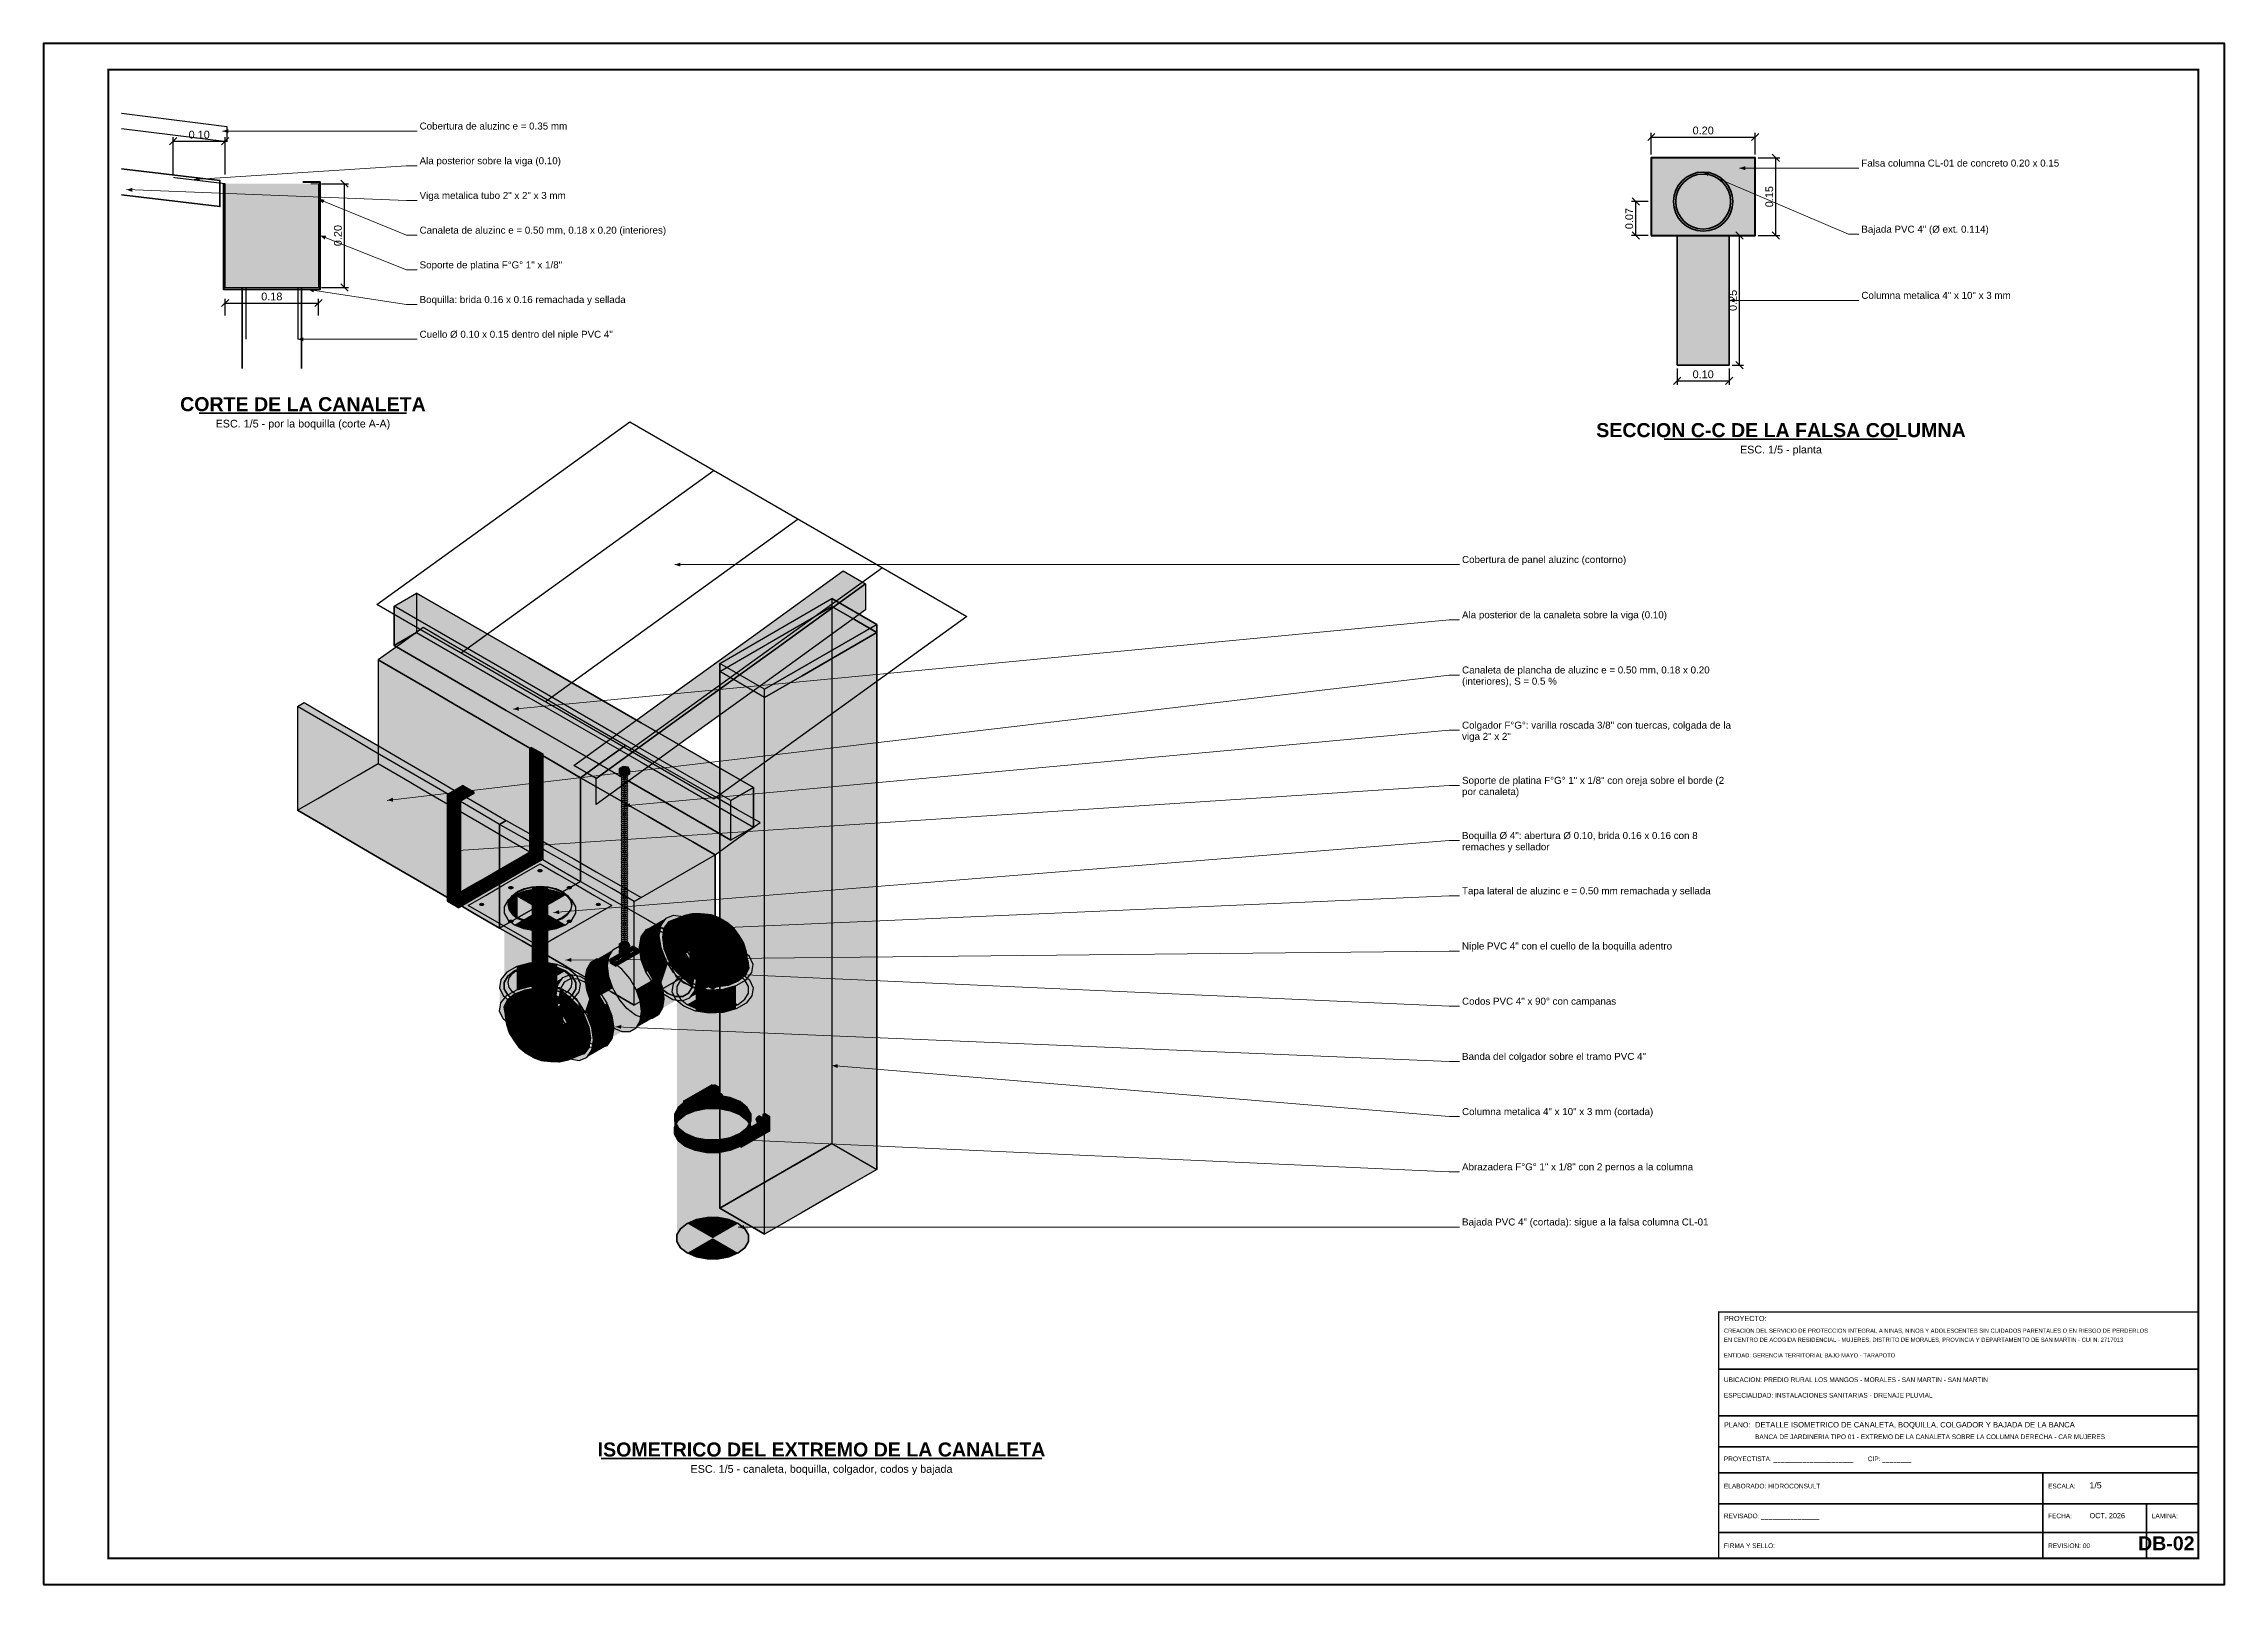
# Model space of a CAD drawing. Header units: metres. Extents: x 0 to 18.2, y -10 to 8.9.
# Drawn here: x 14 to 18.205, y 0 to 2.97 of the extents above; entities that cross this region are included whole.
import ezdxf
from ezdxf.enums import TextEntityAlignment as Align

# ---------------------------------------------------------------- set-up
doc = ezdxf.new("R2010")
doc.units = ezdxf.units.M
doc.header["$LTSCALE"] = 0.25
doc.linetypes.add('HIDDEN', pattern=[0.375, 0.25, -0.125])
for name, color, linetype, lineweight in [('COBERTURA', 8, 'CONTINUOUS', 30), ('CONCRETO', 250, 'CONTINUOUS', 50), ('COTAS', 94, 'CONTINUOUS', 18), ('ESTRUCTURA-METALICA', 8, 'CONTINUOUS', 35), ('GALV-RELL', 8, 'CONTINUOUS', 13), ('LLAMADAS', 30, 'CONTINUOUS', 18), ('MARCO', 7, 'CONTINUOUS', 50), ('METAL-RELL', 8, 'CONTINUOUS', 13), ('PLANCHA-GALV', 5, 'CONTINUOUS', 40), ('PLATINA', 140, 'CONTINUOUS', 50), ('ROTULO', 7, 'CONTINUOUS', 35), ('TITULOS', 160, 'CONTINUOUS', 35), ('TUBERIA-OCULTA', 3, 'HIDDEN', 25), ('TUBO-PVC', 151, 'CONTINUOUS', 35), ('TUBO-RELL', 151, 'CONTINUOUS', 13)]:
    doc.layers.add(name, color=color, linetype=linetype, lineweight=lineweight)
doc.layers.add('CONCRETO-ACHURADO', color=8, linetype='CONTINUOUS', true_color=0xe2e2e2)
doc.layers.add('ISO-CONCRETO-SUP', color=254, linetype='CONTINUOUS', true_color=0xe8e8e8)
for name, color, linetype in [('ISO-ARISTAS', 8, 'CONTINUOUS'), ('ROTULO-TEXTO', 7, 'CONTINUOUS'), ('TEXTOS', 7, 'CONTINUOUS')]:
    doc.layers.add(name, color=color, linetype=linetype)
doc.styles.get("Standard").update_dxf_attribs({"font": 'arial.ttf'})
doc.styles.add('TITULOS', font='arialbd.ttf')
doc.dimstyles.new('COT-5', dxfattribs={"dimscale": 0.005, "dimtxt": 3, "dimasz": 2.2, "dimexe": 1.6, "dimexo": 1.2, "dimgap": 1, "dimtad": 1, "dimzin": 0, "dimdsep": 46, "dimtxsty": 'Standard', "dimtsz": 1.4, "dimcen": 2.5, "dimclrd": 256, "dimclre": 256, "dimclrt": 7, "dimazin": 3, "dimtfac": 1, "dimtmove": 0, "dimatfit": 3})

msp = doc.modelspace()

# ---------------------------------------------------------------- texts
at = {"layer": 'ROTULO-TEXTO'}
for s, height, p in [('PROYECTO:', 0.01, (17.24, 0.5075)), ('CREACION DEL SERVICIO DE PROTECCION INTEGRAL A NINAS, NINOS Y ADOLESCENTES SIN CUIDADOS PARENTALES O EN RIESGO DE PERDERLOS', 0.008, (17.24, 0.485)), ('EN CENTRO DE ACOGIDA RESIDENCIAL - MUJERES, DISTRITO DE MORALES, PROVINCIA Y DEPARTAMENTO DE SAN MARTIN - CUI N. 2717013', 0.008, (17.24, 0.4675)), ('ENTIDAD: GERENCIA TERRITORIAL BAJO MAYO - TARAPOTO', 0.008, (17.24, 0.4375)), ('UBICACION: PREDIO RURAL LOS MANGOS - MORALES - SAN MARTIN - SAN MARTIN', 0.009, (17.24, 0.39)), ('ESPECIALIDAD: INSTALACIONES SANITARIAS - DRENAJE PLUVIAL', 0.009, (17.24, 0.36)), ('PLANO:', 0.01, (17.24, 0.3025)), ('DETALLE ISOMETRICO DE CANALETA, BOQUILLA, COLGADOR Y BAJADA DE LA BANCA', 0.010479, (17.3, 0.3025)), ('BANCA DE JARDINERIA TIPO 01 - EXTREMO DE LA CANALETA SOBRE LA COLUMNA DERECHA - CAR MUJERES', 0.009, (17.3, 0.28)), ('PROYECTISTA: ______________________        CIP: ________', 0.009, (17.24, 0.2375)), ('ELABORADO: HIDROCONSULT', 0.009, (17.24, 0.185)), ('ESCALA:', 0.009, (17.865, 0.185)), ('1/5', 0.012, (17.945, 0.185)), ('REVISADO: ________________', 0.009, (17.24, 0.1275)), ('FECHA:', 0.009, (17.865, 0.1275)), ('OCT. 2026', 0.01, (17.945, 0.1275)), ('LAMINA:', 0.009, (18.065, 0.1275)), ('FIRMA Y SELLO:', 0.009, (17.24, 0.07)), ('REVISION: 00', 0.009, (17.865, 0.07))]:
    msp.add_text(s, height=height, dxfattribs=at).set_placement(p)
at = {"layer": 'TEXTOS'}
for s, p in [('Cobertura de aluzinc e = 0.35 mm', (14.725, 2.8044)), ('Ala posterior sobre la viga (0.10)', (14.725, 2.7375)), ('Falsa columna CL-01 de concreto 0.20 x 0.15', (17.505, 2.733)), ('Viga metalica tubo 2" x 2" x 3 mm', (14.725, 2.6706)), ('Canaleta de aluzinc e = 0.50 mm, 0.18 x 0.20 (interiores)', (14.725, 2.6037)), ('Bajada PVC 4" (Ø ext. 0.114)', (17.505, 2.6055)), ('Soporte de platina F°G° 1" x 1/8"', (14.725, 2.5368)), ('Boquilla: brida 0.16 x 0.16 remachada y sellada', (14.725, 2.4699)), ('Columna metalica 4" x 10" x 3 mm', (17.505, 2.478)), ('Cuello Ø 0.10 x 0.15 dentro del niple PVC 4"', (14.725, 2.403)), ('Cobertura de panel aluzinc (contorno)', (16.735, 1.9688)), ('Ala posterior de la canaleta sobre la viga (0.10)', (16.735, 1.8623)), ('Canaleta de plancha de aluzinc e = 0.50 mm, 0.18 x 0.20', (16.735, 1.7559)), ('(interiores), S = 0.5 %', (16.735, 1.7343)), ('viga 2" x 2"', (16.735, 1.6279)), ('Colgador F°G°: varilla roscada 3/8" con tuercas, colgada de la', (16.735, 1.6495)), ('Soporte de platina F°G° 1" x 1/8" con oreja sobre el borde (2', (16.735, 1.5431)), ('por canaleta)', (16.735, 1.5215)), ('Boquilla Ø 4": abertura Ø 0.10, brida 0.16 x 0.16 con 8', (16.735, 1.4367)), ('remaches y sellador', (16.735, 1.4151)), ('Tapa lateral de aluzinc e = 0.50 mm remachada y sellada', (16.735, 1.3302)), ('Niple PVC 4" con el cuello de la boquilla adentro', (16.735, 1.2238)), ('Codos PVC 4" x 90° con campanas', (16.735, 1.1174)), ('Banda del colgador sobre el tramo PVC 4"', (16.735, 1.011)), ('Columna metalica 4" x 10" x 3 mm (cortada)', (16.735, 0.9046)), ('Abrazadera F°G° 1" x 1/8" con 2 pernos a la columna', (16.735, 0.7982)), ('Bajada PVC 4" (cortada): sigue a la falsa columna CL-01', (16.735, 0.6918))]:
    msp.add_text(s, height=0.0135, dxfattribs=at).set_placement(p)
for s, p in [('ESC. 1/5 - por la boquilla (corte A-A)', (14.5, 2.2375)), ('ESC. 1/5 - planta', (17.35, 2.1875)), ('ESC. 1/5 - canaleta, boquilla, colgador, codos y bajada', (15.5, 0.2225))]:
    msp.add_text(s, height=0.01485, dxfattribs=at).set_placement(p, align=Align.MIDDLE_CENTER)
at = {"layer": 'TITULOS', "style": 'TITULOS'}
for s, p in [('CORTE DE LA CANALETA', (14.5, 2.275)), ('SECCION C-C DE LA FALSA COLUMNA', (17.35, 2.225)), ('ISOMETRICO DEL EXTREMO DE LA CANALETA', (15.5, 0.26))]:
    msp.add_text(s, height=0.027, dxfattribs=at).set_placement(p, align=Align.MIDDLE_CENTER)
msp.add_text('DB-02', height=0.027, dxfattribs=at).set_placement((18.1475, 0.0575), align=Align.BOTTOM_RIGHT)

# ---------------------------------------------------------------- blocks, each defined once
blk = doc.blocks.new('_OBLIQUE')
at = {"color": 0, "linetype": 'BYBLOCK'}
blk.add_line((-0.5, -0.5), (0.5, 0.5), dxfattribs=at)
blk = doc.blocks.new('*D8')
for p, q in [((17.094, 2.6655), (17.062, 2.6655)), ((17.07, 2.6), (17.07, 2.6655)), ((17.094, 2.6), (17.062, 2.6))]:
    blk.add_line(p, q)
at = {"layer": 'Defpoints'}
for p in [(17.1, 2.6655), (17.07, 2.6), (17.1, 2.6)]:
    blk.add_point(p, dxfattribs=at)
at = {"layer": 'COTAS', "xscale": 0.013999999999999999, "yscale": 0.013999999999999999, "rotation": 90}
for p in [(17.07, 2.6655), (17.07, 2.6)]:
    blk.add_blockref('_OBLIQUE', p, dxfattribs=at)
at = {"layer": 'COTAS', "color": 7, "insert": (17.0575, 2.63275), "char_height": 0.015, "attachment_point": 5, "rotation": 90}
blk.add_mtext('0.07', dxfattribs=at)

# ---------------------------------------------------------------- dimensions: what is measured, and where the dimension line sits
at = {"layer": 'COTAS'}
for base, p1, p2, text in [((14.25, 2.782), (14.25, 2.712), (14.35, 2.712), '0.10'), ((17.1, 2.79), (17.1, 2.75), (17.3, 2.75), '0.20'), ((14.35, 2.47), (14.35, 2.44), (14.53, 2.44), '0.18'), ((17.15, 2.32), (17.15, 2.35), (17.25, 2.35), '0.10')]:
    msp.add_linear_dim(base=base, p1=p1, p2=p2, text=text, dimstyle='COT-5', dxfattribs=at).render()
for base, p1, p2, text in [((17.34, 2.6), (17.3, 2.6), (17.3, 2.75), '0.15'), ((14.58, 2.5), (14.53, 2.5), (14.53, 2.7), '0.20'), ((17.27, 2.35), (17.25, 2.35), (17.25, 2.6), '0.25')]:
    msp.add_linear_dim(base=base, p1=p1, p2=p2, angle=90, text=text, dimstyle='COT-5', dxfattribs=at).render()
dim = msp.add_linear_dim(base=(17.07, 2.6), p1=(17.1, 2.6), p2=(17.1, 2.6655), angle=90, text='0.07', dimstyle='COT-5', dxfattribs=at)
dim.commit()
dim.dimension.update_dxf_attribs({"geometry": '*D8', "text_midpoint": (17.0575, 2.6327)})

# ---------------------------------------------------------------- hatches: boundary and pattern name
at = {"layer": 'CONCRETO-ACHURADO', "true_color": 0xe2e2e2}
h = msp.add_hatch(color=7, dxfattribs=at)
h.dxf.hatch_style = 1
h.paths.add_polyline_path([(17.1, 2.6), (17.3, 2.6), (17.3, 2.75), (17.1, 2.75)])
at = {"layer": 'GALV-RELL', "true_color": 0xe2e7ee}
h = msp.add_hatch(color=7, dxfattribs=at)
h.dxf.hatch_style = 1
h.paths.add_polyline_path([(14.35, 2.5), (14.53, 2.5), (14.53, 2.7), (14.35, 2.7)])
at = {"layer": 'METAL-RELL', "true_color": 0x969ca6}
h = msp.add_hatch(color=7, dxfattribs=at)
h.dxf.hatch_style = 1
h.paths.add_polyline_path([(17.15, 2.35), (17.25, 2.35), (17.25, 2.6), (17.15, 2.6)])
at = {"layer": 'TUBO-RELL', "true_color": 0xc4e0fa}
h = msp.add_hatch(color=7, dxfattribs=at)
h.dxf.hatch_style = 1
h.paths.add_polyline_path([(17.257, 2.6655), (17.2559, 2.6766), (17.2527, 2.6873), (17.2474, 2.6972), (17.2403, 2.7058), (17.2317, 2.7129), (17.2218, 2.7182), (17.2111, 2.7214), (17.2, 2.7225), (17.1889, 2.7214), (17.1782, 2.7182), (17.1683, 2.7129), (17.1597, 2.7058), (17.1526, 2.6972), (17.1473, 2.6873), (17.1441, 2.6766), (17.143, 2.6655), (17.1441, 2.6544), (17.1473, 2.6437), (17.1526, 2.6338), (17.1597, 2.6252), (17.1683, 2.6181), (17.1782, 2.6128), (17.1889, 2.6096), (17.2, 2.6085), (17.2111, 2.6096), (17.2218, 2.6128), (17.2317, 2.6181), (17.2403, 2.6252), (17.2474, 2.6338), (17.2527, 2.6437), (17.2559, 2.6544)])

# ---------------------------------------------------------------- linework, layer by layer
at = {"layer": 'COBERTURA'}
msp.add_lwpolyline([(14.15, 2.8357), (14.353, 2.8104), (14.353, 2.7804), (14.15, 2.8058)], dxfattribs=at)
at = {"layer": 'CONCRETO'}
msp.add_lwpolyline([(17.1, 2.6), (17.3, 2.6), (17.3, 2.75), (17.1, 2.75)], close=True, dxfattribs=at)
at = {"layer": 'ESTRUCTURA-METALICA'}
msp.add_lwpolyline([(14.15, 2.7285), (14.34, 2.706), (14.34, 2.656), (14.15, 2.6785)], dxfattribs=at)
msp.add_lwpolyline([(17.15, 2.35), (17.25, 2.35), (17.25, 2.6), (17.15, 2.6)], close=True, dxfattribs=at)
at = {"layer": 'ISO-ARISTAS', "color": 250}
for p, q in [((14.6428, 1.8889), (15.1304, 2.2407)), ((15.1304, 2.2407), (15.7799, 1.8657)), ((15.2928, 2.147), (14.8052, 1.7951)), ((15.4551, 2.0532), (14.9676, 1.7014)), ((15.6175, 1.9595), (15.13, 1.6076)), ((15.3685, 1.8285), (15.5417, 1.9535)), ((15.5417, 1.9535), (15.585, 1.9285)), ((14.6757, 1.8858), (14.719, 1.9108)), ((14.6757, 1.8858), (14.719, 1.9108)), ((14.719, 1.9108), (14.719, 1.8348)), ((14.9355, 1.7858), (14.719, 1.9108)), ((14.719, 1.9108), (14.719, 1.8348)), ((14.719, 1.9108), (14.9355, 1.7858)), ((15.3036, 1.7754), (15.5201, 1.9004)), ((15.3036, 1.7754), (15.5201, 1.9004)), ((15.4118, 1.8035), (15.585, 1.9285)), ((15.585, 1.9285), (15.4118, 1.8035)), ((15.6067, 1.8504), (15.5201, 1.9004)), ((15.5201, 1.9004), (15.5201, 1.6378)), ((15.5201, 1.9004), (15.5201, 1.6378)), ((15.5201, 1.9004), (15.6067, 1.8504)), ((15.585, 1.9285), (15.585, 1.8785)), ((15.2923, 1.5139), (14.6428, 1.8889)), ((14.6757, 1.8098), (14.6757, 1.8858)), ((14.8922, 1.7608), (14.6757, 1.8858)), ((14.6757, 1.8858), (14.6757, 1.8098)), ((14.8922, 1.7608), (14.6757, 1.8858)), ((15.7799, 1.8657), (15.2923, 1.5139)), ((15.3902, 1.7254), (15.6067, 1.8504)), ((15.6067, 1.8504), (15.3902, 1.7254)), ((15.585, 1.8785), (15.4118, 1.7535)), ((15.4479, 1.8431), (15.5201, 1.8848)), ((15.4479, 1.8431), (15.5201, 1.8848)), ((15.4479, 1.8431), (15.5201, 1.8848)), ((15.4479, 1.8431), (15.5201, 1.8848)), ((15.5634, 1.8598), (15.5201, 1.8848)), ((15.5201, 1.8848), (15.5201, 1.7907)), ((15.5634, 1.8598), (15.5201, 1.8848)), ((15.5201, 1.8848), (15.5201, 1.7907)), ((15.5201, 1.8848), (15.5201, 1.7907)), ((15.5201, 1.8848), (15.5201, 1.7907)), ((15.5201, 1.8848), (15.5634, 1.8598)), ((15.5201, 1.8848), (15.5634, 1.8598)), ((15.6067, 1.8348), (15.5634, 1.8598)), ((15.6067, 1.8348), (15.5634, 1.8598)), ((15.5634, 1.8598), (15.6067, 1.8348)), ((15.5634, 1.8598), (15.6067, 1.8348)), ((15.6067, 1.5878), (15.6067, 1.8504)), ((15.6067, 1.8504), (15.6067, 1.5878)), ((14.6887, 1.8133), (14.6454, 1.7823)), ((14.719, 1.8348), (14.6757, 1.8098)), ((14.6757, 1.8098), (14.719, 1.8348)), ((14.8922, 1.6848), (14.6757, 1.8098)), ((14.6757, 1.8098), (14.8922, 1.6848)), ((14.732, 1.8443), (14.6887, 1.8133)), ((14.719, 1.8348), (14.9355, 1.7098)), ((14.719, 1.8348), (14.9355, 1.7098)), ((14.7807, 1.8158), (14.732, 1.8443)), ((14.8294, 1.7874), (14.7807, 1.8158)), ((15.1953, 1.7035), (15.3685, 1.8285)), ((15.3758, 1.8014), (15.4479, 1.8431)), ((15.3758, 1.8014), (15.4479, 1.8431)), ((15.3758, 1.8014), (15.4479, 1.8431)), ((15.3758, 1.8014), (15.4479, 1.8431)), ((15.5345, 1.7931), (15.6067, 1.8348)), ((15.5345, 1.7931), (15.6067, 1.8348)), ((15.6067, 1.8348), (15.5345, 1.7931)), ((15.6067, 1.8348), (15.5345, 1.7931)), ((15.6067, 1.7407), (15.6067, 1.8348)), ((15.6067, 1.7407), (15.6067, 1.8348)), ((15.6067, 1.8348), (15.6067, 1.7407)), ((15.6067, 1.8348), (15.6067, 1.7407)), ((14.6941, 1.7538), (14.6454, 1.7823)), ((14.6454, 1.7823), (14.6454, 1.7323)), ((14.6454, 1.7823), (14.6941, 1.7538)), ((14.8782, 1.759), (14.8294, 1.7874)), ((15.152, 1.6608), (14.9355, 1.7858)), ((14.9355, 1.7858), (15.152, 1.6608)), ((15.4118, 1.8035), (15.2386, 1.6785)), ((15.2386, 1.6785), (15.4118, 1.8035)), ((15.3036, 1.7598), (15.3758, 1.8014)), ((15.3036, 1.7598), (15.3758, 1.8014)), ((15.3036, 1.7598), (15.3758, 1.8014)), ((15.3036, 1.7598), (15.3758, 1.8014)), ((15.3036, 1.5128), (15.3036, 1.7754)), ((15.3902, 1.7254), (15.3036, 1.7754)), ((15.3036, 1.7754), (15.3036, 1.5128)), ((15.3902, 1.7254), (15.3036, 1.7754)), ((15.4624, 1.7514), (15.5345, 1.7931)), ((15.4624, 1.7514), (15.5345, 1.7931)), ((15.5345, 1.7931), (15.4624, 1.7514)), ((15.5345, 1.7931), (15.4624, 1.7514)), ((15.5201, 1.7907), (15.5201, 1.6966)), ((15.5201, 1.7907), (15.5201, 1.6966)), ((15.5201, 1.7907), (15.5201, 1.6966)), ((15.5201, 1.7907), (15.5201, 1.6966)), ((14.6454, 1.7323), (14.6454, 1.6823)), ((14.7428, 1.7254), (14.6941, 1.7538)), ((14.6941, 1.7538), (14.7428, 1.7254)), ((14.7916, 1.697), (14.7428, 1.7254)), ((14.7428, 1.7254), (14.7916, 1.697)), ((14.9269, 1.7306), (14.8782, 1.759)), ((15.1087, 1.6358), (14.8922, 1.7608)), ((15.1087, 1.6358), (14.8922, 1.7608)), ((14.9756, 1.7022), (14.9269, 1.7306)), ((15.4118, 1.7535), (15.2386, 1.6285)), ((15.3036, 1.6657), (15.3036, 1.7598)), ((15.3036, 1.6657), (15.3036, 1.7598)), ((15.3469, 1.7348), (15.3036, 1.7598)), ((15.3036, 1.7598), (15.3036, 1.6657)), ((15.3469, 1.7348), (15.3036, 1.7598)), ((15.3036, 1.7598), (15.3036, 1.6657)), ((15.3469, 1.7348), (15.3036, 1.7598)), ((15.3469, 1.7348), (15.3036, 1.7598)), ((15.3902, 1.7098), (15.3469, 1.7348)), ((15.3902, 1.7098), (15.3469, 1.7348)), ((15.3902, 1.7098), (15.3469, 1.7348)), ((15.3902, 1.7098), (15.3469, 1.7348)), ((15.3902, 1.7098), (15.4624, 1.7514)), ((15.3902, 1.7098), (15.4624, 1.7514)), ((15.4624, 1.7514), (15.3902, 1.7098)), ((15.4624, 1.7514), (15.3902, 1.7098)), ((15.3902, 1.4628), (15.3902, 1.7254)), ((15.3902, 1.4628), (15.3902, 1.7254)), ((15.6067, 1.6466), (15.6067, 1.7407)), ((15.6067, 1.6466), (15.6067, 1.7407)), ((15.6067, 1.7407), (15.6067, 1.6466)), ((15.6067, 1.7407), (15.6067, 1.6466)), ((14.4895, 1.6923), (14.5025, 1.6998)), ((14.5382, 1.6638), (14.4895, 1.6923)), ((14.4895, 1.6923), (14.4895, 1.6423)), ((14.5382, 1.6638), (14.4895, 1.6923)), ((14.5025, 1.6998), (14.5512, 1.6713)), ((14.6454, 1.6823), (14.6454, 1.6322)), ((14.8403, 1.6686), (14.7916, 1.697)), ((14.7916, 1.697), (14.8403, 1.6686)), ((15.1087, 1.5598), (14.8922, 1.6848)), ((14.8922, 1.6848), (15.1087, 1.5598)), ((14.9355, 1.7098), (15.152, 1.5848)), ((14.9355, 1.7098), (15.152, 1.5848)), ((15.0243, 1.6738), (14.9756, 1.7022)), ((15.0221, 1.5785), (15.1953, 1.7035)), ((15.3902, 1.6157), (15.3902, 1.7098)), ((15.3902, 1.6157), (15.3902, 1.7098)), ((15.3902, 1.6157), (15.3902, 1.7098)), ((15.3902, 1.6157), (15.3902, 1.7098)), ((15.5201, 1.6966), (15.5201, 1.6025)), ((15.5201, 1.6966), (15.5201, 1.6025)), ((15.5201, 1.6966), (15.5201, 1.6025)), ((15.5201, 1.6966), (15.5201, 1.6025)), ((14.4895, 1.6423), (14.4895, 1.5923)), ((14.587, 1.6354), (14.5382, 1.6638)), ((14.587, 1.6354), (14.5382, 1.6638)), ((14.5512, 1.6713), (14.5999, 1.6429)), ((14.5999, 1.6429), (14.6487, 1.6145)), ((14.889, 1.6402), (14.8403, 1.6686)), ((14.8403, 1.6686), (14.889, 1.6402)), ((14.9377, 1.6118), (14.889, 1.6402)), ((14.889, 1.6402), (14.9377, 1.6118)), ((15.073, 1.6454), (15.0243, 1.6738)), ((15.2386, 1.6785), (15.0654, 1.5535)), ((15.0654, 1.5535), (15.2386, 1.6785)), ((15.1217, 1.617), (15.073, 1.6454)), ((15.3685, 1.5358), (15.152, 1.6608)), ((15.152, 1.6608), (15.3685, 1.5358)), ((15.3036, 1.5716), (15.3036, 1.6657)), ((15.3036, 1.5716), (15.3036, 1.6657)), ((15.3036, 1.6657), (15.3036, 1.5716)), ((15.3036, 1.6657), (15.3036, 1.5716)), ((15.6067, 1.5525), (15.6067, 1.6466)), ((15.6067, 1.5525), (15.6067, 1.6466)), ((15.6067, 1.6466), (15.6067, 1.5525)), ((15.6067, 1.6466), (15.6067, 1.5525)), ((14.6357, 1.607), (14.587, 1.6354)), ((14.6357, 1.607), (14.587, 1.6354)), ((14.6844, 1.5786), (14.6357, 1.607)), ((14.6844, 1.5786), (14.6357, 1.607)), ((14.6454, 1.6322), (14.6454, 1.5823)), ((14.6487, 1.6145), (14.6974, 1.5861)), ((14.9375, 1.6119), (14.9403, 1.6134)), ((14.9375, 1.6119), (14.9403, 1.6134)), ((14.9375, 1.5828), (14.9375, 1.6119)), ((14.9595, 1.5992), (14.9375, 1.6119)), ((14.9375, 1.6119), (14.9375, 1.5828)), ((14.9595, 1.5992), (14.9375, 1.6119)), ((14.9864, 1.5834), (14.9377, 1.6118)), ((14.9377, 1.6118), (14.9864, 1.5834)), ((14.9403, 1.6134), (14.9403, 1.5844)), ((14.9623, 1.6007), (14.9403, 1.6134)), ((14.9403, 1.6134), (14.9403, 1.5844)), ((14.9403, 1.6134), (14.9623, 1.6007)), ((14.9595, 1.5992), (14.9623, 1.6007)), ((14.9623, 1.6007), (14.9595, 1.5992)), ((14.9595, 1.5701), (14.9595, 1.5992)), ((14.9595, 1.5701), (14.9595, 1.5992)), ((14.9623, 1.5717), (14.9623, 1.6007)), ((14.9623, 1.6007), (14.9623, 1.5717)), ((15.2386, 1.6285), (15.0654, 1.5035)), ((15.0784, 1.586), (15.1217, 1.617)), ((15.1217, 1.617), (15.0784, 1.586)), ((15.3252, 1.5108), (15.1087, 1.6358)), ((15.3252, 1.5108), (15.1087, 1.6358)), ((15.165, 1.5923), (15.1217, 1.617)), ((15.3902, 1.5216), (15.3902, 1.6157)), ((15.3902, 1.5216), (15.3902, 1.6157)), ((15.3902, 1.5216), (15.3902, 1.6157)), ((15.3902, 1.5216), (15.3902, 1.6157)), ((15.5201, 1.6378), (15.5201, 1.3752)), ((15.5201, 1.6378), (15.5201, 1.3752)), ((15.5201, 1.6025), (15.5201, 1.5085)), ((15.5201, 1.6025), (15.5201, 1.5085)), ((15.5201, 1.6025), (15.5201, 1.5085)), ((15.5201, 1.6025), (15.5201, 1.5085)), ((14.4895, 1.5923), (14.4895, 1.5423)), ((14.5675, 1.5373), (14.6064, 1.5598)), ((14.6064, 1.5598), (14.6454, 1.5823)), ((14.6454, 1.5823), (14.6941, 1.5538)), ((14.6454, 1.5823), (14.6941, 1.5538)), ((14.7331, 1.5502), (14.6844, 1.5786)), ((14.7331, 1.5502), (14.6844, 1.5786)), ((14.6974, 1.5861), (14.7461, 1.5577)), ((14.7461, 1.5577), (14.7948, 1.5293)), ((14.9375, 1.5538), (14.9375, 1.5828)), ((14.9375, 1.5828), (14.9375, 1.5538)), ((14.9403, 1.5844), (14.9403, 1.5554)), ((14.9403, 1.5844), (14.9403, 1.5554)), ((14.9595, 1.5411), (14.9595, 1.5701)), ((14.9595, 1.5411), (14.9595, 1.5701)), ((14.9623, 1.5427), (14.9623, 1.5717)), ((14.9623, 1.5717), (14.9623, 1.5427)), ((15.0351, 1.555), (14.9864, 1.5834)), ((14.9864, 1.5834), (15.0351, 1.555)), ((15.0654, 1.5535), (15.0221, 1.5785)), ((15.0351, 1.555), (15.0784, 1.586)), ((15.0784, 1.586), (15.0351, 1.555)), ((15.3252, 1.4348), (15.1087, 1.5598)), ((15.1087, 1.5598), (15.3252, 1.4348)), ((15.1174, 1.5766), (15.1102, 1.5725)), ((15.1102, 1.5725), (15.1174, 1.5766)), ((15.1102, 1.5725), (15.1102, 1.5645)), ((15.1102, 1.5645), (15.1102, 1.5725)), ((15.1102, 1.5725), (15.1128, 1.5669)), ((15.1128, 1.5669), (15.1102, 1.5725)), ((15.1102, 1.5645), (15.1174, 1.5686)), ((15.1102, 1.5645), (15.1174, 1.5686)), ((15.1128, 1.5589), (15.1102, 1.5645)), ((15.1128, 1.5589), (15.1102, 1.5645)), ((15.1128, 1.5669), (15.1128, 1.5589)), ((15.1226, 1.5654), (15.1128, 1.5669)), ((15.1128, 1.5589), (15.1128, 1.5669)), ((15.1128, 1.5669), (15.1226, 1.5654)), ((15.1226, 1.5574), (15.1128, 1.5589)), ((15.1226, 1.5574), (15.1128, 1.5589)), ((15.1158, 1.5734), (15.1141, 1.571)), ((15.1141, 1.571), (15.1158, 1.5734)), ((15.1141, 1.569), (15.1158, 1.5714)), ((15.1141, 1.571), (15.1158, 1.5686)), ((15.1158, 1.5686), (15.1141, 1.571)), ((15.1158, 1.5666), (15.1141, 1.569)), ((15.1141, 1.565), (15.1158, 1.5674)), ((15.1158, 1.5626), (15.1141, 1.565)), ((15.1141, 1.561), (15.1158, 1.5634)), ((15.1158, 1.5586), (15.1141, 1.561)), ((15.1141, 1.557), (15.1158, 1.5594)), ((15.1158, 1.5546), (15.1141, 1.557)), ((15.12, 1.5744), (15.1158, 1.5734)), ((15.1158, 1.5734), (15.12, 1.5744)), ((15.1158, 1.5714), (15.12, 1.5724)), ((15.1158, 1.5686), (15.12, 1.5676)), ((15.12, 1.5676), (15.1158, 1.5686)), ((15.1158, 1.5674), (15.12, 1.5684)), ((15.12, 1.5656), (15.1158, 1.5666)), ((15.1158, 1.5634), (15.12, 1.5644)), ((15.12, 1.5616), (15.1158, 1.5626)), ((15.1158, 1.5594), (15.12, 1.5604)), ((15.12, 1.5576), (15.1158, 1.5586)), ((15.1158, 1.5554), (15.12, 1.5564)), ((15.1271, 1.5751), (15.1174, 1.5766)), ((15.1174, 1.5766), (15.1174, 1.5686)), ((15.1174, 1.5686), (15.1174, 1.5766)), ((15.1174, 1.5766), (15.1271, 1.5751)), ((15.1174, 1.5686), (15.1271, 1.5671)), ((15.1174, 1.5686), (15.1271, 1.5671)), ((15.1241, 1.5734), (15.12, 1.5744)), ((15.12, 1.5744), (15.1241, 1.5734)), ((15.12, 1.5724), (15.1241, 1.5714)), ((15.12, 1.5676), (15.1241, 1.5686)), ((15.1241, 1.5686), (15.12, 1.5676)), ((15.12, 1.5684), (15.1241, 1.5674)), ((15.1241, 1.5666), (15.12, 1.5656)), ((15.12, 1.5644), (15.1241, 1.5634)), ((15.1241, 1.5626), (15.12, 1.5616)), ((15.12, 1.5604), (15.1241, 1.5594)), ((15.1241, 1.5586), (15.12, 1.5576)), ((15.12, 1.5564), (15.1241, 1.5554)), ((15.1298, 1.5695), (15.1226, 1.5654)), ((15.1226, 1.5654), (15.1298, 1.5695)), ((15.1226, 1.5574), (15.1226, 1.5654)), ((15.1226, 1.5654), (15.1226, 1.5574)), ((15.1298, 1.5615), (15.1226, 1.5574)), ((15.1298, 1.5615), (15.1226, 1.5574)), ((15.1259, 1.571), (15.1241, 1.5734)), ((15.1241, 1.5734), (15.1259, 1.571)), ((15.1241, 1.5714), (15.1259, 1.569)), ((15.1241, 1.5686), (15.1259, 1.571)), ((15.1259, 1.571), (15.1241, 1.5686)), ((15.1259, 1.569), (15.1241, 1.5666)), ((15.1241, 1.5674), (15.1259, 1.565)), ((15.1259, 1.565), (15.1241, 1.5626)), ((15.1241, 1.5634), (15.1259, 1.561)), ((15.1259, 1.561), (15.1241, 1.5586)), ((15.1241, 1.5594), (15.1259, 1.557)), ((15.1259, 1.557), (15.1241, 1.5546)), ((15.1271, 1.5671), (15.1271, 1.5751)), ((15.1298, 1.5695), (15.1271, 1.5751)), ((15.1271, 1.5751), (15.1271, 1.5671)), ((15.1271, 1.5751), (15.1298, 1.5695)), ((15.1271, 1.5671), (15.1298, 1.5615)), ((15.1271, 1.5671), (15.1298, 1.5615)), ((15.1298, 1.5615), (15.1298, 1.5695)), ((15.1298, 1.5695), (15.1298, 1.5615)), ((15.152, 1.5848), (15.3685, 1.4598)), ((15.152, 1.5848), (15.3685, 1.4598)), ((15.2083, 1.5675), (15.165, 1.5923)), ((15.2516, 1.5428), (15.2083, 1.5675)), ((15.3036, 1.4775), (15.3036, 1.5716)), ((15.3036, 1.4775), (15.3036, 1.5716)), ((15.3036, 1.5716), (15.3036, 1.4775)), ((15.3036, 1.5716), (15.3036, 1.4775)), ((15.6067, 1.3252), (15.6067, 1.5878)), ((15.6067, 1.5878), (15.6067, 1.3252)), ((14.4895, 1.5423), (14.4895, 1.4923)), ((14.4895, 1.4923), (14.5285, 1.5148)), ((14.5285, 1.5148), (14.5675, 1.5373)), ((14.6941, 1.5538), (14.7428, 1.5254)), ((14.6941, 1.5538), (14.7428, 1.5254)), ((14.7818, 1.5218), (14.7331, 1.5502)), ((14.7818, 1.5218), (14.7331, 1.5502)), ((14.7428, 1.5254), (14.7916, 1.497)), ((14.7428, 1.5254), (14.7916, 1.497)), ((14.7789, 1.5234), (14.7933, 1.5317)), ((14.7789, 1.5234), (14.7933, 1.5317)), ((14.7933, 1.5286), (14.7789, 1.5203)), ((14.7789, 1.5203), (14.7933, 1.5286)), ((14.7789, 1.5203), (14.7789, 1.5234)), ((14.8009, 1.5107), (14.7789, 1.5234)), ((14.8009, 1.5107), (14.7789, 1.5234)), ((14.7789, 1.5234), (14.7789, 1.5203)), ((14.7789, 1.5203), (14.7816, 1.5219)), ((14.7789, 1.5203), (14.7816, 1.5219)), ((14.7789, 1.4912), (14.7789, 1.5203)), ((14.8009, 1.5076), (14.7789, 1.5203)), ((14.7789, 1.5203), (14.7789, 1.4912)), ((14.8009, 1.5076), (14.7789, 1.5203)), ((14.8009, 1.5076), (14.7789, 1.5203)), ((14.7789, 1.5203), (14.8009, 1.5076)), ((14.7816, 1.5219), (14.7816, 1.4928)), ((14.8036, 1.5092), (14.7816, 1.5219)), ((14.7816, 1.5219), (14.7816, 1.4928)), ((14.7816, 1.5219), (14.8036, 1.5092)), ((14.8305, 1.4934), (14.7818, 1.5218)), ((14.8305, 1.4934), (14.7818, 1.5218)), ((14.7933, 1.5317), (14.8076, 1.54)), ((14.7933, 1.5317), (14.8076, 1.54)), ((14.8076, 1.5369), (14.7933, 1.5286)), ((14.7933, 1.5286), (14.8076, 1.5369)), ((14.7948, 1.5293), (14.8435, 1.5009)), ((14.8152, 1.519), (14.8009, 1.5107)), ((14.8009, 1.5107), (14.8152, 1.519)), ((14.8152, 1.5159), (14.8009, 1.5076)), ((14.8152, 1.5159), (14.8009, 1.5076)), ((14.8076, 1.54), (14.8076, 1.5369)), ((14.8296, 1.5273), (14.8076, 1.54)), ((14.8076, 1.54), (14.8076, 1.5369)), ((14.8076, 1.54), (14.8296, 1.5273)), ((14.8076, 1.5369), (14.8296, 1.5242)), ((14.8076, 1.5369), (14.8296, 1.5242)), ((14.8296, 1.5273), (14.8152, 1.519)), ((14.8152, 1.519), (14.8296, 1.5273)), ((14.8296, 1.5242), (14.8152, 1.5159)), ((14.8296, 1.5242), (14.8152, 1.5159)), ((14.8296, 1.5242), (14.8296, 1.5273)), ((14.8296, 1.5273), (14.8296, 1.5242)), ((14.9375, 1.5248), (14.9375, 1.5538)), ((14.9375, 1.5538), (14.9375, 1.5248)), ((14.9375, 1.4958), (14.9375, 1.5248)), ((14.9375, 1.5248), (14.9375, 1.4958)), ((14.9403, 1.5554), (14.9403, 1.5264)), ((14.9403, 1.5554), (14.9403, 1.5264)), ((14.9403, 1.5264), (14.9403, 1.4973)), ((14.9403, 1.5264), (14.9403, 1.4973)), ((14.9595, 1.5121), (14.9595, 1.5411)), ((14.9595, 1.5121), (14.9595, 1.5411)), ((14.9623, 1.5137), (14.9623, 1.5427)), ((14.9623, 1.5427), (14.9623, 1.5137)), ((15.0351, 1.505), (15.0351, 1.555)), ((15.0784, 1.5303), (15.0351, 1.555)), ((15.0351, 1.555), (15.0351, 1.505)), ((15.0351, 1.555), (15.0784, 1.5303)), ((15.0654, 1.5035), (15.0654, 1.5535)), ((15.1217, 1.5055), (15.0784, 1.5303)), ((15.0784, 1.5303), (15.1217, 1.5055)), ((15.1141, 1.553), (15.1158, 1.5554)), ((15.1158, 1.5506), (15.1141, 1.553)), ((15.1141, 1.549), (15.1158, 1.5514)), ((15.1158, 1.5466), (15.1141, 1.549)), ((15.1141, 1.545), (15.1158, 1.5474)), ((15.1158, 1.5426), (15.1141, 1.545)), ((15.1141, 1.541), (15.1158, 1.5434)), ((15.1158, 1.5386), (15.1141, 1.541)), ((15.1141, 1.537), (15.1158, 1.5394)), ((15.1158, 1.5346), (15.1141, 1.537)), ((15.1141, 1.533), (15.1158, 1.5354)), ((15.1158, 1.5306), (15.1141, 1.533)), ((15.1141, 1.529), (15.1158, 1.5314)), ((15.1158, 1.5266), (15.1141, 1.529)), ((15.1141, 1.525), (15.1158, 1.5274)), ((15.1158, 1.5226), (15.1141, 1.525)), ((15.1141, 1.521), (15.1158, 1.5234)), ((15.1158, 1.5186), (15.1141, 1.521)), ((15.1141, 1.517), (15.1158, 1.5194)), ((15.1158, 1.5146), (15.1141, 1.517)), ((15.1141, 1.513), (15.1158, 1.5154)), ((15.12, 1.5536), (15.1158, 1.5546)), ((15.1158, 1.5514), (15.12, 1.5524)), ((15.12, 1.5496), (15.1158, 1.5506)), ((15.1158, 1.5474), (15.12, 1.5484)), ((15.12, 1.5456), (15.1158, 1.5466)), ((15.1158, 1.5434), (15.12, 1.5444)), ((15.12, 1.5416), (15.1158, 1.5426)), ((15.1158, 1.5394), (15.12, 1.5404)), ((15.12, 1.5376), (15.1158, 1.5386)), ((15.1158, 1.5354), (15.12, 1.5364)), ((15.12, 1.5336), (15.1158, 1.5346)), ((15.1158, 1.5314), (15.12, 1.5324)), ((15.12, 1.5296), (15.1158, 1.5306)), ((15.1158, 1.5274), (15.12, 1.5284)), ((15.12, 1.5256), (15.1158, 1.5266)), ((15.1158, 1.5234), (15.12, 1.5244)), ((15.12, 1.5216), (15.1158, 1.5226)), ((15.1158, 1.5194), (15.12, 1.5204)), ((15.12, 1.5176), (15.1158, 1.5186)), ((15.1158, 1.5154), (15.12, 1.5164)), ((15.12, 1.5136), (15.1158, 1.5146)), ((15.1241, 1.5546), (15.12, 1.5536)), ((15.12, 1.5524), (15.1241, 1.5514)), ((15.1241, 1.5506), (15.12, 1.5496)), ((15.12, 1.5484), (15.1241, 1.5474)), ((15.1241, 1.5466), (15.12, 1.5456)), ((15.12, 1.5444), (15.1241, 1.5434)), ((15.1241, 1.5426), (15.12, 1.5416)), ((15.12, 1.5404), (15.1241, 1.5394)), ((15.1241, 1.5386), (15.12, 1.5376)), ((15.12, 1.5364), (15.1241, 1.5354)), ((15.1241, 1.5346), (15.12, 1.5336)), ((15.12, 1.5324), (15.1241, 1.5314)), ((15.1241, 1.5306), (15.12, 1.5296)), ((15.12, 1.5284), (15.1241, 1.5274)), ((15.1241, 1.5266), (15.12, 1.5256)), ((15.12, 1.5244), (15.1241, 1.5234)), ((15.1241, 1.5226), (15.12, 1.5216)), ((15.12, 1.5204), (15.1241, 1.5194)), ((15.1241, 1.5186), (15.12, 1.5176)), ((15.12, 1.5164), (15.1241, 1.5154)), ((15.1241, 1.5146), (15.12, 1.5136)), ((15.1241, 1.5554), (15.1259, 1.553)), ((15.1259, 1.553), (15.1241, 1.5506)), ((15.1241, 1.5514), (15.1259, 1.549)), ((15.1259, 1.549), (15.1241, 1.5466)), ((15.1241, 1.5474), (15.1259, 1.545)), ((15.1259, 1.545), (15.1241, 1.5426)), ((15.1241, 1.5434), (15.1259, 1.541)), ((15.1259, 1.541), (15.1241, 1.5386)), ((15.1241, 1.5394), (15.1259, 1.537)), ((15.1259, 1.537), (15.1241, 1.5346)), ((15.1241, 1.5354), (15.1259, 1.533)), ((15.1259, 1.533), (15.1241, 1.5306)), ((15.1241, 1.5314), (15.1259, 1.529)), ((15.1259, 1.529), (15.1241, 1.5266)), ((15.1241, 1.5274), (15.1259, 1.525)), ((15.1259, 1.525), (15.1241, 1.5226)), ((15.1241, 1.5234), (15.1259, 1.521)), ((15.1259, 1.521), (15.1241, 1.5186)), ((15.1241, 1.5194), (15.1259, 1.517)), ((15.1259, 1.517), (15.1241, 1.5146)), ((15.1241, 1.5154), (15.1259, 1.513)), ((15.2949, 1.518), (15.2516, 1.5428)), ((15.3382, 1.4933), (15.2949, 1.518)), ((15.3685, 1.5358), (15.3252, 1.5108)), ((15.3252, 1.5108), (15.3685, 1.5358)), ((15.3685, 1.4598), (15.3685, 1.5358)), ((15.3685, 1.5358), (15.3685, 1.4598)), ((15.3902, 1.4275), (15.3902, 1.5216)), ((15.3902, 1.4275), (15.3902, 1.5216)), ((15.3902, 1.4275), (15.3902, 1.5216)), ((15.3902, 1.4275), (15.3902, 1.5216)), ((15.6067, 1.4585), (15.6067, 1.5525)), ((15.6067, 1.4585), (15.6067, 1.5525)), ((15.6067, 1.5525), (15.6067, 1.4585)), ((15.6067, 1.5525), (15.6067, 1.4585)), ((14.5382, 1.4638), (14.4895, 1.4923)), ((14.4895, 1.4923), (14.5382, 1.4638)), ((14.7789, 1.4622), (14.7789, 1.4912)), ((14.7789, 1.4912), (14.7789, 1.4622)), ((14.7816, 1.4928), (14.7816, 1.4638)), ((14.7816, 1.4928), (14.7816, 1.4638)), ((14.7916, 1.497), (14.8403, 1.4686)), ((14.7916, 1.497), (14.8403, 1.4686)), ((14.8009, 1.5076), (14.8009, 1.5107)), ((14.8009, 1.5076), (14.8009, 1.5107)), ((14.8009, 1.5076), (14.8036, 1.5092)), ((14.8036, 1.5092), (14.8009, 1.5076)), ((14.8009, 1.4785), (14.8009, 1.5076)), ((14.8009, 1.4785), (14.8009, 1.5076)), ((14.8009, 1.4495), (14.8009, 1.4785)), ((14.8009, 1.4495), (14.8009, 1.4785)), ((14.8036, 1.4801), (14.8036, 1.5092)), ((14.8036, 1.5092), (14.8036, 1.4801)), ((14.8036, 1.4511), (14.8036, 1.4801)), ((14.8036, 1.4801), (14.8036, 1.4511)), ((14.8792, 1.465), (14.8305, 1.4934)), ((14.8792, 1.465), (14.8305, 1.4934)), ((14.8435, 1.5009), (14.8922, 1.4725)), ((14.8922, 1.4725), (14.8792, 1.465)), ((14.8792, 1.465), (14.8922, 1.4725)), ((14.8922, 1.4725), (14.9355, 1.4478)), ((14.9375, 1.4667), (14.9375, 1.4958)), ((14.9375, 1.4958), (14.9375, 1.4667)), ((14.9403, 1.4973), (14.9403, 1.4683)), ((14.9403, 1.4973), (14.9403, 1.4683)), ((14.9595, 1.4831), (14.9595, 1.5121)), ((14.9595, 1.4831), (14.9595, 1.5121)), ((14.9595, 1.454), (14.9595, 1.4831)), ((14.9595, 1.454), (14.9595, 1.4831)), ((14.9623, 1.4846), (14.9623, 1.5137)), ((14.9623, 1.5137), (14.9623, 1.4846)), ((14.9623, 1.4556), (14.9623, 1.4846)), ((14.9623, 1.4846), (14.9623, 1.4556)), ((15.0351, 1.455), (15.0351, 1.505)), ((15.0351, 1.505), (15.0351, 1.455)), ((15.1158, 1.5106), (15.1141, 1.513)), ((15.1141, 1.509), (15.1158, 1.5114)), ((15.1158, 1.5066), (15.1141, 1.509)), ((15.1141, 1.505), (15.1158, 1.5074)), ((15.1158, 1.5026), (15.1141, 1.505)), ((15.1141, 1.501), (15.1158, 1.5034)), ((15.1158, 1.4986), (15.1141, 1.501)), ((15.1141, 1.497), (15.1158, 1.4994)), ((15.1158, 1.4946), (15.1141, 1.497)), ((15.1141, 1.493), (15.1158, 1.4954)), ((15.1158, 1.4906), (15.1141, 1.493)), ((15.1141, 1.489), (15.1158, 1.4914)), ((15.1158, 1.4866), (15.1141, 1.489)), ((15.1141, 1.485), (15.1158, 1.4874)), ((15.1158, 1.4826), (15.1141, 1.485)), ((15.1141, 1.481), (15.1158, 1.4834)), ((15.1158, 1.4786), (15.1141, 1.481)), ((15.1141, 1.477), (15.1158, 1.4794)), ((15.1158, 1.4746), (15.1141, 1.477)), ((15.1141, 1.473), (15.1158, 1.4754)), ((15.1158, 1.4706), (15.1141, 1.473)), ((15.1158, 1.5114), (15.12, 1.5124)), ((15.12, 1.5096), (15.1158, 1.5106)), ((15.1158, 1.5074), (15.12, 1.5084)), ((15.12, 1.5056), (15.1158, 1.5066)), ((15.1158, 1.5034), (15.12, 1.5044)), ((15.12, 1.5016), (15.1158, 1.5026)), ((15.1158, 1.4994), (15.12, 1.5004)), ((15.12, 1.4976), (15.1158, 1.4986)), ((15.1158, 1.4954), (15.12, 1.4964)), ((15.12, 1.4936), (15.1158, 1.4946)), ((15.1158, 1.4914), (15.12, 1.4924)), ((15.12, 1.4896), (15.1158, 1.4906)), ((15.1158, 1.4874), (15.12, 1.4884)), ((15.12, 1.4856), (15.1158, 1.4866)), ((15.1158, 1.4834), (15.12, 1.4844)), ((15.12, 1.4816), (15.1158, 1.4826)), ((15.1158, 1.4794), (15.12, 1.4804)), ((15.12, 1.4776), (15.1158, 1.4786)), ((15.1158, 1.4754), (15.12, 1.4764)), ((15.12, 1.4736), (15.1158, 1.4746)), ((15.1158, 1.4714), (15.12, 1.4724)), ((15.12, 1.5124), (15.1241, 1.5114)), ((15.1241, 1.5106), (15.12, 1.5096)), ((15.12, 1.5084), (15.1241, 1.5074)), ((15.1241, 1.5066), (15.12, 1.5056)), ((15.12, 1.5044), (15.1241, 1.5034)), ((15.1241, 1.5026), (15.12, 1.5016)), ((15.12, 1.5004), (15.1241, 1.4994)), ((15.1241, 1.4986), (15.12, 1.4976)), ((15.12, 1.4964), (15.1241, 1.4954)), ((15.1241, 1.4946), (15.12, 1.4936)), ((15.12, 1.4924), (15.1241, 1.4914)), ((15.1241, 1.4906), (15.12, 1.4896)), ((15.12, 1.4884), (15.1241, 1.4874)), ((15.1241, 1.4866), (15.12, 1.4856)), ((15.12, 1.4844), (15.1241, 1.4834)), ((15.1241, 1.4826), (15.12, 1.4816)), ((15.12, 1.4804), (15.1241, 1.4794)), ((15.1241, 1.4786), (15.12, 1.4776)), ((15.12, 1.4764), (15.1241, 1.4754)), ((15.1241, 1.4746), (15.12, 1.4736)), ((15.12, 1.4724), (15.1241, 1.4714)), ((15.165, 1.4808), (15.1217, 1.5055)), ((15.1217, 1.5055), (15.165, 1.4808)), ((15.1259, 1.513), (15.1241, 1.5106)), ((15.1241, 1.5114), (15.1259, 1.509)), ((15.1259, 1.509), (15.1241, 1.5066)), ((15.1241, 1.5074), (15.1259, 1.505)), ((15.1259, 1.505), (15.1241, 1.5026)), ((15.1241, 1.5034), (15.1259, 1.501)), ((15.1259, 1.501), (15.1241, 1.4986)), ((15.1241, 1.4994), (15.1259, 1.497)), ((15.1259, 1.497), (15.1241, 1.4946)), ((15.1241, 1.4954), (15.1259, 1.493)), ((15.1259, 1.493), (15.1241, 1.4906)), ((15.1241, 1.4914), (15.1259, 1.489)), ((15.1259, 1.489), (15.1241, 1.4866)), ((15.1241, 1.4874), (15.1259, 1.485)), ((15.1259, 1.485), (15.1241, 1.4826)), ((15.1241, 1.4834), (15.1259, 1.481)), ((15.1259, 1.481), (15.1241, 1.4786)), ((15.1241, 1.4794), (15.1259, 1.477)), ((15.1259, 1.477), (15.1241, 1.4746)), ((15.1241, 1.4754), (15.1259, 1.473)), ((15.1259, 1.473), (15.1241, 1.4706)), ((15.2083, 1.456), (15.165, 1.4808)), ((15.165, 1.4808), (15.2083, 1.456)), ((15.3036, 1.2502), (15.3036, 1.5128)), ((15.3036, 1.5128), (15.3036, 1.2502)), ((15.3036, 1.3835), (15.3036, 1.4775)), ((15.3036, 1.3835), (15.3036, 1.4775)), ((15.3036, 1.4775), (15.3036, 1.3835)), ((15.3036, 1.4775), (15.3036, 1.3835)), ((15.3252, 1.4348), (15.3252, 1.5108)), ((15.3252, 1.4348), (15.3252, 1.5108)), ((15.3815, 1.4685), (15.3382, 1.4933)), ((15.5201, 1.5085), (15.5201, 1.4144)), ((15.5201, 1.5085), (15.5201, 1.4144)), ((15.5201, 1.5085), (15.5201, 1.4144)), ((15.5201, 1.5085), (15.5201, 1.4144)), ((14.587, 1.4354), (14.5382, 1.4638)), ((14.5382, 1.4638), (14.587, 1.4354)), ((14.6357, 1.407), (14.587, 1.4354)), ((14.587, 1.4354), (14.6357, 1.407)), ((14.7789, 1.4332), (14.7789, 1.4622)), ((14.7789, 1.4622), (14.7789, 1.4332)), ((14.7789, 1.4042), (14.7789, 1.4332)), ((14.7789, 1.4332), (14.7789, 1.4042)), ((14.7816, 1.4638), (14.7816, 1.4348)), ((14.7816, 1.4638), (14.7816, 1.4348)), ((14.7816, 1.4348), (14.7816, 1.4058)), ((14.7816, 1.4348), (14.7816, 1.4058)), ((14.8009, 1.4205), (14.8009, 1.4495)), ((14.8009, 1.4205), (14.8009, 1.4495)), ((14.8036, 1.4221), (14.8036, 1.4511)), ((14.8036, 1.4511), (14.8036, 1.4221)), ((14.8403, 1.4686), (14.889, 1.4402)), ((14.8403, 1.4686), (14.889, 1.4402)), ((14.8792, 1.415), (14.8792, 1.465)), ((14.9225, 1.4403), (14.8792, 1.465)), ((14.8792, 1.465), (14.8792, 1.415)), ((14.9225, 1.4403), (14.8792, 1.465)), ((14.889, 1.4402), (14.9377, 1.4118)), ((14.889, 1.4402), (14.9377, 1.4118)), ((14.9658, 1.4155), (14.9225, 1.4403)), ((14.9658, 1.4155), (14.9225, 1.4403)), ((14.9355, 1.4478), (14.9788, 1.423)), ((14.9375, 1.4377), (14.9375, 1.4667)), ((14.9375, 1.4667), (14.9375, 1.4377)), ((14.9375, 1.4087), (14.9375, 1.4377)), ((14.9375, 1.4377), (14.9375, 1.4087)), ((14.9403, 1.4683), (14.9403, 1.4393)), ((14.9403, 1.4683), (14.9403, 1.4393)), ((14.9403, 1.4393), (14.9403, 1.4103)), ((14.9403, 1.4393), (14.9403, 1.4103)), ((14.9595, 1.425), (14.9595, 1.454)), ((14.9595, 1.425), (14.9595, 1.454)), ((14.9623, 1.4266), (14.9623, 1.4556)), ((14.9623, 1.4556), (14.9623, 1.4266)), ((15.0351, 1.405), (15.0351, 1.455)), ((15.0351, 1.455), (15.0351, 1.405)), ((15.1141, 1.469), (15.1158, 1.4714)), ((15.1158, 1.4666), (15.1141, 1.469)), ((15.1141, 1.465), (15.1158, 1.4674)), ((15.1158, 1.4626), (15.1141, 1.465)), ((15.1141, 1.461), (15.1158, 1.4634)), ((15.1158, 1.4586), (15.1141, 1.461)), ((15.1141, 1.457), (15.1158, 1.4594)), ((15.1158, 1.4546), (15.1141, 1.457)), ((15.1141, 1.453), (15.1158, 1.4554)), ((15.1158, 1.4506), (15.1141, 1.453)), ((15.1141, 1.449), (15.1158, 1.4514)), ((15.1158, 1.4466), (15.1141, 1.449)), ((15.1141, 1.445), (15.1158, 1.4474)), ((15.1158, 1.4426), (15.1141, 1.445)), ((15.1141, 1.441), (15.1158, 1.4434)), ((15.1158, 1.4386), (15.1141, 1.441)), ((15.1141, 1.437), (15.1158, 1.4394)), ((15.1158, 1.4346), (15.1141, 1.437)), ((15.1141, 1.433), (15.1158, 1.4354)), ((15.1158, 1.4306), (15.1141, 1.433)), ((15.1141, 1.429), (15.1158, 1.4314)), ((15.12, 1.4696), (15.1158, 1.4706)), ((15.1158, 1.4674), (15.12, 1.4684)), ((15.12, 1.4656), (15.1158, 1.4666)), ((15.1158, 1.4634), (15.12, 1.4644)), ((15.12, 1.4616), (15.1158, 1.4626)), ((15.1158, 1.4594), (15.12, 1.4604)), ((15.12, 1.4576), (15.1158, 1.4586)), ((15.1158, 1.4554), (15.12, 1.4564)), ((15.12, 1.4536), (15.1158, 1.4546)), ((15.1158, 1.4514), (15.12, 1.4524)), ((15.12, 1.4496), (15.1158, 1.4506)), ((15.1158, 1.4474), (15.12, 1.4484)), ((15.12, 1.4456), (15.1158, 1.4466)), ((15.1158, 1.4434), (15.12, 1.4444)), ((15.12, 1.4416), (15.1158, 1.4426)), ((15.1158, 1.4394), (15.12, 1.4404)), ((15.12, 1.4376), (15.1158, 1.4386)), ((15.1158, 1.4354), (15.12, 1.4364)), ((15.12, 1.4336), (15.1158, 1.4346)), ((15.1158, 1.4314), (15.12, 1.4324)), ((15.12, 1.4296), (15.1158, 1.4306)), ((15.1241, 1.4706), (15.12, 1.4696)), ((15.12, 1.4684), (15.1241, 1.4674)), ((15.1241, 1.4666), (15.12, 1.4656)), ((15.12, 1.4644), (15.1241, 1.4634)), ((15.1241, 1.4626), (15.12, 1.4616)), ((15.12, 1.4604), (15.1241, 1.4594)), ((15.1241, 1.4586), (15.12, 1.4576)), ((15.12, 1.4564), (15.1241, 1.4554)), ((15.1241, 1.4546), (15.12, 1.4536)), ((15.12, 1.4524), (15.1241, 1.4514)), ((15.1241, 1.4506), (15.12, 1.4496)), ((15.12, 1.4484), (15.1241, 1.4474)), ((15.1241, 1.4466), (15.12, 1.4456)), ((15.12, 1.4444), (15.1241, 1.4434)), ((15.1241, 1.4426), (15.12, 1.4416)), ((15.12, 1.4404), (15.1241, 1.4394)), ((15.1241, 1.4386), (15.12, 1.4376)), ((15.12, 1.4364), (15.1241, 1.4354)), ((15.1241, 1.4346), (15.12, 1.4336)), ((15.12, 1.4324), (15.1241, 1.4314)), ((15.1241, 1.4306), (15.12, 1.4296)), ((15.1241, 1.4714), (15.1259, 1.469)), ((15.1259, 1.469), (15.1241, 1.4666)), ((15.1241, 1.4674), (15.1259, 1.465)), ((15.1259, 1.465), (15.1241, 1.4626)), ((15.1241, 1.4634), (15.1259, 1.461)), ((15.1259, 1.461), (15.1241, 1.4586)), ((15.1241, 1.4594), (15.1259, 1.457)), ((15.1259, 1.457), (15.1241, 1.4546)), ((15.1241, 1.4554), (15.1259, 1.453)), ((15.1259, 1.453), (15.1241, 1.4506)), ((15.1241, 1.4514), (15.1259, 1.449)), ((15.1259, 1.449), (15.1241, 1.4466)), ((15.1241, 1.4474), (15.1259, 1.445)), ((15.1259, 1.445), (15.1241, 1.4426)), ((15.1241, 1.4434), (15.1259, 1.441)), ((15.1259, 1.441), (15.1241, 1.4386)), ((15.1241, 1.4394), (15.1259, 1.437)), ((15.1259, 1.437), (15.1241, 1.4346)), ((15.1241, 1.4354), (15.1259, 1.433)), ((15.1259, 1.433), (15.1241, 1.4306)), ((15.1241, 1.4314), (15.1259, 1.429)), ((15.2516, 1.4313), (15.2083, 1.456)), ((15.2083, 1.456), (15.2516, 1.4313)), ((15.2949, 1.4065), (15.2516, 1.4313)), ((15.2516, 1.4313), (15.2949, 1.4065)), ((15.2949, 1.4065), (15.3382, 1.4375)), ((15.3685, 1.4598), (15.3252, 1.4348)), ((15.3685, 1.4598), (15.3252, 1.4348)), ((15.3382, 1.4375), (15.3815, 1.4685)), ((15.3902, 1.2002), (15.3902, 1.4628)), ((15.3902, 1.2002), (15.3902, 1.4628)), ((15.6067, 1.3644), (15.6067, 1.4585)), ((15.6067, 1.3644), (15.6067, 1.4585)), ((15.6067, 1.4585), (15.6067, 1.3644)), ((15.6067, 1.4585), (15.6067, 1.3644)), ((14.6844, 1.3786), (14.6357, 1.407)), ((14.6357, 1.407), (14.6844, 1.3786)), ((14.7789, 1.3751), (14.7789, 1.4042)), ((14.7789, 1.4042), (14.7789, 1.3751)), ((14.7816, 1.4058), (14.7816, 1.3767)), ((14.7816, 1.4058), (14.7816, 1.3767)), ((14.8009, 1.3915), (14.8009, 1.4205)), ((14.8009, 1.3915), (14.8009, 1.4205)), ((14.8009, 1.3624), (14.8009, 1.3915)), ((14.8009, 1.3624), (14.8009, 1.3915)), ((14.8036, 1.3931), (14.8036, 1.4221)), ((14.8036, 1.4221), (14.8036, 1.3931)), ((14.8036, 1.364), (14.8036, 1.3931)), ((14.8036, 1.3931), (14.8036, 1.364)), ((14.8792, 1.365), (14.8792, 1.415)), ((14.8792, 1.415), (14.8792, 1.365)), ((14.8942, 1.3868), (14.9172, 1.4001)), ((14.8942, 1.3868), (14.9172, 1.4001)), ((14.9172, 1.397), (14.8942, 1.3836)), ((14.8942, 1.3836), (14.9172, 1.397)), ((14.9172, 1.4001), (14.9403, 1.4134)), ((14.9172, 1.4001), (14.9403, 1.4134)), ((14.9403, 1.4103), (14.9172, 1.397)), ((14.9172, 1.397), (14.9403, 1.4103)), ((14.9225, 1.3688), (14.9572, 1.3888)), ((14.9375, 1.4087), (14.9403, 1.4103)), ((14.9403, 1.4103), (14.9375, 1.4087)), ((14.9595, 1.396), (14.9375, 1.4087)), ((14.9375, 1.4087), (14.9595, 1.396)), ((14.9377, 1.4118), (14.9864, 1.3834)), ((14.9377, 1.4118), (14.9864, 1.3834)), ((14.9623, 1.4007), (14.9392, 1.3874)), ((14.9392, 1.3874), (14.9623, 1.4007)), ((14.9623, 1.3976), (14.9392, 1.3843)), ((14.9623, 1.3976), (14.9392, 1.3843)), ((14.9623, 1.4007), (14.9403, 1.4134)), ((14.9403, 1.4134), (14.9403, 1.4103)), ((14.9403, 1.4134), (14.9403, 1.4103)), ((14.9403, 1.4134), (14.9623, 1.4007)), ((14.9403, 1.4103), (14.9623, 1.3976)), ((14.9403, 1.4103), (14.9623, 1.3976)), ((14.9403, 1.4103), (14.9623, 1.3976)), ((14.9403, 1.4103), (14.9623, 1.3976)), ((14.9572, 1.3888), (14.9918, 1.3688)), ((14.9595, 1.396), (14.9595, 1.425)), ((14.9595, 1.396), (14.9595, 1.425)), ((14.9623, 1.3976), (14.9595, 1.396)), ((14.9623, 1.3976), (14.9595, 1.396)), ((14.9623, 1.3976), (14.9623, 1.4266)), ((14.9623, 1.4266), (14.9623, 1.3976)), ((14.9623, 1.3976), (14.9623, 1.4007)), ((14.9623, 1.4007), (14.9623, 1.3976)), ((15.0091, 1.3908), (14.9658, 1.4155)), ((15.0091, 1.3908), (14.9658, 1.4155)), ((14.9788, 1.423), (15.0221, 1.3983)), ((15.0524, 1.366), (15.0091, 1.3908)), ((15.0524, 1.366), (15.0091, 1.3908)), ((15.0221, 1.3983), (15.0654, 1.3735)), ((15.0351, 1.355), (15.0351, 1.405)), ((15.0351, 1.405), (15.0351, 1.355)), ((15.1158, 1.4266), (15.1141, 1.429)), ((15.1141, 1.425), (15.1158, 1.4274)), ((15.1158, 1.4226), (15.1141, 1.425)), ((15.1141, 1.421), (15.1158, 1.4234)), ((15.1158, 1.4186), (15.1141, 1.421)), ((15.1141, 1.417), (15.1158, 1.4194)), ((15.1158, 1.4146), (15.1141, 1.417)), ((15.1141, 1.413), (15.1158, 1.4154)), ((15.1158, 1.4106), (15.1141, 1.413)), ((15.1141, 1.409), (15.1158, 1.4114)), ((15.1158, 1.4066), (15.1141, 1.409)), ((15.1141, 1.405), (15.1158, 1.4074)), ((15.1158, 1.4026), (15.1141, 1.405)), ((15.1141, 1.401), (15.1158, 1.4034)), ((15.1158, 1.3986), (15.1141, 1.401)), ((15.1141, 1.397), (15.1158, 1.3994)), ((15.1158, 1.3946), (15.1141, 1.397)), ((15.1141, 1.393), (15.1158, 1.3954)), ((15.1158, 1.3906), (15.1141, 1.393)), ((15.1141, 1.389), (15.1158, 1.3914)), ((15.1158, 1.3866), (15.1141, 1.389)), ((15.1158, 1.4274), (15.12, 1.4284)), ((15.12, 1.4256), (15.1158, 1.4266)), ((15.1158, 1.4234), (15.12, 1.4244)), ((15.12, 1.4216), (15.1158, 1.4226)), ((15.1158, 1.4194), (15.12, 1.4204)), ((15.12, 1.4176), (15.1158, 1.4186)), ((15.1158, 1.4154), (15.12, 1.4164)), ((15.12, 1.4136), (15.1158, 1.4146)), ((15.1158, 1.4114), (15.12, 1.4124)), ((15.12, 1.4096), (15.1158, 1.4106)), ((15.1158, 1.4074), (15.12, 1.4084)), ((15.12, 1.4056), (15.1158, 1.4066)), ((15.1158, 1.4034), (15.12, 1.4044)), ((15.12, 1.4016), (15.1158, 1.4026)), ((15.1158, 1.3994), (15.12, 1.4004)), ((15.12, 1.3976), (15.1158, 1.3986)), ((15.1158, 1.3954), (15.12, 1.3964)), ((15.12, 1.3936), (15.1158, 1.3946)), ((15.1158, 1.3914), (15.12, 1.3924)), ((15.12, 1.3896), (15.1158, 1.3906)), ((15.1158, 1.3874), (15.12, 1.3884)), ((15.12, 1.4284), (15.1241, 1.4274)), ((15.1241, 1.4266), (15.12, 1.4256)), ((15.12, 1.4244), (15.1241, 1.4234)), ((15.1241, 1.4226), (15.12, 1.4216)), ((15.12, 1.4204), (15.1241, 1.4194)), ((15.1241, 1.4186), (15.12, 1.4176)), ((15.12, 1.4164), (15.1241, 1.4154)), ((15.1241, 1.4146), (15.12, 1.4136)), ((15.12, 1.4124), (15.1241, 1.4114)), ((15.1241, 1.4106), (15.12, 1.4096)), ((15.12, 1.4084), (15.1241, 1.4074)), ((15.1241, 1.4066), (15.12, 1.4056)), ((15.12, 1.4044), (15.1241, 1.4034)), ((15.1241, 1.4026), (15.12, 1.4016)), ((15.12, 1.4004), (15.1241, 1.3994)), ((15.1241, 1.3986), (15.12, 1.3976)), ((15.12, 1.3964), (15.1241, 1.3954)), ((15.1241, 1.3946), (15.12, 1.3936)), ((15.12, 1.3924), (15.1241, 1.3914)), ((15.1241, 1.3906), (15.12, 1.3896)), ((15.12, 1.3884), (15.1241, 1.3874)), ((15.1259, 1.429), (15.1241, 1.4266)), ((15.1241, 1.4274), (15.1259, 1.425)), ((15.1259, 1.425), (15.1241, 1.4226)), ((15.1241, 1.4234), (15.1259, 1.421)), ((15.1259, 1.421), (15.1241, 1.4186)), ((15.1241, 1.4194), (15.1259, 1.417)), ((15.1259, 1.417), (15.1241, 1.4146)), ((15.1241, 1.4154), (15.1259, 1.413)), ((15.1259, 1.413), (15.1241, 1.4106)), ((15.1241, 1.4114), (15.1259, 1.409)), ((15.1259, 1.409), (15.1241, 1.4066)), ((15.1241, 1.4074), (15.1259, 1.405)), ((15.1259, 1.405), (15.1241, 1.4026)), ((15.1241, 1.4034), (15.1259, 1.401)), ((15.1259, 1.401), (15.1241, 1.3986)), ((15.1241, 1.3994), (15.1259, 1.397)), ((15.1259, 1.397), (15.1241, 1.3946)), ((15.1241, 1.3954), (15.1259, 1.393)), ((15.1259, 1.393), (15.1241, 1.3906)), ((15.1241, 1.3914), (15.1259, 1.389)), ((15.1259, 1.389), (15.1241, 1.3866)), ((15.139, 1.3165), (15.2949, 1.4065)), ((15.2949, 1.3565), (15.2949, 1.4065)), ((15.2949, 1.4065), (15.2949, 1.2065)), ((15.3902, 1.3335), (15.3902, 1.4275)), ((15.3902, 1.3335), (15.3902, 1.4275)), ((15.3902, 1.3335), (15.3902, 1.4275)), ((15.3902, 1.3335), (15.3902, 1.4275)), ((15.5201, 1.4144), (15.5201, 1.3203)), ((15.5201, 1.4144), (15.5201, 1.3203)), ((15.5201, 1.4144), (15.5201, 1.3203)), ((15.5201, 1.4144), (15.5201, 1.3203)), ((14.7331, 1.3502), (14.6844, 1.3786)), ((14.6844, 1.3786), (14.7331, 1.3502)), ((14.7818, 1.3218), (14.7331, 1.3502)), ((14.7331, 1.3502), (14.7818, 1.3218)), ((14.7789, 1.3461), (14.7789, 1.3751)), ((14.7789, 1.3751), (14.7789, 1.3461)), ((14.7789, 1.3171), (14.7789, 1.3461)), ((14.7789, 1.3461), (14.7789, 1.3171)), ((14.7816, 1.3767), (14.7816, 1.3477)), ((14.7816, 1.3767), (14.7816, 1.3477)), ((14.7816, 1.3477), (14.7816, 1.3187)), ((14.7816, 1.3477), (14.7816, 1.3187)), ((14.8009, 1.3334), (14.8009, 1.3624)), ((14.8009, 1.3334), (14.8009, 1.3624)), ((14.8019, 1.3336), (14.825, 1.3469)), ((14.8019, 1.3336), (14.825, 1.3469)), ((14.8036, 1.335), (14.8036, 1.364)), ((14.8036, 1.364), (14.8036, 1.335)), ((14.825, 1.3469), (14.8481, 1.3602)), ((14.825, 1.3469), (14.8481, 1.3602)), ((14.8481, 1.357), (14.825, 1.3437)), ((14.825, 1.3437), (14.8481, 1.357)), ((14.87, 1.3475), (14.847, 1.3342)), ((14.847, 1.3342), (14.87, 1.3475)), ((14.8481, 1.3602), (14.8711, 1.3735)), ((14.8481, 1.3602), (14.8711, 1.3735)), ((14.8711, 1.3703), (14.8481, 1.357)), ((14.8481, 1.357), (14.8711, 1.3703)), ((14.8533, 1.3288), (14.8879, 1.3488)), ((14.8931, 1.3608), (14.87, 1.3475)), ((14.87, 1.3475), (14.8931, 1.3608)), ((14.8931, 1.3576), (14.87, 1.3443)), ((14.8931, 1.3576), (14.87, 1.3443)), ((14.8711, 1.3735), (14.8942, 1.3868)), ((14.8711, 1.3735), (14.8942, 1.3868)), ((14.8942, 1.3836), (14.8711, 1.3703)), ((14.8711, 1.3703), (14.8942, 1.3836)), ((14.8792, 1.315), (14.8792, 1.365)), ((14.8792, 1.365), (14.8792, 1.315)), ((14.8879, 1.3488), (14.9225, 1.3688)), ((14.9162, 1.3741), (14.8931, 1.3608)), ((14.8931, 1.3608), (14.9162, 1.3741)), ((14.9162, 1.3709), (14.8931, 1.3576)), ((14.9162, 1.3709), (14.8931, 1.3576)), ((14.9392, 1.3874), (14.9162, 1.3741)), ((14.9162, 1.3741), (14.9392, 1.3874)), ((14.9392, 1.3843), (14.9162, 1.3709)), ((14.9392, 1.3843), (14.9162, 1.3709)), ((14.9413, 1.3447), (14.9572, 1.3459)), ((14.9533, 1.3756), (14.9536, 1.3765)), ((14.9536, 1.3747), (14.9533, 1.3756)), ((14.9536, 1.3765), (14.9544, 1.3772)), ((14.9544, 1.374), (14.9536, 1.3747)), ((14.9544, 1.3772), (14.9557, 1.3777)), ((14.9557, 1.3735), (14.9544, 1.374)), ((14.9557, 1.3777), (14.9572, 1.3779)), ((14.9572, 1.3733), (14.9557, 1.3735)), ((14.9572, 1.3779), (14.9587, 1.3777)), ((14.9587, 1.3735), (14.9572, 1.3733)), ((14.9572, 1.3459), (14.973, 1.3447)), ((14.9587, 1.3777), (14.96, 1.3772)), ((14.96, 1.374), (14.9587, 1.3735)), ((14.96, 1.3772), (14.9608, 1.3765)), ((14.9608, 1.3747), (14.96, 1.374)), ((14.9608, 1.3765), (14.9611, 1.3756)), ((14.9611, 1.3756), (14.9608, 1.3747)), ((14.9864, 1.3834), (15.0351, 1.355)), ((14.9864, 1.3834), (15.0351, 1.355)), ((14.9918, 1.3688), (15.0265, 1.3488)), ((15.0351, 1.355), (14.9962, 1.3325)), ((14.9962, 1.3325), (15.0351, 1.355)), ((15.0265, 1.3488), (15.0611, 1.3288)), ((15.0351, 1.355), (15.0784, 1.3302)), ((15.0351, 1.355), (15.0784, 1.3302)), ((15.0957, 1.3413), (15.0524, 1.366)), ((15.0957, 1.3413), (15.0524, 1.366)), ((15.0654, 1.3735), (15.1087, 1.3488)), ((15.1087, 1.3488), (15.152, 1.324)), ((15.1141, 1.385), (15.1158, 1.3874)), ((15.1158, 1.3826), (15.1141, 1.385)), ((15.1141, 1.381), (15.1158, 1.3834)), ((15.1158, 1.3786), (15.1141, 1.381)), ((15.1141, 1.377), (15.1158, 1.3794)), ((15.1158, 1.3746), (15.1141, 1.377)), ((15.1141, 1.373), (15.1158, 1.3754)), ((15.1158, 1.3706), (15.1141, 1.373)), ((15.1141, 1.369), (15.1158, 1.3714)), ((15.1158, 1.3666), (15.1141, 1.369)), ((15.1141, 1.365), (15.1158, 1.3674)), ((15.1158, 1.3626), (15.1141, 1.365)), ((15.1141, 1.361), (15.1158, 1.3634)), ((15.1158, 1.3586), (15.1141, 1.361)), ((15.1141, 1.357), (15.1158, 1.3594)), ((15.1158, 1.3546), (15.1141, 1.357)), ((15.1141, 1.353), (15.1158, 1.3554)), ((15.1158, 1.3506), (15.1141, 1.353)), ((15.1141, 1.349), (15.1158, 1.3514)), ((15.1158, 1.3466), (15.1141, 1.349)), ((15.1141, 1.345), (15.1158, 1.3474)), ((15.12, 1.3856), (15.1158, 1.3866)), ((15.1158, 1.3834), (15.12, 1.3844)), ((15.12, 1.3816), (15.1158, 1.3826)), ((15.1158, 1.3794), (15.12, 1.3804)), ((15.12, 1.3776), (15.1158, 1.3786)), ((15.1158, 1.3754), (15.12, 1.3764)), ((15.12, 1.3736), (15.1158, 1.3746)), ((15.1158, 1.3714), (15.12, 1.3724)), ((15.12, 1.3696), (15.1158, 1.3706)), ((15.1158, 1.3674), (15.12, 1.3684)), ((15.12, 1.3656), (15.1158, 1.3666)), ((15.1158, 1.3634), (15.12, 1.3644)), ((15.12, 1.3616), (15.1158, 1.3626)), ((15.1158, 1.3594), (15.12, 1.3604)), ((15.12, 1.3576), (15.1158, 1.3586)), ((15.1158, 1.3554), (15.12, 1.3564)), ((15.12, 1.3536), (15.1158, 1.3546)), ((15.1158, 1.3514), (15.12, 1.3524)), ((15.12, 1.3496), (15.1158, 1.3506)), ((15.1158, 1.3474), (15.12, 1.3484)), ((15.12, 1.3456), (15.1158, 1.3466)), ((15.1241, 1.3866), (15.12, 1.3856)), ((15.12, 1.3844), (15.1241, 1.3834)), ((15.1241, 1.3826), (15.12, 1.3816)), ((15.12, 1.3804), (15.1241, 1.3794)), ((15.1241, 1.3786), (15.12, 1.3776)), ((15.12, 1.3764), (15.1241, 1.3754)), ((15.1241, 1.3746), (15.12, 1.3736)), ((15.12, 1.3724), (15.1241, 1.3714)), ((15.1241, 1.3706), (15.12, 1.3696)), ((15.12, 1.3684), (15.1241, 1.3674)), ((15.1241, 1.3666), (15.12, 1.3656)), ((15.12, 1.3644), (15.1241, 1.3634)), ((15.1241, 1.3626), (15.12, 1.3616)), ((15.12, 1.3604), (15.1241, 1.3594)), ((15.1241, 1.3586), (15.12, 1.3576)), ((15.12, 1.3564), (15.1241, 1.3554)), ((15.1241, 1.3546), (15.12, 1.3536)), ((15.12, 1.3524), (15.1241, 1.3514)), ((15.1241, 1.3506), (15.12, 1.3496)), ((15.12, 1.3484), (15.1241, 1.3474)), ((15.1241, 1.3466), (15.12, 1.3456)), ((15.1241, 1.3874), (15.1259, 1.385)), ((15.1259, 1.385), (15.1241, 1.3826)), ((15.1241, 1.3834), (15.1259, 1.381)), ((15.1259, 1.381), (15.1241, 1.3786)), ((15.1241, 1.3794), (15.1259, 1.377)), ((15.1259, 1.377), (15.1241, 1.3746)), ((15.1241, 1.3754), (15.1259, 1.373)), ((15.1259, 1.373), (15.1241, 1.3706)), ((15.1241, 1.3714), (15.1259, 1.369)), ((15.1259, 1.369), (15.1241, 1.3666)), ((15.1241, 1.3674), (15.1259, 1.365)), ((15.1259, 1.365), (15.1241, 1.3626)), ((15.1241, 1.3634), (15.1259, 1.361)), ((15.1259, 1.361), (15.1241, 1.3586)), ((15.1241, 1.3594), (15.1259, 1.357)), ((15.1259, 1.357), (15.1241, 1.3546)), ((15.1241, 1.3554), (15.1259, 1.353)), ((15.1259, 1.353), (15.1241, 1.3506)), ((15.1241, 1.3514), (15.1259, 1.349)), ((15.1259, 1.349), (15.1241, 1.3466)), ((15.1241, 1.3474), (15.1259, 1.345)), ((15.2949, 1.3065), (15.2949, 1.3565)), ((15.3036, 1.2894), (15.3036, 1.3835)), ((15.3036, 1.2894), (15.3036, 1.3835)), ((15.3036, 1.3835), (15.3036, 1.2894)), ((15.3036, 1.3835), (15.3036, 1.2894)), ((15.5201, 1.3752), (15.5201, 1.1126)), ((15.5201, 1.3752), (15.5201, 1.1126)), ((15.6067, 1.2703), (15.6067, 1.3644)), ((15.6067, 1.2703), (15.6067, 1.3644)), ((15.6067, 1.3644), (15.6067, 1.2703)), ((15.6067, 1.3644), (15.6067, 1.2703)), ((14.7789, 1.3203), (14.8019, 1.3336)), ((14.7789, 1.3203), (14.8019, 1.3336)), ((14.8019, 1.3304), (14.7789, 1.3171)), ((14.7789, 1.3171), (14.8019, 1.3304)), ((14.7789, 1.3171), (14.7789, 1.3203)), ((14.8009, 1.3076), (14.7789, 1.3203)), ((14.8009, 1.3076), (14.7789, 1.3203)), ((14.7789, 1.3203), (14.7789, 1.3171)), ((14.7789, 1.3171), (14.7816, 1.3187)), ((14.7816, 1.3187), (14.7789, 1.3171)), ((14.8009, 1.3044), (14.7789, 1.3171)), ((14.7789, 1.3171), (14.8009, 1.3044)), ((14.8009, 1.3044), (14.7789, 1.3171)), ((14.7789, 1.3171), (14.8009, 1.3044)), ((14.7816, 1.3187), (14.8036, 1.306)), ((14.7816, 1.3187), (14.8036, 1.306)), ((14.8305, 1.2934), (14.7818, 1.3218)), ((14.7818, 1.3218), (14.8305, 1.2934)), ((14.8009, 1.3044), (14.8009, 1.3334)), ((14.8009, 1.3044), (14.8009, 1.3334)), ((14.8239, 1.3209), (14.8009, 1.3076)), ((14.8009, 1.3076), (14.8239, 1.3209)), ((14.8239, 1.3177), (14.8009, 1.3044)), ((14.8239, 1.3177), (14.8009, 1.3044)), ((14.8009, 1.3044), (14.8009, 1.3076)), ((14.8009, 1.3044), (14.8009, 1.3076)), ((14.8036, 1.306), (14.8009, 1.3044)), ((14.8036, 1.306), (14.8009, 1.3044)), ((14.825, 1.3437), (14.8019, 1.3304)), ((14.8019, 1.3304), (14.825, 1.3437)), ((14.8036, 1.306), (14.8036, 1.335)), ((14.8036, 1.335), (14.8036, 1.306)), ((14.8186, 1.3088), (14.8533, 1.3288)), ((14.8533, 1.2888), (14.8186, 1.3088)), ((14.847, 1.3342), (14.8239, 1.3209)), ((14.8239, 1.3209), (14.847, 1.3342)), ((14.847, 1.331), (14.8239, 1.3177)), ((14.847, 1.331), (14.8239, 1.3177)), ((14.8407, 1.3106), (14.841, 1.3115)), ((14.841, 1.3097), (14.8407, 1.3106)), ((14.841, 1.3115), (14.8418, 1.3122)), ((14.8418, 1.309), (14.841, 1.3097)), ((14.8418, 1.3122), (14.8431, 1.3127)), ((14.8431, 1.3085), (14.8418, 1.309)), ((14.8431, 1.3127), (14.8446, 1.3129)), ((14.8446, 1.3083), (14.8431, 1.3085)), ((14.8446, 1.3129), (14.8461, 1.3127)), ((14.8461, 1.3085), (14.8446, 1.3083)), ((14.8461, 1.3127), (14.8474, 1.3122)), ((14.8474, 1.309), (14.8461, 1.3085)), ((14.87, 1.3443), (14.847, 1.331)), ((14.87, 1.3443), (14.847, 1.331)), ((14.8474, 1.3122), (14.8482, 1.3115)), ((14.8482, 1.3097), (14.8474, 1.309)), ((14.8482, 1.3115), (14.8485, 1.3106)), ((14.8485, 1.3106), (14.8482, 1.3097)), ((14.8792, 1.265), (14.8792, 1.315)), ((14.8792, 1.315), (14.8792, 1.265)), ((14.895, 1.3183), (14.8882, 1.3063)), ((14.895, 1.3183), (14.8882, 1.3063)), ((14.8882, 1.3063), (14.8882, 1.2937)), ((14.8882, 1.3063), (14.8882, 1.2937)), ((14.9078, 1.3285), (14.895, 1.3183)), ((14.9078, 1.3285), (14.895, 1.3183)), ((14.8959, 1.3105), (14.898, 1.3197)), ((14.898, 1.318), (14.8959, 1.3088)), ((14.898, 1.3013), (14.8959, 1.3105)), ((14.8959, 1.3088), (14.898, 1.2996)), ((14.897, 1.3431), (14.8973, 1.344)), ((14.8973, 1.3422), (14.897, 1.3431)), ((14.8973, 1.344), (14.8981, 1.3447)), ((14.8981, 1.3415), (14.8973, 1.3422)), ((14.898, 1.3197), (14.9041, 1.3282)), ((14.9041, 1.3265), (14.898, 1.318)), ((14.8981, 1.3447), (14.8994, 1.3452)), ((14.8994, 1.341), (14.8981, 1.3415)), ((14.8994, 1.3452), (14.9009, 1.3454)), ((14.9009, 1.3408), (14.8994, 1.341)), ((14.9009, 1.3454), (14.9024, 1.3452)), ((14.9024, 1.341), (14.9009, 1.3408)), ((14.9024, 1.3452), (14.9037, 1.3447)), ((14.9037, 1.3415), (14.9024, 1.341)), ((14.9037, 1.3447), (14.9045, 1.344)), ((14.9045, 1.3422), (14.9037, 1.3415)), ((14.9041, 1.3282), (14.9139, 1.3355)), ((14.9139, 1.3338), (14.9041, 1.3265)), ((14.9045, 1.344), (14.9048, 1.3431)), ((14.9048, 1.3431), (14.9045, 1.3422)), ((14.9255, 1.3359), (14.9078, 1.3285)), ((14.9255, 1.3359), (14.9078, 1.3285)), ((14.9139, 1.3355), (14.9266, 1.3411)), ((14.9266, 1.3394), (14.9139, 1.3338)), ((14.9572, 1.31), (14.9182, 1.2875)), ((14.9182, 1.2875), (14.9572, 1.31)), ((14.9463, 1.3398), (14.9255, 1.3359)), ((14.9463, 1.3398), (14.9255, 1.3359)), ((14.9266, 1.3411), (14.9413, 1.3447)), ((14.9413, 1.343), (14.9266, 1.3394)), ((14.9572, 1.3442), (14.9413, 1.343)), ((14.9681, 1.3398), (14.9463, 1.3398)), ((14.9681, 1.3398), (14.9463, 1.3398)), ((14.973, 1.343), (14.9572, 1.3442)), ((14.9962, 1.3325), (14.9572, 1.31)), ((14.9572, 1.31), (14.9962, 1.3325)), ((14.9889, 1.3359), (14.9681, 1.3398)), ((14.9889, 1.3359), (14.9681, 1.3398)), ((14.973, 1.3447), (14.9878, 1.3411)), ((14.9878, 1.3394), (14.973, 1.343)), ((14.9878, 1.3411), (15.0005, 1.3355)), ((15.0005, 1.3338), (14.9878, 1.3394)), ((15.0065, 1.3285), (14.9889, 1.3359)), ((15.0065, 1.3285), (14.9889, 1.3359)), ((15.0005, 1.3355), (15.0102, 1.3282)), ((15.0102, 1.3265), (15.0005, 1.3338)), ((15.0194, 1.3183), (15.0065, 1.3285)), ((15.0194, 1.3183), (15.0065, 1.3285)), ((15.0096, 1.3431), (15.0099, 1.344)), ((15.0099, 1.3422), (15.0096, 1.3431)), ((15.0099, 1.344), (15.0107, 1.3447)), ((15.0107, 1.3415), (15.0099, 1.3422)), ((15.0102, 1.3282), (15.0163, 1.3197)), ((15.0163, 1.318), (15.0102, 1.3265)), ((15.0107, 1.3447), (15.012, 1.3452)), ((15.012, 1.341), (15.0107, 1.3415)), ((15.012, 1.3452), (15.0135, 1.3454)), ((15.0135, 1.3408), (15.012, 1.341)), ((15.0135, 1.3454), (15.015, 1.3452)), ((15.015, 1.341), (15.0135, 1.3408)), ((15.015, 1.3452), (15.0162, 1.3447)), ((15.0162, 1.3415), (15.015, 1.341)), ((15.0162, 1.3447), (15.0171, 1.344)), ((15.0171, 1.3422), (15.0162, 1.3415)), ((15.0163, 1.3197), (15.0184, 1.3105)), ((15.0184, 1.3088), (15.0163, 1.318)), ((15.0184, 1.3105), (15.0163, 1.3013)), ((15.0163, 1.2996), (15.0184, 1.3088)), ((15.0171, 1.344), (15.0174, 1.3431)), ((15.0174, 1.3431), (15.0171, 1.3422)), ((15.0261, 1.3063), (15.0194, 1.3183)), ((15.0261, 1.3063), (15.0194, 1.3183)), ((15.0261, 1.2937), (15.0261, 1.3063)), ((15.0261, 1.2937), (15.0261, 1.3063)), ((15.0611, 1.3288), (15.0957, 1.3088)), ((15.0957, 1.3088), (15.0611, 1.2888)), ((15.0658, 1.3106), (15.0661, 1.3115)), ((15.0661, 1.3097), (15.0658, 1.3106)), ((15.0661, 1.3115), (15.067, 1.3122)), ((15.067, 1.309), (15.0661, 1.3097)), ((15.067, 1.3122), (15.0683, 1.3127)), ((15.0683, 1.3085), (15.067, 1.309)), ((15.0683, 1.3127), (15.0698, 1.3129)), ((15.0698, 1.3083), (15.0683, 1.3085)), ((15.0698, 1.3129), (15.0713, 1.3127)), ((15.0713, 1.3085), (15.0698, 1.3083)), ((15.0713, 1.3127), (15.0725, 1.3122)), ((15.0725, 1.309), (15.0713, 1.3085)), ((15.0725, 1.3122), (15.0734, 1.3115)), ((15.0734, 1.3097), (15.0725, 1.309)), ((15.0734, 1.3115), (15.0737, 1.3106)), ((15.0737, 1.3106), (15.0734, 1.3097)), ((15.0784, 1.3302), (15.1217, 1.3055)), ((15.0784, 1.3302), (15.1217, 1.3055)), ((15.139, 1.3165), (15.0957, 1.3413)), ((15.139, 1.3165), (15.0957, 1.3413)), ((15.1158, 1.3426), (15.1141, 1.345)), ((15.1141, 1.341), (15.1158, 1.3434)), ((15.1158, 1.3386), (15.1141, 1.341)), ((15.1141, 1.337), (15.1158, 1.3394)), ((15.1158, 1.3346), (15.1141, 1.337)), ((15.1141, 1.333), (15.1158, 1.3354)), ((15.1158, 1.3306), (15.1141, 1.333)), ((15.1141, 1.329), (15.1158, 1.3314)), ((15.1158, 1.3266), (15.1141, 1.329)), ((15.1141, 1.325), (15.1158, 1.3274)), ((15.1158, 1.3226), (15.1141, 1.325)), ((15.1141, 1.321), (15.1158, 1.3234)), ((15.1158, 1.3186), (15.1141, 1.321)), ((15.1141, 1.317), (15.1158, 1.3194)), ((15.1158, 1.3146), (15.1141, 1.317)), ((15.1141, 1.313), (15.1158, 1.3154)), ((15.1158, 1.3106), (15.1141, 1.313)), ((15.1141, 1.309), (15.1158, 1.3114)), ((15.1158, 1.3066), (15.1141, 1.309)), ((15.1141, 1.305), (15.1158, 1.3074)), ((15.1158, 1.3026), (15.1141, 1.305)), ((15.1158, 1.3434), (15.12, 1.3444)), ((15.12, 1.3416), (15.1158, 1.3426)), ((15.1158, 1.3394), (15.12, 1.3404)), ((15.12, 1.3376), (15.1158, 1.3386)), ((15.1158, 1.3354), (15.12, 1.3364)), ((15.12, 1.3336), (15.1158, 1.3346)), ((15.1158, 1.3314), (15.12, 1.3324)), ((15.12, 1.3296), (15.1158, 1.3306)), ((15.1158, 1.3274), (15.12, 1.3284)), ((15.12, 1.3256), (15.1158, 1.3266)), ((15.1158, 1.3234), (15.12, 1.3244)), ((15.12, 1.3216), (15.1158, 1.3226)), ((15.1158, 1.3194), (15.12, 1.3204)), ((15.12, 1.3176), (15.1158, 1.3186)), ((15.1158, 1.3154), (15.12, 1.3164)), ((15.12, 1.3136), (15.1158, 1.3146)), ((15.1158, 1.3114), (15.12, 1.3124)), ((15.12, 1.3096), (15.1158, 1.3106)), ((15.1158, 1.3074), (15.12, 1.3084)), ((15.12, 1.3056), (15.1158, 1.3066)), ((15.1158, 1.3034), (15.12, 1.3044)), ((15.12, 1.3444), (15.1241, 1.3434)), ((15.1241, 1.3426), (15.12, 1.3416)), ((15.12, 1.3404), (15.1241, 1.3394)), ((15.1241, 1.3386), (15.12, 1.3376)), ((15.12, 1.3364), (15.1241, 1.3354)), ((15.1241, 1.3346), (15.12, 1.3336)), ((15.12, 1.3324), (15.1241, 1.3314)), ((15.1241, 1.3306), (15.12, 1.3296)), ((15.12, 1.3284), (15.1241, 1.3274)), ((15.1241, 1.3266), (15.12, 1.3256)), ((15.12, 1.3244), (15.1241, 1.3234)), ((15.1241, 1.3226), (15.12, 1.3216)), ((15.12, 1.3204), (15.1241, 1.3194)), ((15.1241, 1.3186), (15.12, 1.3176)), ((15.12, 1.3164), (15.1241, 1.3154)), ((15.1241, 1.3146), (15.12, 1.3136)), ((15.12, 1.3124), (15.1241, 1.3114)), ((15.1241, 1.3106), (15.12, 1.3096)), ((15.12, 1.3084), (15.1241, 1.3074)), ((15.1241, 1.3066), (15.12, 1.3056)), ((15.12, 1.3044), (15.1241, 1.3034)), ((15.1217, 1.3055), (15.165, 1.2808)), ((15.1217, 1.3055), (15.165, 1.2808)), ((15.1259, 1.345), (15.1241, 1.3426)), ((15.1241, 1.3434), (15.1259, 1.341)), ((15.1259, 1.341), (15.1241, 1.3386)), ((15.1241, 1.3394), (15.1259, 1.337)), ((15.1259, 1.337), (15.1241, 1.3346)), ((15.1241, 1.3354), (15.1259, 1.333)), ((15.1259, 1.333), (15.1241, 1.3306)), ((15.1241, 1.3314), (15.1259, 1.329)), ((15.1259, 1.329), (15.1241, 1.3266)), ((15.1241, 1.3274), (15.1259, 1.325)), ((15.1259, 1.325), (15.1241, 1.3226)), ((15.1241, 1.3234), (15.1259, 1.321)), ((15.1259, 1.321), (15.1241, 1.3186)), ((15.1241, 1.3194), (15.1259, 1.317)), ((15.1259, 1.317), (15.1241, 1.3146)), ((15.1241, 1.3154), (15.1259, 1.313)), ((15.1259, 1.313), (15.1241, 1.3106)), ((15.1241, 1.3114), (15.1259, 1.309)), ((15.1259, 1.309), (15.1241, 1.3066)), ((15.1241, 1.3074), (15.1259, 1.305)), ((15.1259, 1.305), (15.1241, 1.3026)), ((15.152, 1.324), (15.139, 1.3165)), ((15.139, 1.1165), (15.139, 1.3165)), ((15.139, 1.2665), (15.139, 1.3165)), ((15.2949, 1.2565), (15.2949, 1.3065)), ((15.3902, 1.2394), (15.3902, 1.3335)), ((15.3902, 1.2394), (15.3902, 1.3335)), ((15.3902, 1.2394), (15.3902, 1.3335)), ((15.3902, 1.2394), (15.3902, 1.3335)), ((15.5201, 1.3203), (15.5201, 1.2263)), ((15.5201, 1.3203), (15.5201, 1.2263)), ((15.5201, 1.3203), (15.5201, 1.2263)), ((15.5201, 1.3203), (15.5201, 1.2263)), ((15.6067, 1.0626), (15.6067, 1.3252)), ((15.6067, 1.3252), (15.6067, 1.0626)), ((14.8792, 1.265), (14.8305, 1.2934)), ((14.8305, 1.2934), (14.8792, 1.265)), ((14.8879, 1.2688), (14.8533, 1.2888)), ((14.9182, 1.2875), (14.8792, 1.265)), ((14.8792, 1.265), (14.9182, 1.2875)), ((14.9225, 1.2403), (14.8792, 1.265)), ((14.8792, 1.265), (14.9225, 1.2403)), ((14.9225, 1.2488), (14.8879, 1.2688)), ((14.8882, 1.2937), (14.895, 1.2817)), ((14.8882, 1.2937), (14.895, 1.2817)), ((14.895, 1.2817), (14.9078, 1.2715)), ((14.895, 1.2817), (14.9078, 1.2715)), ((14.897, 1.2781), (14.8973, 1.279)), ((14.8973, 1.2772), (14.897, 1.2781)), ((14.8973, 1.279), (14.8981, 1.2797)), ((14.8981, 1.2765), (14.8973, 1.2772)), ((14.9041, 1.2928), (14.898, 1.3013)), ((14.898, 1.2996), (14.9041, 1.2911)), ((14.8981, 1.2797), (14.8994, 1.2802)), ((14.8994, 1.276), (14.8981, 1.2765)), ((14.8994, 1.2802), (14.9009, 1.2804)), ((14.9009, 1.2758), (14.8994, 1.276)), ((14.9009, 1.2804), (14.9024, 1.2802)), ((14.9024, 1.276), (14.9009, 1.2758)), ((14.9024, 1.2802), (14.9037, 1.2797)), ((14.9037, 1.2765), (14.9024, 1.276)), ((14.9037, 1.2797), (14.9045, 1.279)), ((14.9045, 1.2772), (14.9037, 1.2765)), ((14.9139, 1.2855), (14.9041, 1.2928)), ((14.9041, 1.2911), (14.9139, 1.2838)), ((14.9045, 1.279), (14.9048, 1.2781)), ((14.9048, 1.2781), (14.9045, 1.2772)), ((14.9078, 1.2715), (14.9255, 1.2641)), ((14.9078, 1.2715), (14.9255, 1.2641)), ((14.9266, 1.2799), (14.9139, 1.2855)), ((14.9139, 1.2838), (14.9266, 1.2782)), ((14.9255, 1.2641), (14.9463, 1.2602)), ((14.9255, 1.2641), (14.9463, 1.2602)), ((14.9413, 1.2763), (14.9266, 1.2799)), ((14.9266, 1.2782), (14.9413, 1.2746)), ((14.9572, 1.2751), (14.9413, 1.2763)), ((14.9413, 1.2746), (14.9572, 1.2734)), ((14.973, 1.2763), (14.9572, 1.2751)), ((14.9572, 1.2734), (14.973, 1.2746)), ((14.9681, 1.2602), (14.9889, 1.2641)), ((14.9681, 1.2602), (14.9889, 1.2641)), ((14.9878, 1.2799), (14.973, 1.2763)), ((14.973, 1.2746), (14.9878, 1.2782)), ((15.0005, 1.2855), (14.9878, 1.2799)), ((14.9878, 1.2782), (15.0005, 1.2838)), ((14.9889, 1.2641), (15.0065, 1.2715)), ((14.9889, 1.2641), (15.0065, 1.2715)), ((15.0265, 1.2688), (14.9918, 1.2488)), ((15.0102, 1.2928), (15.0005, 1.2855)), ((15.0005, 1.2838), (15.0102, 1.2911)), ((15.0065, 1.2715), (15.0194, 1.2817)), ((15.0065, 1.2715), (15.0194, 1.2817)), ((15.0096, 1.2781), (15.0099, 1.279)), ((15.0099, 1.2772), (15.0096, 1.2781)), ((15.0099, 1.279), (15.0107, 1.2797)), ((15.0107, 1.2765), (15.0099, 1.2772)), ((15.0163, 1.3013), (15.0102, 1.2928)), ((15.0102, 1.2911), (15.0163, 1.2996)), ((15.0107, 1.2797), (15.012, 1.2802)), ((15.012, 1.276), (15.0107, 1.2765)), ((15.012, 1.2802), (15.0135, 1.2804)), ((15.0135, 1.2758), (15.012, 1.276)), ((15.0135, 1.2804), (15.015, 1.2802)), ((15.015, 1.276), (15.0135, 1.2758)), ((15.015, 1.2802), (15.0162, 1.2797)), ((15.0162, 1.2765), (15.015, 1.276)), ((15.0162, 1.2797), (15.0171, 1.279)), ((15.0171, 1.2772), (15.0162, 1.2765)), ((15.0171, 1.279), (15.0174, 1.2781)), ((15.0174, 1.2781), (15.0171, 1.2772)), ((15.0194, 1.2817), (15.0261, 1.2937)), ((15.0194, 1.2817), (15.0261, 1.2937)), ((15.0611, 1.2888), (15.0265, 1.2688)), ((15.1141, 1.301), (15.1158, 1.3034)), ((15.1158, 1.2986), (15.1141, 1.301)), ((15.1141, 1.297), (15.1158, 1.2994)), ((15.1158, 1.2946), (15.1141, 1.297)), ((15.1141, 1.293), (15.1158, 1.2954)), ((15.1158, 1.2906), (15.1141, 1.293)), ((15.1141, 1.289), (15.1158, 1.2914)), ((15.1158, 1.2866), (15.1141, 1.289)), ((15.1141, 1.285), (15.1158, 1.2874)), ((15.1158, 1.2826), (15.1141, 1.285)), ((15.1141, 1.281), (15.1158, 1.2834)), ((15.1158, 1.2786), (15.1141, 1.281)), ((15.1141, 1.277), (15.1158, 1.2794)), ((15.1158, 1.2746), (15.1141, 1.277)), ((15.1141, 1.273), (15.1158, 1.2754)), ((15.1158, 1.2706), (15.1141, 1.273)), ((15.1141, 1.269), (15.1158, 1.2714)), ((15.1158, 1.2666), (15.1141, 1.269)), ((15.1141, 1.265), (15.1158, 1.2674)), ((15.1158, 1.2626), (15.1141, 1.265)), ((15.1141, 1.261), (15.1158, 1.2634)), ((15.12, 1.3016), (15.1158, 1.3026)), ((15.1158, 1.2994), (15.12, 1.3004)), ((15.12, 1.2976), (15.1158, 1.2986)), ((15.1158, 1.2954), (15.12, 1.2964)), ((15.12, 1.2936), (15.1158, 1.2946)), ((15.1158, 1.2914), (15.12, 1.2924)), ((15.12, 1.2896), (15.1158, 1.2906)), ((15.1158, 1.2874), (15.12, 1.2884)), ((15.12, 1.2856), (15.1158, 1.2866)), ((15.1158, 1.2834), (15.12, 1.2844)), ((15.12, 1.2816), (15.1158, 1.2826)), ((15.1158, 1.2794), (15.12, 1.2804)), ((15.12, 1.2776), (15.1158, 1.2786)), ((15.1158, 1.2754), (15.12, 1.2764)), ((15.12, 1.2736), (15.1158, 1.2746)), ((15.1158, 1.2714), (15.12, 1.2724)), ((15.12, 1.2696), (15.1158, 1.2706)), ((15.1158, 1.2674), (15.12, 1.2684)), ((15.12, 1.2656), (15.1158, 1.2666)), ((15.1158, 1.2634), (15.12, 1.2644)), ((15.12, 1.2616), (15.1158, 1.2626)), ((15.1241, 1.3026), (15.12, 1.3016)), ((15.12, 1.3004), (15.1241, 1.2994)), ((15.1241, 1.2986), (15.12, 1.2976)), ((15.12, 1.2964), (15.1241, 1.2954)), ((15.1241, 1.2946), (15.12, 1.2936)), ((15.12, 1.2924), (15.1241, 1.2914)), ((15.1241, 1.2906), (15.12, 1.2896)), ((15.12, 1.2884), (15.1241, 1.2874)), ((15.1241, 1.2866), (15.12, 1.2856)), ((15.12, 1.2844), (15.1241, 1.2834)), ((15.1241, 1.2826), (15.12, 1.2816)), ((15.12, 1.2804), (15.1241, 1.2794)), ((15.1241, 1.2786), (15.12, 1.2776)), ((15.12, 1.2764), (15.1241, 1.2754)), ((15.1241, 1.2746), (15.12, 1.2736)), ((15.12, 1.2724), (15.1241, 1.2714)), ((15.1241, 1.2706), (15.12, 1.2696)), ((15.12, 1.2684), (15.1241, 1.2674)), ((15.1241, 1.2666), (15.12, 1.2656)), ((15.12, 1.2644), (15.1241, 1.2634)), ((15.1241, 1.2626), (15.12, 1.2616)), ((15.1241, 1.3034), (15.1259, 1.301)), ((15.1259, 1.301), (15.1241, 1.2986)), ((15.1241, 1.2994), (15.1259, 1.297)), ((15.1259, 1.297), (15.1241, 1.2946)), ((15.1241, 1.2954), (15.1259, 1.293)), ((15.1259, 1.293), (15.1241, 1.2906)), ((15.1241, 1.2914), (15.1259, 1.289)), ((15.1259, 1.289), (15.1241, 1.2866)), ((15.1241, 1.2874), (15.1259, 1.285)), ((15.1259, 1.285), (15.1241, 1.2826)), ((15.1241, 1.2834), (15.1259, 1.281)), ((15.1259, 1.281), (15.1241, 1.2786)), ((15.1241, 1.2794), (15.1259, 1.277)), ((15.1259, 1.277), (15.1241, 1.2746)), ((15.1241, 1.2754), (15.1259, 1.273)), ((15.1259, 1.273), (15.1241, 1.2706)), ((15.1241, 1.2714), (15.1259, 1.269)), ((15.1259, 1.269), (15.1241, 1.2666)), ((15.1241, 1.2674), (15.1259, 1.265)), ((15.1259, 1.265), (15.1241, 1.2626)), ((15.1241, 1.2634), (15.1259, 1.261)), ((15.139, 1.2165), (15.139, 1.2665)), ((15.1611, 1.2619), (15.1515, 1.2482)), ((15.1759, 1.2677), (15.1611, 1.2619)), ((15.165, 1.2808), (15.2083, 1.256)), ((15.165, 1.2808), (15.2083, 1.256)), ((15.1939, 1.2648), (15.1759, 1.2677)), ((15.1871, 1.2508), (15.1905, 1.2707)), ((15.1905, 1.2707), (15.2001, 1.2844)), ((15.1961, 1.265), (15.1932, 1.2473)), ((15.2132, 1.2537), (15.1939, 1.2648)), ((15.2047, 1.2772), (15.1961, 1.265)), ((15.2001, 1.2844), (15.2148, 1.2902)), ((15.2179, 1.2824), (15.2047, 1.2772)), ((15.2148, 1.2902), (15.2329, 1.2873)), ((15.234, 1.2798), (15.2179, 1.2824)), ((15.2329, 1.2873), (15.2522, 1.2762)), ((15.2511, 1.2699), (15.234, 1.2798)), ((15.2672, 1.2539), (15.2511, 1.2699)), ((15.2522, 1.2762), (15.2702, 1.2582)), ((15.3036, 1.1953), (15.3036, 1.2894)), ((15.3036, 1.1953), (15.3036, 1.2894)), ((15.3036, 1.2894), (15.3036, 1.1953)), ((15.3036, 1.2894), (15.3036, 1.1953)), ((15.6067, 1.1763), (15.6067, 1.2703)), ((15.6067, 1.1763), (15.6067, 1.2703)), ((15.6067, 1.2703), (15.6067, 1.1763)), ((15.6067, 1.2703), (15.6067, 1.1763)), ((14.9572, 1.2288), (14.9225, 1.2488)), ((14.9658, 1.2155), (14.9225, 1.2403)), ((14.9225, 1.2403), (14.9658, 1.2155)), ((14.9463, 1.2602), (14.9681, 1.2602)), ((14.9463, 1.2602), (14.9681, 1.2602)), ((14.9533, 1.2456), (14.9536, 1.2465)), ((14.9536, 1.2447), (14.9533, 1.2456)), ((14.9536, 1.2465), (14.9544, 1.2472)), ((14.9544, 1.244), (14.9536, 1.2447)), ((14.9544, 1.2472), (14.9557, 1.2477)), ((14.9557, 1.2435), (14.9544, 1.244)), ((14.9557, 1.2477), (14.9572, 1.2479)), ((14.9572, 1.2433), (14.9557, 1.2435)), ((14.9918, 1.2488), (14.9572, 1.2288)), ((14.9572, 1.2479), (14.9587, 1.2477)), ((14.9587, 1.2435), (14.9572, 1.2433)), ((14.9587, 1.2477), (14.96, 1.2472)), ((14.96, 1.244), (14.9587, 1.2435)), ((14.96, 1.2472), (14.9608, 1.2465)), ((14.9608, 1.2447), (14.96, 1.244)), ((14.9608, 1.2465), (14.9611, 1.2456)), ((14.9611, 1.2456), (14.9608, 1.2447)), ((15.0898, 1.2099), (15.0975, 1.223)), ((15.0931, 1.2055), (15.1364, 1.2305)), ((15.0931, 1.2055), (15.1364, 1.2305)), ((15.1364, 1.2225), (15.0931, 1.1975)), ((15.0931, 1.1975), (15.1364, 1.2225)), ((15.0975, 1.223), (15.1096, 1.23)), ((15.1468, 1.2245), (15.1035, 1.1995)), ((15.1035, 1.1995), (15.1468, 1.2245)), ((15.1096, 1.23), (15.1248, 1.2302)), ((15.1174, 1.2386), (15.1102, 1.2345)), ((15.1102, 1.2345), (15.1174, 1.2386)), ((15.1102, 1.2345), (15.1102, 1.2265)), ((15.1102, 1.2265), (15.1102, 1.2345)), ((15.1102, 1.2345), (15.1128, 1.2289)), ((15.1128, 1.2289), (15.1102, 1.2345)), ((15.1102, 1.2265), (15.1174, 1.2306)), ((15.1102, 1.2265), (15.1174, 1.2306)), ((15.1174, 1.2266), (15.1102, 1.2225)), ((15.1102, 1.2225), (15.1174, 1.2266)), ((15.1128, 1.2209), (15.1102, 1.2265)), ((15.1128, 1.2209), (15.1102, 1.2265)), ((15.1102, 1.2225), (15.1102, 1.2145)), ((15.1102, 1.2145), (15.1102, 1.2225)), ((15.1102, 1.2225), (15.1128, 1.2169)), ((15.1128, 1.2169), (15.1102, 1.2225)), ((15.1128, 1.2289), (15.1128, 1.2209)), ((15.1226, 1.2274), (15.1128, 1.2289)), ((15.1128, 1.2209), (15.1128, 1.2289)), ((15.1128, 1.2289), (15.1226, 1.2274)), ((15.1226, 1.2194), (15.1128, 1.2209)), ((15.1226, 1.2194), (15.1128, 1.2209)), ((15.1158, 1.2586), (15.1141, 1.261)), ((15.1141, 1.257), (15.1158, 1.2594)), ((15.1158, 1.2546), (15.1141, 1.257)), ((15.1141, 1.253), (15.1158, 1.2554)), ((15.1158, 1.2506), (15.1141, 1.253)), ((15.1141, 1.249), (15.1158, 1.2514)), ((15.1158, 1.2466), (15.1141, 1.249)), ((15.1141, 1.245), (15.1158, 1.2474)), ((15.1158, 1.2426), (15.1141, 1.245)), ((15.1141, 1.241), (15.1158, 1.2434)), ((15.1158, 1.2386), (15.1141, 1.241)), ((15.1141, 1.237), (15.1158, 1.2394)), ((15.1158, 1.2346), (15.1141, 1.237)), ((15.1141, 1.233), (15.1158, 1.2354)), ((15.1158, 1.2306), (15.1141, 1.233)), ((15.1141, 1.229), (15.1158, 1.2314)), ((15.1158, 1.2266), (15.1141, 1.229)), ((15.1141, 1.225), (15.1158, 1.2274)), ((15.1158, 1.2226), (15.1141, 1.225)), ((15.1141, 1.221), (15.1158, 1.2234)), ((15.1158, 1.2186), (15.1141, 1.221)), ((15.1158, 1.2594), (15.12, 1.2604)), ((15.12, 1.2576), (15.1158, 1.2586)), ((15.1158, 1.2554), (15.12, 1.2564)), ((15.12, 1.2536), (15.1158, 1.2546)), ((15.1158, 1.2514), (15.12, 1.2524)), ((15.12, 1.2496), (15.1158, 1.2506)), ((15.1158, 1.2474), (15.12, 1.2484)), ((15.12, 1.2456), (15.1158, 1.2466)), ((15.1158, 1.2434), (15.12, 1.2444)), ((15.12, 1.2416), (15.1158, 1.2426)), ((15.1158, 1.2394), (15.12, 1.2404)), ((15.12, 1.2376), (15.1158, 1.2386)), ((15.1158, 1.2354), (15.12, 1.2364)), ((15.12, 1.2336), (15.1158, 1.2346)), ((15.1158, 1.2314), (15.12, 1.2324)), ((15.12, 1.2296), (15.1158, 1.2306)), ((15.1158, 1.2274), (15.12, 1.2284)), ((15.12, 1.2256), (15.1158, 1.2266)), ((15.1158, 1.2234), (15.12, 1.2244)), ((15.12, 1.2216), (15.1158, 1.2226)), ((15.1158, 1.2194), (15.12, 1.2204)), ((15.1271, 1.2371), (15.1174, 1.2386)), ((15.1174, 1.2386), (15.1174, 1.2306)), ((15.1174, 1.2306), (15.1174, 1.2386)), ((15.1174, 1.2386), (15.1271, 1.2371)), ((15.1174, 1.2306), (15.1271, 1.2291)), ((15.1174, 1.2306), (15.1271, 1.2291)), ((15.1271, 1.2251), (15.1174, 1.2266)), ((15.1174, 1.2266), (15.1174, 1.2186)), ((15.1174, 1.2186), (15.1174, 1.2266)), ((15.1174, 1.2266), (15.1271, 1.2251)), ((15.12, 1.2604), (15.1241, 1.2594)), ((15.1241, 1.2586), (15.12, 1.2576)), ((15.12, 1.2564), (15.1241, 1.2554)), ((15.1241, 1.2546), (15.12, 1.2536)), ((15.12, 1.2524), (15.1241, 1.2514)), ((15.1241, 1.2506), (15.12, 1.2496)), ((15.12, 1.2484), (15.1241, 1.2474)), ((15.1241, 1.2466), (15.12, 1.2456)), ((15.12, 1.2444), (15.1241, 1.2434)), ((15.1241, 1.2426), (15.12, 1.2416)), ((15.12, 1.2404), (15.1241, 1.2394)), ((15.1241, 1.2386), (15.12, 1.2376)), ((15.12, 1.2364), (15.1241, 1.2354)), ((15.1241, 1.2346), (15.12, 1.2336)), ((15.12, 1.2324), (15.1241, 1.2314)), ((15.1241, 1.2306), (15.12, 1.2296)), ((15.12, 1.2284), (15.1241, 1.2274)), ((15.1241, 1.2266), (15.12, 1.2256)), ((15.12, 1.2244), (15.1241, 1.2234)), ((15.1241, 1.2226), (15.12, 1.2216)), ((15.12, 1.2204), (15.1241, 1.2194)), ((15.1298, 1.2315), (15.1226, 1.2274)), ((15.1226, 1.2274), (15.1298, 1.2315)), ((15.1226, 1.2194), (15.1226, 1.2274)), ((15.1226, 1.2274), (15.1226, 1.2194)), ((15.1298, 1.2235), (15.1226, 1.2194)), ((15.1298, 1.2235), (15.1226, 1.2194)), ((15.1298, 1.2195), (15.1226, 1.2154)), ((15.1226, 1.2154), (15.1298, 1.2195)), ((15.1259, 1.261), (15.1241, 1.2586)), ((15.1241, 1.2594), (15.1259, 1.257)), ((15.1259, 1.257), (15.1241, 1.2546)), ((15.1241, 1.2554), (15.1259, 1.253)), ((15.1259, 1.253), (15.1241, 1.2506)), ((15.1241, 1.2514), (15.1259, 1.249)), ((15.1259, 1.249), (15.1241, 1.2466)), ((15.1241, 1.2474), (15.1259, 1.245)), ((15.1259, 1.245), (15.1241, 1.2426)), ((15.1241, 1.2434), (15.1259, 1.241)), ((15.1259, 1.241), (15.1241, 1.2386)), ((15.1241, 1.2394), (15.1259, 1.237)), ((15.1259, 1.237), (15.1241, 1.2346)), ((15.1241, 1.2354), (15.1259, 1.233)), ((15.1259, 1.233), (15.1241, 1.2306)), ((15.1241, 1.2314), (15.1259, 1.229)), ((15.1259, 1.229), (15.1241, 1.2266)), ((15.1241, 1.2274), (15.1259, 1.225)), ((15.1259, 1.225), (15.1241, 1.2226)), ((15.1241, 1.2234), (15.1259, 1.221)), ((15.1259, 1.221), (15.1241, 1.2186)), ((15.1248, 1.2302), (15.1416, 1.2235)), ((15.1271, 1.2291), (15.1271, 1.2371)), ((15.1298, 1.2315), (15.1271, 1.2371)), ((15.1271, 1.2371), (15.1271, 1.2291)), ((15.1271, 1.2371), (15.1298, 1.2315)), ((15.1271, 1.2291), (15.1298, 1.2235)), ((15.1271, 1.2291), (15.1298, 1.2235)), ((15.1271, 1.2171), (15.1271, 1.2251)), ((15.1298, 1.2195), (15.1271, 1.2251)), ((15.1271, 1.2251), (15.1271, 1.2171)), ((15.1271, 1.2251), (15.1298, 1.2195)), ((15.1298, 1.2235), (15.1298, 1.2315)), ((15.1298, 1.2315), (15.1298, 1.2235)), ((15.1298, 1.2115), (15.1298, 1.2195)), ((15.1298, 1.2195), (15.1298, 1.2115)), ((15.1468, 1.2245), (15.1364, 1.2305)), ((15.1364, 1.2305), (15.1364, 1.2225)), ((15.1364, 1.2305), (15.1364, 1.2225)), ((15.1364, 1.2305), (15.1468, 1.2245)), ((15.1364, 1.2225), (15.1468, 1.2165)), ((15.1364, 1.2225), (15.1468, 1.2165)), ((15.1416, 1.2235), (15.1585, 1.2107)), ((15.1468, 1.2165), (15.1468, 1.2245)), ((15.1468, 1.2245), (15.1468, 1.2165)), ((15.1515, 1.2482), (15.1481, 1.2283)), ((15.1481, 1.2283), (15.1515, 1.2044)), ((15.1566, 1.241), (15.1542, 1.2248)), ((15.1542, 1.2248), (15.1566, 1.241)), ((15.1542, 1.2248), (15.1566, 1.2057)), ((15.1566, 1.2057), (15.1542, 1.2248)), ((15.1636, 1.2528), (15.1566, 1.241)), ((15.1566, 1.241), (15.1636, 1.2528)), ((15.1745, 1.2591), (15.1636, 1.2528)), ((15.1636, 1.2528), (15.1745, 1.2591)), ((15.1883, 1.2593), (15.1745, 1.2591)), ((15.1745, 1.2591), (15.1883, 1.2593)), ((15.1905, 1.2269), (15.1871, 1.2508)), ((15.2036, 1.2533), (15.1883, 1.2593)), ((15.1883, 1.2593), (15.2036, 1.2533)), ((15.2001, 1.2021), (15.1905, 1.2269)), ((15.1932, 1.2473), (15.1961, 1.226)), ((15.1961, 1.226), (15.2047, 1.2039)), ((15.2188, 1.2417), (15.2036, 1.2533)), ((15.2036, 1.2533), (15.2188, 1.2417)), ((15.2083, 1.256), (15.2516, 1.2313)), ((15.2083, 1.256), (15.2516, 1.2313)), ((15.2313, 1.2357), (15.2132, 1.2537)), ((15.2326, 1.2256), (15.2188, 1.2417)), ((15.2188, 1.2417), (15.2326, 1.2256)), ((15.2452, 1.2283), (15.226, 1.2172)), ((15.2269, 1.2083), (15.2408, 1.2198)), ((15.246, 1.2129), (15.2313, 1.2357)), ((15.2435, 1.2067), (15.2326, 1.2256)), ((15.2326, 1.2256), (15.2435, 1.2067)), ((15.2408, 1.2198), (15.2607, 1.2278)), ((15.2699, 1.235), (15.2452, 1.2283)), ((15.2516, 1.2313), (15.2949, 1.2065)), ((15.2516, 1.2313), (15.2949, 1.2065)), ((15.2607, 1.2278), (15.2841, 1.2314)), ((15.2803, 1.2336), (15.2672, 1.2539)), ((15.297, 1.2363), (15.2699, 1.235)), ((15.2702, 1.2582), (15.285, 1.2354)), ((15.2889, 1.2115), (15.2803, 1.2336)), ((15.2841, 1.2314), (15.3082, 1.2302)), ((15.285, 1.2354), (15.2946, 1.2106)), ((15.2949, 1.2065), (15.2949, 1.2565)), ((15.3233, 1.2323), (15.297, 1.2363)), ((15.3036, 0.9876), (15.3036, 1.2502)), ((15.3036, 1.2502), (15.3036, 0.9876)), ((15.3082, 1.2302), (15.3302, 1.2243)), ((15.3456, 1.2233), (15.3233, 1.2323)), ((15.3302, 1.2243), (15.3474, 1.2144)), ((15.3612, 1.2104), (15.3456, 1.2233)), ((15.3902, 1.1453), (15.3902, 1.2394)), ((15.3902, 1.1453), (15.3902, 1.2394)), ((15.3902, 1.1453), (15.3902, 1.2394)), ((15.3902, 1.1453), (15.3902, 1.2394)), ((15.5201, 1.2263), (15.5201, 1.1322)), ((15.5201, 1.2263), (15.5201, 1.1322)), ((15.5201, 1.2263), (15.5201, 1.1322)), ((15.5201, 1.2263), (15.5201, 1.1322)), ((14.893, 1.18), (14.8815, 1.1657)), ((14.9122, 1.1911), (14.893, 1.18)), ((14.9078, 1.1825), (14.895, 1.1723)), ((14.895, 1.1723), (14.9078, 1.1825)), ((14.898, 1.1692), (14.9041, 1.1777)), ((14.9041, 1.1777), (14.9139, 1.185)), ((14.9255, 1.1899), (14.9078, 1.1825)), ((14.9078, 1.1825), (14.9255, 1.1899)), ((14.9369, 1.1977), (14.9122, 1.1911)), ((14.9139, 1.185), (14.9266, 1.1906)), ((14.9463, 1.1938), (14.9255, 1.1899)), ((14.9255, 1.1899), (14.9463, 1.1938)), ((14.9266, 1.1906), (14.9413, 1.1942)), ((14.964, 1.1991), (14.9369, 1.1977)), ((14.9413, 1.1942), (14.9572, 1.1954)), ((14.9681, 1.1938), (14.9463, 1.1938)), ((14.9463, 1.1938), (14.9681, 1.1938)), ((14.9572, 1.1954), (14.973, 1.1942)), ((14.9903, 1.195), (14.964, 1.1991)), ((15.0091, 1.1907), (14.9658, 1.2155)), ((14.9658, 1.2155), (15.0091, 1.1907)), ((14.9889, 1.1899), (14.9681, 1.1938)), ((14.9681, 1.1938), (14.9889, 1.1899)), ((14.973, 1.1942), (14.9878, 1.1906)), ((14.9878, 1.1906), (15.0005, 1.185)), ((15.0065, 1.1825), (14.9889, 1.1899)), ((14.9889, 1.1899), (15.0065, 1.1825)), ((15.0126, 1.186), (14.9903, 1.195)), ((15.0005, 1.185), (15.0102, 1.1777)), ((15.0194, 1.1723), (15.0065, 1.1825)), ((15.0065, 1.1825), (15.0194, 1.1723)), ((15.0524, 1.166), (15.0091, 1.1907)), ((15.0091, 1.1907), (15.0524, 1.166)), ((15.0102, 1.1777), (15.0163, 1.1692)), ((15.0282, 1.1731), (15.0126, 1.186)), ((15.0465, 1.1849), (15.0438, 1.167)), ((15.0542, 1.198), (15.0465, 1.1849)), ((15.0663, 1.205), (15.0542, 1.198)), ((15.0815, 1.2052), (15.0663, 1.205)), ((15.0983, 1.1985), (15.0815, 1.2052)), ((15.0871, 1.192), (15.0898, 1.2099)), ((15.0898, 1.171), (15.0871, 1.192)), ((15.0931, 1.1975), (15.0931, 1.2055)), ((15.1035, 1.1995), (15.0931, 1.2055)), ((15.1035, 1.1995), (15.0931, 1.2055)), ((15.0931, 1.2055), (15.0931, 1.1975)), ((15.1035, 1.1915), (15.0931, 1.1975)), ((15.0931, 1.1975), (15.1035, 1.1915)), ((15.1152, 1.1857), (15.0983, 1.1985)), ((15.1468, 1.2165), (15.1035, 1.1915)), ((15.1468, 1.2165), (15.1035, 1.1915)), ((15.1035, 1.1915), (15.1035, 1.1995)), ((15.1035, 1.1915), (15.1035, 1.1995)), ((15.1102, 1.2145), (15.1174, 1.2186)), ((15.1102, 1.2145), (15.1174, 1.2186)), ((15.1128, 1.2089), (15.1102, 1.2145)), ((15.1128, 1.2089), (15.1102, 1.2145)), ((15.1128, 1.2169), (15.1128, 1.2089)), ((15.1226, 1.2154), (15.1128, 1.2169)), ((15.1128, 1.2089), (15.1128, 1.2169)), ((15.1128, 1.2169), (15.1226, 1.2154)), ((15.1226, 1.2074), (15.1128, 1.2089)), ((15.1226, 1.2074), (15.1128, 1.2089)), ((15.1141, 1.217), (15.1158, 1.2194)), ((15.1158, 1.2146), (15.1141, 1.217)), ((15.1141, 1.213), (15.1158, 1.2154)), ((15.1141, 1.213), (15.1158, 1.2154)), ((15.1158, 1.2106), (15.1141, 1.213)), ((15.1158, 1.2106), (15.1141, 1.213)), ((15.1304, 1.168), (15.1152, 1.1857)), ((15.12, 1.2176), (15.1158, 1.2186)), ((15.1158, 1.2154), (15.12, 1.2164)), ((15.1158, 1.2154), (15.12, 1.2164)), ((15.12, 1.2136), (15.1158, 1.2146)), ((15.12, 1.2096), (15.1158, 1.2106)), ((15.12, 1.2096), (15.1158, 1.2106)), ((15.1174, 1.2186), (15.1271, 1.2171)), ((15.1174, 1.2186), (15.1271, 1.2171)), ((15.1241, 1.2186), (15.12, 1.2176)), ((15.12, 1.2164), (15.1241, 1.2154)), ((15.12, 1.2164), (15.1241, 1.2154)), ((15.1241, 1.2146), (15.12, 1.2136)), ((15.1241, 1.2106), (15.12, 1.2096)), ((15.1241, 1.2106), (15.12, 1.2096)), ((15.1226, 1.2074), (15.1226, 1.2154)), ((15.1226, 1.2154), (15.1226, 1.2074)), ((15.1298, 1.2115), (15.1226, 1.2074)), ((15.1298, 1.2115), (15.1226, 1.2074)), ((15.1241, 1.2194), (15.1259, 1.217)), ((15.1259, 1.217), (15.1241, 1.2146)), ((15.1241, 1.2154), (15.1259, 1.213)), ((15.1241, 1.2154), (15.1259, 1.213)), ((15.1259, 1.213), (15.1241, 1.2106)), ((15.1259, 1.213), (15.1241, 1.2106)), ((15.1271, 1.2171), (15.1298, 1.2115)), ((15.1271, 1.2171), (15.1298, 1.2115)), ((15.139, 1.1665), (15.139, 1.2165)), ((15.2949, 1.2065), (15.139, 1.1165)), ((15.1515, 1.2044), (15.1611, 1.1796)), ((15.1566, 1.2057), (15.1636, 1.1858)), ((15.1636, 1.1858), (15.1566, 1.2057)), ((15.1585, 1.2107), (15.1737, 1.193)), ((15.1611, 1.1796), (15.1759, 1.1568)), ((15.1636, 1.1858), (15.1745, 1.1669)), ((15.1745, 1.1669), (15.1636, 1.1858)), ((15.1737, 1.193), (15.1858, 1.172)), ((15.2148, 1.1793), (15.2001, 1.2021)), ((15.2047, 1.2039), (15.2179, 1.1836)), ((15.2145, 1.203), (15.2121, 1.1873)), ((15.2121, 1.1873), (15.2191, 1.1721)), ((15.226, 1.2172), (15.2145, 1.203)), ((15.2329, 1.1613), (15.2148, 1.1793)), ((15.256, 1.184), (15.217, 1.1615)), ((15.2179, 1.1836), (15.234, 1.1676)), ((15.2206, 1.1948), (15.2269, 1.2083)), ((15.2227, 1.1808), (15.2206, 1.1948)), ((15.233, 1.1681), (15.2227, 1.1808)), ((15.226, 1.1722), (15.2452, 1.1833)), ((15.2585, 1.1822), (15.2408, 1.1748)), ((15.2585, 1.1822), (15.2408, 1.1748)), ((15.2505, 1.1868), (15.2435, 1.2067)), ((15.2435, 1.2067), (15.2505, 1.1868)), ((15.2452, 1.1833), (15.2699, 1.19)), ((15.2556, 1.1881), (15.246, 1.2129)), ((15.2529, 1.1678), (15.2505, 1.1868)), ((15.2505, 1.1868), (15.2529, 1.1678)), ((15.259, 1.1643), (15.2556, 1.1881)), ((15.2949, 1.2065), (15.256, 1.184)), ((15.2792, 1.1861), (15.2585, 1.1822)), ((15.2792, 1.1861), (15.2585, 1.1822)), ((15.2699, 1.19), (15.297, 1.1913)), ((15.3011, 1.1861), (15.2792, 1.1861)), ((15.3011, 1.1861), (15.2792, 1.1861)), ((15.2919, 1.1903), (15.2889, 1.2115)), ((15.2889, 1.1725), (15.2919, 1.1903)), ((15.2946, 1.2106), (15.298, 1.1868)), ((15.298, 1.1868), (15.2946, 1.1668)), ((15.297, 1.1913), (15.3233, 1.1873)), ((15.3219, 1.1822), (15.3011, 1.1861)), ((15.3219, 1.1822), (15.3011, 1.1861)), ((15.3036, 1.1013), (15.3036, 1.1953)), ((15.3036, 1.1013), (15.3036, 1.1953)), ((15.3036, 1.1953), (15.3036, 1.1013)), ((15.3036, 1.1953), (15.3036, 1.1013)), ((15.3395, 1.1748), (15.3219, 1.1822)), ((15.3395, 1.1748), (15.3219, 1.1822)), ((15.3233, 1.1873), (15.3456, 1.1783)), ((15.3456, 1.1783), (15.3612, 1.1654)), ((15.3474, 1.2144), (15.3576, 1.2017)), ((15.3597, 1.1877), (15.3534, 1.1742)), ((15.3544, 1.1653), (15.3659, 1.1795)), ((15.3576, 1.2017), (15.3597, 1.1877)), ((15.3683, 1.1952), (15.3612, 1.2104)), ((15.3659, 1.1795), (15.3683, 1.1952)), ((15.3902, 0.9376), (15.3902, 1.2002)), ((15.3902, 0.9376), (15.3902, 1.2002)), ((14.8815, 1.1657), (14.8791, 1.1501)), ((14.8791, 1.1501), (14.8861, 1.1349)), ((14.895, 1.1723), (14.8882, 1.1603)), ((14.8882, 1.1603), (14.895, 1.1723)), ((14.8882, 1.1603), (14.8882, 1.1477)), ((14.8882, 1.1477), (14.8882, 1.1603)), ((14.8882, 1.1477), (14.895, 1.1357)), ((14.895, 1.1357), (14.8882, 1.1477)), ((14.893, 1.135), (14.9122, 1.1461)), ((14.9078, 1.1375), (14.8939, 1.126)), ((14.895, 1.1357), (14.9078, 1.1255)), ((14.9078, 1.1255), (14.895, 1.1357)), ((14.8959, 1.16), (14.898, 1.1692)), ((14.898, 1.1508), (14.8959, 1.16)), ((14.9041, 1.1423), (14.898, 1.1508)), ((14.9139, 1.135), (14.9041, 1.1423)), ((14.9277, 1.1455), (14.9078, 1.1375)), ((14.9122, 1.1461), (14.9369, 1.1527)), ((14.9511, 1.1492), (14.9277, 1.1455)), ((14.9369, 1.1527), (14.964, 1.1541)), ((14.9752, 1.1479), (14.9511, 1.1492)), ((14.9624, 1.1472), (14.9527, 1.1335)), ((14.9584, 1.1278), (14.967, 1.14)), ((14.9771, 1.1529), (14.9624, 1.1472)), ((14.964, 1.1541), (14.9903, 1.15)), ((14.967, 1.14), (14.9801, 1.1451)), ((14.9972, 1.142), (14.9752, 1.1479)), ((14.9952, 1.1501), (14.9771, 1.1529)), ((14.9801, 1.1451), (14.9962, 1.1426)), ((14.9884, 1.136), (14.9917, 1.156)), ((14.9917, 1.1122), (14.9884, 1.136)), ((14.9903, 1.15), (15.0126, 1.141)), ((14.9917, 1.156), (15.0013, 1.1697)), ((14.9968, 1.1487), (14.9944, 1.1325)), ((14.9968, 1.1487), (14.9944, 1.1325)), ((15.0144, 1.139), (14.9952, 1.1501)), ((14.9962, 1.1426), (15.0134, 1.1327)), ((15.0038, 1.1606), (14.9968, 1.1487)), ((15.0038, 1.1606), (14.9968, 1.1487)), ((15.0144, 1.1321), (14.9972, 1.142)), ((15.0102, 1.1423), (15.0005, 1.135)), ((15.0013, 1.1697), (15.0161, 1.1754)), ((15.0148, 1.1669), (15.0038, 1.1606)), ((15.0148, 1.1669), (15.0038, 1.1606)), ((15.0065, 1.1255), (15.0194, 1.1357)), ((15.0194, 1.1357), (15.0065, 1.1255)), ((15.0163, 1.1508), (15.0102, 1.1423)), ((15.0126, 1.141), (15.0282, 1.1281)), ((15.0325, 1.1209), (15.0144, 1.139)), ((15.0285, 1.167), (15.0148, 1.1669)), ((15.0285, 1.167), (15.0148, 1.1669)), ((15.0161, 1.1754), (15.0342, 1.1726)), ((15.0163, 1.1692), (15.0184, 1.16)), ((15.0184, 1.16), (15.0163, 1.1508)), ((15.0261, 1.1603), (15.0194, 1.1723)), ((15.0194, 1.1723), (15.0261, 1.1603)), ((15.0194, 1.1357), (15.0261, 1.1477)), ((15.0261, 1.1477), (15.0194, 1.1357)), ((15.0214, 1.128), (15.0329, 1.1423)), ((15.0261, 1.1477), (15.0261, 1.1603)), ((15.0261, 1.1603), (15.0261, 1.1477)), ((15.0353, 1.1579), (15.0282, 1.1731)), ((15.0438, 1.161), (15.0285, 1.167)), ((15.0438, 1.161), (15.0285, 1.167)), ((15.0329, 1.1423), (15.0353, 1.1579)), ((15.0342, 1.1726), (15.0534, 1.1615)), ((15.0438, 1.167), (15.0465, 1.146)), ((15.059, 1.1494), (15.0438, 1.161)), ((15.059, 1.1494), (15.0438, 1.161)), ((15.0465, 1.146), (15.0542, 1.124)), ((15.0957, 1.1413), (15.0524, 1.166)), ((15.0524, 1.166), (15.0957, 1.1413)), ((15.0534, 1.1615), (15.0715, 1.1434)), ((15.0728, 1.1334), (15.059, 1.1494)), ((15.0728, 1.1334), (15.059, 1.1494)), ((15.0715, 1.1434), (15.0862, 1.1206)), ((15.0975, 1.149), (15.0898, 1.171)), ((15.139, 1.1165), (15.0957, 1.1413)), ((15.0957, 1.1413), (15.139, 1.1165)), ((15.1096, 1.128), (15.0975, 1.149)), ((15.1425, 1.147), (15.1304, 1.168)), ((15.139, 1.1165), (15.139, 1.1665)), ((15.178, 1.139), (15.139, 1.1165)), ((15.1502, 1.125), (15.1425, 1.147)), ((15.1745, 1.1669), (15.1883, 1.1508)), ((15.1883, 1.1508), (15.1745, 1.1669)), ((15.1759, 1.1568), (15.1939, 1.1388)), ((15.217, 1.1615), (15.178, 1.139)), ((15.1858, 1.172), (15.1935, 1.15)), ((15.1883, 1.1508), (15.2036, 1.1393)), ((15.2036, 1.1393), (15.1883, 1.1508)), ((15.1935, 1.15), (15.1962, 1.129)), ((15.1939, 1.1388), (15.2132, 1.1277)), ((15.2036, 1.1393), (15.2188, 1.1332)), ((15.2188, 1.1332), (15.2036, 1.1393)), ((15.2121, 1.1423), (15.2145, 1.158)), ((15.2191, 1.1271), (15.2121, 1.1423)), ((15.2145, 1.158), (15.226, 1.1722)), ((15.2191, 1.1721), (15.2347, 1.1593)), ((15.228, 1.1645), (15.2212, 1.1526)), ((15.228, 1.1645), (15.2212, 1.1526)), ((15.2212, 1.1526), (15.2212, 1.1399)), ((15.2212, 1.1526), (15.2212, 1.1399)), ((15.2212, 1.1399), (15.228, 1.128)), ((15.2212, 1.1399), (15.228, 1.128)), ((15.2408, 1.1748), (15.228, 1.1645)), ((15.2408, 1.1748), (15.228, 1.1645)), ((15.2326, 1.1334), (15.2435, 1.1397)), ((15.2435, 1.1397), (15.2326, 1.1334)), ((15.2522, 1.1502), (15.2329, 1.1613)), ((15.2501, 1.1582), (15.233, 1.1681)), ((15.234, 1.1676), (15.2511, 1.1577)), ((15.2347, 1.1593), (15.257, 1.1502)), ((15.2435, 1.1397), (15.2505, 1.1515)), ((15.2505, 1.1515), (15.2435, 1.1397)), ((15.246, 1.1306), (15.2556, 1.1443)), ((15.2721, 1.1523), (15.2501, 1.1582)), ((15.2505, 1.1515), (15.2529, 1.1678)), ((15.2529, 1.1678), (15.2505, 1.1515)), ((15.2511, 1.1577), (15.2672, 1.1551)), ((15.2702, 1.1473), (15.2522, 1.1502)), ((15.2556, 1.1443), (15.259, 1.1643)), ((15.257, 1.1502), (15.2833, 1.1462)), ((15.2672, 1.1551), (15.2803, 1.1603)), ((15.285, 1.1531), (15.2702, 1.1473)), ((15.2963, 1.1511), (15.2721, 1.1523)), ((15.2803, 1.1603), (15.2889, 1.1725)), ((15.2833, 1.1462), (15.3105, 1.1475)), ((15.2946, 1.1668), (15.285, 1.1531)), ((15.3197, 1.1547), (15.2963, 1.1511)), ((15.3105, 1.1475), (15.3351, 1.1542)), ((15.3395, 1.1628), (15.3197, 1.1547)), ((15.3351, 1.1542), (15.3544, 1.1653)), ((15.3524, 1.1645), (15.3395, 1.1748)), ((15.3524, 1.1645), (15.3395, 1.1748)), ((15.3534, 1.1742), (15.3395, 1.1628)), ((15.3591, 1.1526), (15.3524, 1.1645)), ((15.3591, 1.1526), (15.3524, 1.1645)), ((15.3524, 1.128), (15.3591, 1.1399)), ((15.3524, 1.128), (15.3591, 1.1399)), ((15.3591, 1.1399), (15.3591, 1.1526)), ((15.3591, 1.1399), (15.3591, 1.1526)), ((15.3612, 1.1654), (15.3683, 1.1502)), ((15.3683, 1.1502), (15.3659, 1.1345)), ((15.3902, 1.0513), (15.3902, 1.1453)), ((15.3902, 1.0513), (15.3902, 1.1453)), ((15.3902, 1.0513), (15.3902, 1.1453)), ((15.3902, 1.0513), (15.3902, 1.1453)), ((15.6067, 1.0822), (15.6067, 1.1763)), ((15.6067, 1.0822), (15.6067, 1.1763)), ((15.6067, 1.1763), (15.6067, 1.0822)), ((15.6067, 1.1763), (15.6067, 1.0822)), ((14.8791, 1.1051), (14.8815, 1.1207)), ((14.8861, 1.0899), (14.8791, 1.1051)), ((14.8815, 1.1207), (14.893, 1.135)), ((14.8861, 1.1349), (14.9018, 1.122)), ((14.8939, 1.126), (14.8876, 1.1125)), ((14.8876, 1.1125), (14.8897, 1.0986)), ((14.8897, 1.0986), (14.9, 1.0859)), ((14.9018, 1.122), (14.9241, 1.113)), ((14.9078, 1.1255), (14.9255, 1.1181)), ((14.9255, 1.1181), (14.9078, 1.1255)), ((14.9266, 1.1294), (14.9139, 1.135)), ((14.9241, 1.113), (14.9503, 1.1089)), ((14.9255, 1.1181), (14.9463, 1.1142)), ((14.9463, 1.1142), (14.9255, 1.1181)), ((14.9413, 1.1258), (14.9266, 1.1294)), ((14.9572, 1.1246), (14.9413, 1.1258)), ((14.9463, 1.1142), (14.9681, 1.1142)), ((14.9681, 1.1142), (14.9463, 1.1142)), ((14.9527, 1.1335), (14.9494, 1.1135)), ((14.9494, 1.1135), (14.9527, 1.0897)), ((14.9503, 1.1089), (14.9775, 1.1103)), ((14.9554, 1.11), (14.9584, 1.1278)), ((14.9584, 1.0888), (14.9554, 1.11)), ((14.973, 1.1258), (14.9572, 1.1246)), ((14.9681, 1.1142), (14.9889, 1.1181)), ((14.9889, 1.1181), (14.9681, 1.1142)), ((14.9878, 1.1294), (14.973, 1.1258)), ((14.9775, 1.1103), (15.0021, 1.1169)), ((15.0005, 1.135), (14.9878, 1.1294)), ((14.9889, 1.1181), (15.0065, 1.1255)), ((15.0065, 1.1255), (14.9889, 1.1181)), ((15.0013, 1.0874), (14.9917, 1.1122)), ((14.9944, 1.1325), (14.9968, 1.1135)), ((14.9944, 1.1325), (14.9968, 1.1135)), ((14.9968, 1.1135), (15.0038, 1.0936)), ((14.9968, 1.1135), (15.0038, 1.0936)), ((15.0021, 1.1169), (15.0214, 1.128)), ((15.0038, 1.0936), (15.0148, 1.0746)), ((15.0038, 1.0936), (15.0148, 1.0746)), ((15.0134, 1.1327), (15.0295, 1.1166)), ((15.0246, 1.1194), (15.0144, 1.1321)), ((15.0204, 1.092), (15.0267, 1.1055)), ((15.0329, 1.0973), (15.0214, 1.083)), ((15.0267, 1.1055), (15.0246, 1.1194)), ((15.0282, 1.1281), (15.0353, 1.1129)), ((15.0295, 1.1166), (15.0426, 1.0963)), ((15.0473, 1.0981), (15.0325, 1.1209)), ((15.0353, 1.1129), (15.0329, 1.0973)), ((15.0426, 1.0963), (15.0512, 1.0742)), ((15.0569, 1.0733), (15.0473, 1.0981)), ((15.0542, 1.124), (15.0663, 1.103)), ((15.0663, 1.103), (15.0815, 1.0853)), ((15.0837, 1.1144), (15.0728, 1.1334)), ((15.0837, 1.1144), (15.0728, 1.1334)), ((15.0907, 1.0945), (15.0837, 1.1144)), ((15.0907, 1.0945), (15.0837, 1.1144)), ((15.0862, 1.1206), (15.0959, 1.0958)), ((15.0931, 1.0755), (15.0907, 1.0945)), ((15.0931, 1.0755), (15.0907, 1.0945)), ((15.0959, 1.0958), (15.0992, 1.072)), ((15.1248, 1.1103), (15.1096, 1.128)), ((15.1416, 1.0975), (15.1248, 1.1103)), ((15.1585, 1.0908), (15.1416, 1.0975)), ((15.1529, 1.104), (15.1502, 1.125)), ((15.1502, 1.0861), (15.1529, 1.104)), ((15.1858, 1.098), (15.1737, 1.091)), ((15.1935, 1.1111), (15.1858, 1.098)), ((15.1962, 1.129), (15.1935, 1.1111)), ((15.2132, 1.1277), (15.2313, 1.1248)), ((15.2188, 1.1332), (15.2326, 1.1334)), ((15.2326, 1.1334), (15.2188, 1.1332)), ((15.2347, 1.1143), (15.2191, 1.1271)), ((15.228, 1.128), (15.2408, 1.1178)), ((15.228, 1.128), (15.2408, 1.1178)), ((15.2313, 1.1248), (15.246, 1.1306)), ((15.257, 1.1052), (15.2347, 1.1143)), ((15.2408, 1.1178), (15.2585, 1.1103)), ((15.2408, 1.1178), (15.2585, 1.1103)), ((15.2833, 1.1012), (15.257, 1.1052)), ((15.2585, 1.1103), (15.2792, 1.1064)), ((15.2585, 1.1103), (15.2792, 1.1064)), ((15.2792, 1.1064), (15.3011, 1.1064)), ((15.2792, 1.1064), (15.3011, 1.1064)), ((15.3105, 1.1025), (15.2833, 1.1012)), ((15.3011, 1.1064), (15.3219, 1.1103)), ((15.3011, 1.1064), (15.3219, 1.1103)), ((15.3036, 1.0072), (15.3036, 1.1013)), ((15.3036, 1.0072), (15.3036, 1.1013)), ((15.3036, 1.1013), (15.3036, 1.0072)), ((15.3036, 1.1013), (15.3036, 1.0072)), ((15.3351, 1.1092), (15.3105, 1.1025)), ((15.3219, 1.1103), (15.3395, 1.1178)), ((15.3219, 1.1103), (15.3395, 1.1178)), ((15.3544, 1.1203), (15.3351, 1.1092)), ((15.3395, 1.1178), (15.3524, 1.128)), ((15.3395, 1.1178), (15.3524, 1.128)), ((15.3659, 1.1345), (15.3544, 1.1203)), ((15.5201, 1.1322), (15.5201, 1.0381)), ((15.5201, 1.1322), (15.5201, 1.0381)), ((15.5201, 1.1322), (15.5201, 1.0381)), ((15.5201, 1.1322), (15.5201, 1.0381)), ((15.5201, 1.1126), (15.5201, 0.85)), ((15.5201, 1.1126), (15.5201, 0.85)), ((14.9018, 1.077), (14.8861, 1.0899)), ((14.9, 1.0859), (14.9171, 1.076)), ((14.9241, 1.068), (14.9018, 1.077)), ((14.9171, 1.076), (14.9391, 1.0701)), ((14.9503, 1.0639), (14.9241, 1.068)), ((14.9391, 1.0701), (14.9633, 1.0688)), ((14.9775, 1.0653), (14.9503, 1.0639)), ((14.9527, 1.0897), (14.9624, 1.0649)), ((14.967, 1.0667), (14.9584, 1.0888)), ((14.9624, 1.0649), (14.9771, 1.0421)), ((14.9633, 1.0688), (14.9867, 1.0725)), ((14.9801, 1.0464), (14.967, 1.0667)), ((15.0021, 1.0719), (14.9775, 1.0653)), ((14.9867, 1.0725), (15.0065, 1.0805)), ((15.0161, 1.0646), (15.0013, 1.0874)), ((15.0214, 1.083), (15.0021, 1.0719)), ((15.0065, 1.0805), (15.0204, 1.092)), ((15.0148, 1.0746), (15.0285, 1.0586)), ((15.0148, 1.0746), (15.0285, 1.0586)), ((15.0342, 1.0465), (15.0161, 1.0646)), ((15.0285, 1.0586), (15.0438, 1.047)), ((15.0285, 1.0586), (15.0438, 1.047)), ((15.0512, 1.0742), (15.0542, 1.053)), ((15.0542, 1.053), (15.0512, 1.0352)), ((15.0602, 1.0495), (15.0569, 1.0733)), ((15.0815, 1.0853), (15.0983, 1.0725)), ((15.0837, 1.0474), (15.0907, 1.0593)), ((15.0837, 1.0474), (15.0907, 1.0593)), ((15.0959, 1.052), (15.0862, 1.0383)), ((15.0907, 1.0593), (15.0931, 1.0755)), ((15.0907, 1.0593), (15.0931, 1.0755)), ((15.0992, 1.072), (15.0959, 1.052)), ((15.0983, 1.0725), (15.1152, 1.0658)), ((15.1152, 1.0658), (15.1304, 1.066)), ((15.1304, 1.066), (15.1425, 1.073)), ((15.1425, 1.073), (15.1502, 1.0861)), ((15.1737, 1.091), (15.1585, 1.0908)), ((15.3902, 0.9572), (15.3902, 1.0513)), ((15.3902, 0.9572), (15.3902, 1.0513)), ((15.3902, 0.9572), (15.3902, 1.0513)), ((15.3902, 0.9572), (15.3902, 1.0513)), ((15.6067, 0.9881), (15.6067, 1.0822)), ((15.6067, 0.9881), (15.6067, 1.0822)), ((15.6067, 1.0822), (15.6067, 0.9881)), ((15.6067, 1.0822), (15.6067, 0.9881)), ((15.6067, 0.8), (15.6067, 1.0626)), ((15.6067, 1.0626), (15.6067, 0.8)), ((14.9771, 1.0421), (14.9952, 1.024)), ((14.9962, 1.0303), (14.9801, 1.0464)), ((14.9952, 1.024), (15.0144, 1.0129)), ((15.0134, 1.0204), (14.9962, 1.0303)), ((15.0295, 1.0179), (15.0134, 1.0204)), ((15.0144, 1.0129), (15.0325, 1.0101)), ((15.0426, 1.023), (15.0295, 1.0179)), ((15.0325, 1.0101), (15.0473, 1.0158)), ((15.0534, 1.0354), (15.0342, 1.0465)), ((15.0512, 1.0352), (15.0426, 1.023)), ((15.0438, 1.047), (15.059, 1.041)), ((15.0438, 1.047), (15.059, 1.041)), ((15.0473, 1.0158), (15.0569, 1.0295)), ((15.0715, 1.0326), (15.0534, 1.0354)), ((15.0569, 1.0295), (15.0602, 1.0495)), ((15.059, 1.041), (15.0728, 1.0411)), ((15.059, 1.041), (15.0728, 1.0411)), ((15.0862, 1.0383), (15.0715, 1.0326)), ((15.0728, 1.0411), (15.0837, 1.0474)), ((15.0728, 1.0411), (15.0837, 1.0474)), ((15.5201, 1.0381), (15.5201, 0.9441)), ((15.5201, 1.0381), (15.5201, 0.9441)), ((15.5201, 1.0381), (15.5201, 0.9441)), ((15.5201, 1.0381), (15.5201, 0.9441)), ((15.3036, 0.9131), (15.3036, 1.0072)), ((15.3036, 0.9131), (15.3036, 1.0072)), ((15.3036, 1.0072), (15.3036, 0.9131)), ((15.3036, 1.0072), (15.3036, 0.9131)), ((15.3036, 0.725), (15.3036, 0.9876)), ((15.3036, 0.9876), (15.3036, 0.725)), ((15.6067, 0.8941), (15.6067, 0.9881)), ((15.6067, 0.8941), (15.6067, 0.9881)), ((15.6067, 0.9881), (15.6067, 0.8941)), ((15.6067, 0.9881), (15.6067, 0.8941)), ((15.2373, 0.9305), (15.2236, 0.9195)), ((15.2346, 0.932), (15.2616, 0.9476)), ((15.2346, 0.932), (15.2616, 0.9476)), ((15.2346, 0.9066), (15.2346, 0.932)), ((15.2373, 0.9305), (15.2346, 0.932)), ((15.2373, 0.9305), (15.2346, 0.932)), ((15.2346, 0.932), (15.2346, 0.9066)), ((15.2373, 0.9305), (15.2643, 0.946)), ((15.2643, 0.946), (15.2373, 0.9305)), ((15.2562, 0.9384), (15.2373, 0.9305)), ((15.2373, 0.9051), (15.2373, 0.9305)), ((15.2373, 0.9051), (15.2373, 0.9305)), ((15.2785, 0.9426), (15.2562, 0.9384)), ((15.2616, 0.9476), (15.2886, 0.9632)), ((15.2616, 0.9476), (15.2886, 0.9632)), ((15.2616, 0.9222), (15.2886, 0.9378)), ((15.2886, 0.9378), (15.2616, 0.9222)), ((15.2643, 0.946), (15.2913, 0.9616)), ((15.2913, 0.9616), (15.2643, 0.946)), ((15.2913, 0.9362), (15.2643, 0.9206)), ((15.2913, 0.9362), (15.2643, 0.9206)), ((15.3019, 0.9426), (15.2785, 0.9426)), ((15.2913, 0.9616), (15.2886, 0.9632)), ((15.2886, 0.9632), (15.2886, 0.9378)), ((15.2886, 0.9632), (15.2886, 0.9378)), ((15.2886, 0.9632), (15.2913, 0.9616)), ((15.2886, 0.9378), (15.2913, 0.9362)), ((15.2886, 0.9378), (15.2913, 0.9362)), ((15.2913, 0.9616), (15.2941, 0.9632)), ((15.2913, 0.9616), (15.2941, 0.9632)), ((15.2913, 0.9362), (15.2913, 0.9616)), ((15.2913, 0.9362), (15.2913, 0.9616)), ((15.3008, 0.9561), (15.2913, 0.9616)), ((15.2913, 0.9616), (15.2913, 0.9362)), ((15.2913, 0.9616), (15.2913, 0.9362)), ((15.3008, 0.9561), (15.2913, 0.9616)), ((15.2913, 0.9362), (15.2941, 0.9378)), ((15.2941, 0.9378), (15.2913, 0.9362)), ((15.3008, 0.9307), (15.2913, 0.9362)), ((15.2913, 0.9362), (15.3008, 0.9307)), ((15.2941, 0.9632), (15.2941, 0.9378)), ((15.3036, 0.9577), (15.2941, 0.9632)), ((15.2941, 0.9632), (15.2941, 0.9378)), ((15.2941, 0.9632), (15.3036, 0.9577)), ((15.2941, 0.9378), (15.3036, 0.9323)), ((15.2941, 0.9378), (15.3036, 0.9323)), ((15.2987, 0.9459), (15.2959, 0.942)), ((15.2959, 0.942), (15.2987, 0.9459)), ((15.2996, 0.9441), (15.2959, 0.942)), ((15.2959, 0.942), (15.2996, 0.9441)), ((15.2959, 0.942), (15.2987, 0.9348)), ((15.2987, 0.9348), (15.2959, 0.942)), ((15.3024, 0.9481), (15.2987, 0.9459)), ((15.2987, 0.9459), (15.3024, 0.9481)), ((15.2987, 0.9459), (15.3042, 0.9427)), ((15.3042, 0.9427), (15.2987, 0.9459)), ((15.2987, 0.9348), (15.3024, 0.937)), ((15.3024, 0.937), (15.2987, 0.9348)), ((15.2987, 0.9348), (15.3042, 0.9316)), ((15.3042, 0.9316), (15.2987, 0.9348)), ((15.2996, 0.9441), (15.3024, 0.9481)), ((15.2996, 0.9441), (15.3024, 0.9481)), ((15.3024, 0.937), (15.2996, 0.9441)), ((15.3024, 0.937), (15.2996, 0.9441)), ((15.3008, 0.9561), (15.3036, 0.9577)), ((15.3036, 0.9577), (15.3008, 0.9561)), ((15.3008, 0.9307), (15.3008, 0.9561)), ((15.3008, 0.9307), (15.3008, 0.9561)), ((15.3036, 0.9323), (15.3008, 0.9307)), ((15.3036, 0.9323), (15.3008, 0.9307)), ((15.3241, 0.9384), (15.3019, 0.9426)), ((15.3024, 0.9481), (15.3079, 0.9449)), ((15.3024, 0.9481), (15.3079, 0.9449)), ((15.3079, 0.9338), (15.3024, 0.937)), ((15.3079, 0.9338), (15.3024, 0.937)), ((15.3036, 0.9323), (15.3036, 0.9577)), ((15.3036, 0.9577), (15.3036, 0.9323)), ((15.3079, 0.9449), (15.3042, 0.9427)), ((15.3042, 0.9427), (15.3079, 0.9449)), ((15.3042, 0.9427), (15.307, 0.9356)), ((15.307, 0.9356), (15.3042, 0.9427)), ((15.3042, 0.9316), (15.307, 0.9356)), ((15.307, 0.9356), (15.3042, 0.9316)), ((15.3042, 0.9316), (15.3079, 0.9338)), ((15.3079, 0.9338), (15.3042, 0.9316)), ((15.307, 0.9356), (15.3107, 0.9377)), ((15.3107, 0.9377), (15.307, 0.9356)), ((15.3079, 0.9449), (15.3107, 0.9377)), ((15.3079, 0.9449), (15.3107, 0.9377)), ((15.3107, 0.9377), (15.3079, 0.9338)), ((15.3107, 0.9377), (15.3079, 0.9338)), ((15.343, 0.9305), (15.3241, 0.9384)), ((15.3567, 0.9195), (15.343, 0.9305)), ((15.3902, 0.8631), (15.3902, 0.9572)), ((15.3902, 0.8631), (15.3902, 0.9572)), ((15.3902, 0.8631), (15.3902, 0.9572)), ((15.3902, 0.8631), (15.3902, 0.9572)), ((15.3902, 0.675), (15.3902, 0.9376)), ((15.3902, 0.675), (15.3902, 0.9376)), ((15.5201, 0.9441), (15.5201, 0.85)), ((15.5201, 0.9441), (15.5201, 0.85)), ((15.5201, 0.9441), (15.5201, 0.85)), ((15.5201, 0.9441), (15.5201, 0.85)), ((15.2236, 0.9195), (15.2164, 0.9067)), ((15.2164, 0.9067), (15.2164, 0.8932)), ((15.2164, 0.8813), (15.2236, 0.8941)), ((15.2164, 0.8932), (15.2236, 0.8804)), ((15.2236, 0.8941), (15.2373, 0.9051)), ((15.2346, 0.9066), (15.2616, 0.9222)), ((15.2616, 0.9222), (15.2346, 0.9066)), ((15.2373, 0.9051), (15.2346, 0.9066)), ((15.2346, 0.9066), (15.2373, 0.9051)), ((15.2643, 0.9206), (15.2373, 0.9051)), ((15.2643, 0.9206), (15.2373, 0.9051)), ((15.2373, 0.9051), (15.2562, 0.913)), ((15.2562, 0.913), (15.2785, 0.9172)), ((15.2785, 0.9172), (15.3019, 0.9172)), ((15.3019, 0.9172), (15.3241, 0.913)), ((15.3036, 0.8191), (15.3036, 0.9131)), ((15.3036, 0.8191), (15.3036, 0.9131)), ((15.3036, 0.9131), (15.3036, 0.8191)), ((15.3036, 0.9131), (15.3036, 0.8191)), ((15.3241, 0.913), (15.343, 0.9051)), ((15.343, 0.9051), (15.3567, 0.8941)), ((15.343, 0.8695), (15.37, 0.885)), ((15.343, 0.8695), (15.37, 0.885)), ((15.3457, 0.8679), (15.3727, 0.8834)), ((15.3727, 0.8834), (15.3457, 0.8679)), ((15.364, 0.9067), (15.3567, 0.9195)), ((15.3567, 0.8941), (15.364, 0.8813)), ((15.3567, 0.8804), (15.364, 0.8932)), ((15.364, 0.8932), (15.364, 0.9067)), ((15.37, 0.885), (15.397, 0.9006)), ((15.37, 0.885), (15.397, 0.9006)), ((15.3727, 0.8834), (15.3997, 0.899)), ((15.3997, 0.899), (15.3727, 0.8834)), ((15.3766, 0.9009), (15.3738, 0.897)), ((15.3738, 0.897), (15.3766, 0.9009)), ((15.3776, 0.8991), (15.3738, 0.897)), ((15.3738, 0.897), (15.3776, 0.8991)), ((15.3738, 0.897), (15.3766, 0.8898)), ((15.3766, 0.8898), (15.3738, 0.897)), ((15.3803, 0.9031), (15.3766, 0.9009)), ((15.3766, 0.9009), (15.3803, 0.9031)), ((15.3766, 0.9009), (15.3822, 0.8977)), ((15.3822, 0.8977), (15.3766, 0.9009)), ((15.3766, 0.8898), (15.3803, 0.892)), ((15.3803, 0.892), (15.3766, 0.8898)), ((15.3766, 0.8898), (15.3822, 0.8866)), ((15.3822, 0.8866), (15.3766, 0.8898)), ((15.3776, 0.8991), (15.3803, 0.9031)), ((15.3776, 0.8991), (15.3803, 0.9031)), ((15.3803, 0.892), (15.3776, 0.8991)), ((15.3803, 0.892), (15.3776, 0.8991)), ((15.3803, 0.9031), (15.3859, 0.8999)), ((15.3803, 0.9031), (15.3859, 0.8999)), ((15.3859, 0.8888), (15.3803, 0.892)), ((15.3859, 0.8888), (15.3803, 0.892)), ((15.3859, 0.8999), (15.3822, 0.8977)), ((15.3822, 0.8977), (15.3859, 0.8999)), ((15.3822, 0.8977), (15.3849, 0.8906)), ((15.3849, 0.8906), (15.3822, 0.8977)), ((15.3822, 0.8866), (15.3849, 0.8906)), ((15.3849, 0.8906), (15.3822, 0.8866)), ((15.3822, 0.8866), (15.3859, 0.8888)), ((15.3859, 0.8888), (15.3822, 0.8866)), ((15.3849, 0.8906), (15.3887, 0.8927)), ((15.3887, 0.8927), (15.3849, 0.8906)), ((15.3859, 0.8999), (15.3887, 0.8927)), ((15.3859, 0.8999), (15.3887, 0.8927)), ((15.3887, 0.8927), (15.3859, 0.8888)), ((15.3887, 0.8927), (15.3859, 0.8888)), ((15.3874, 0.9061), (15.3902, 0.9077)), ((15.3874, 0.9061), (15.3902, 0.9077)), ((15.3874, 0.8807), (15.3874, 0.9061)), ((15.397, 0.9006), (15.3874, 0.9061)), ((15.3874, 0.9061), (15.3874, 0.8807)), ((15.397, 0.9006), (15.3874, 0.9061)), ((15.3902, 0.9077), (15.3902, 0.8823)), ((15.3997, 0.9022), (15.3902, 0.9077)), ((15.3902, 0.9077), (15.3902, 0.8823)), ((15.3902, 0.9077), (15.3997, 0.9022)), ((15.397, 0.9006), (15.3997, 0.9022)), ((15.3997, 0.9022), (15.397, 0.9006)), ((15.397, 0.8752), (15.397, 0.9006)), ((15.397, 0.8752), (15.397, 0.9006)), ((15.3997, 0.899), (15.397, 0.9006)), ((15.397, 0.9006), (15.397, 0.8752)), ((15.397, 0.9006), (15.397, 0.8752)), ((15.397, 0.9006), (15.3997, 0.899)), ((15.3997, 0.8768), (15.3997, 0.9022)), ((15.3997, 0.9022), (15.3997, 0.8768)), ((15.3997, 0.8736), (15.3997, 0.899)), ((15.3997, 0.899), (15.3997, 0.8736)), ((15.6067, 0.8), (15.6067, 0.8941)), ((15.6067, 0.8), (15.6067, 0.8941)), ((15.6067, 0.8941), (15.6067, 0.8)), ((15.6067, 0.8941), (15.6067, 0.8)), ((15.2164, 0.8678), (15.2164, 0.8813)), ((15.2236, 0.855), (15.2164, 0.8678)), ((15.2236, 0.8804), (15.2373, 0.8695)), ((15.2373, 0.8441), (15.2236, 0.855)), ((15.2373, 0.8695), (15.2562, 0.8615)), ((15.2562, 0.8361), (15.2373, 0.8441)), ((15.2562, 0.8615), (15.2785, 0.8573)), ((15.2785, 0.8573), (15.3019, 0.8573)), ((15.3019, 0.8573), (15.3241, 0.8615)), ((15.3036, 0.725), (15.5201, 0.85)), ((15.5201, 0.85), (15.3036, 0.725)), ((15.3241, 0.8615), (15.343, 0.8695)), ((15.343, 0.8441), (15.3241, 0.8361)), ((15.343, 0.8695), (15.3567, 0.8804)), ((15.343, 0.8441), (15.343, 0.8695)), ((15.3457, 0.8679), (15.343, 0.8695)), ((15.3457, 0.8679), (15.343, 0.8695)), ((15.343, 0.8695), (15.343, 0.8441)), ((15.343, 0.8441), (15.37, 0.8596)), ((15.37, 0.8596), (15.343, 0.8441)), ((15.3567, 0.855), (15.343, 0.8441)), ((15.3457, 0.8425), (15.343, 0.8441)), ((15.343, 0.8441), (15.3457, 0.8425)), ((15.3457, 0.8425), (15.3457, 0.8679)), ((15.3457, 0.8425), (15.3457, 0.8679)), ((15.3727, 0.858), (15.3457, 0.8425)), ((15.3727, 0.858), (15.3457, 0.8425)), ((15.364, 0.8678), (15.3567, 0.855)), ((15.364, 0.8813), (15.364, 0.8678)), ((15.37, 0.8596), (15.397, 0.8752)), ((15.397, 0.8752), (15.37, 0.8596)), ((15.3997, 0.8736), (15.3727, 0.858)), ((15.3997, 0.8736), (15.3727, 0.858)), ((15.3874, 0.8807), (15.3902, 0.8823)), ((15.3902, 0.8823), (15.3874, 0.8807)), ((15.397, 0.8752), (15.3874, 0.8807)), ((15.3874, 0.8807), (15.397, 0.8752)), ((15.3902, 0.8823), (15.3997, 0.8768)), ((15.3902, 0.8823), (15.3997, 0.8768)), ((15.3902, 0.7691), (15.3902, 0.8631)), ((15.3902, 0.7691), (15.3902, 0.8631)), ((15.3902, 0.7691), (15.3902, 0.8631)), ((15.3902, 0.7691), (15.3902, 0.8631)), ((15.3997, 0.8768), (15.397, 0.8752)), ((15.3997, 0.8768), (15.397, 0.8752)), ((15.397, 0.8752), (15.3997, 0.8736)), ((15.397, 0.8752), (15.3997, 0.8736)), ((15.4479, 0.8083), (15.5201, 0.85)), ((15.4479, 0.8083), (15.5201, 0.85)), ((15.5201, 0.85), (15.4479, 0.8083)), ((15.5201, 0.85), (15.4479, 0.8083)), ((15.5201, 0.85), (15.5634, 0.825)), ((15.5201, 0.85), (15.5634, 0.825)), ((15.5201, 0.85), (15.5634, 0.825)), ((15.5201, 0.85), (15.5634, 0.825)), ((15.5201, 0.85), (15.6067, 0.8)), ((15.5201, 0.85), (15.6067, 0.8)), ((15.2785, 0.8319), (15.2562, 0.8361)), ((15.3019, 0.8319), (15.2785, 0.8319)), ((15.3241, 0.8361), (15.3019, 0.8319)), ((15.3036, 0.725), (15.3036, 0.8191)), ((15.3036, 0.725), (15.3036, 0.8191)), ((15.3036, 0.8191), (15.3036, 0.725)), ((15.3036, 0.8191), (15.3036, 0.725)), ((15.3758, 0.7667), (15.4479, 0.8083)), ((15.3758, 0.7667), (15.4479, 0.8083)), ((15.4479, 0.8083), (15.3758, 0.7667)), ((15.4479, 0.8083), (15.3758, 0.7667)), ((15.6067, 0.8), (15.3902, 0.675)), ((15.6067, 0.8), (15.3902, 0.675)), ((15.6067, 0.8), (15.5345, 0.7583)), ((15.6067, 0.8), (15.5345, 0.7583)), ((15.6067, 0.8), (15.5345, 0.7583)), ((15.6067, 0.8), (15.5345, 0.7583)), ((15.5634, 0.825), (15.6067, 0.8)), ((15.5634, 0.825), (15.6067, 0.8)), ((15.5634, 0.825), (15.6067, 0.8)), ((15.5634, 0.825), (15.6067, 0.8)), ((15.3036, 0.725), (15.3758, 0.7667)), ((15.3036, 0.725), (15.3758, 0.7667)), ((15.3758, 0.7667), (15.3036, 0.725)), ((15.3758, 0.7667), (15.3036, 0.725)), ((15.3902, 0.675), (15.3902, 0.7691)), ((15.3902, 0.675), (15.3902, 0.7691)), ((15.3902, 0.675), (15.3902, 0.7691)), ((15.3902, 0.675), (15.3902, 0.7691)), ((15.5345, 0.7583), (15.4624, 0.7167)), ((15.5345, 0.7583), (15.4624, 0.7167)), ((15.5345, 0.7583), (15.4624, 0.7167)), ((15.5345, 0.7583), (15.4624, 0.7167)), ((15.3902, 0.675), (15.3036, 0.725)), ((15.3469, 0.7), (15.3036, 0.725)), ((15.3469, 0.7), (15.3036, 0.725)), ((15.3036, 0.725), (15.3469, 0.7)), ((15.3036, 0.725), (15.3469, 0.7)), ((15.3036, 0.725), (15.3902, 0.675)), ((15.4624, 0.7167), (15.3902, 0.675)), ((15.4624, 0.7167), (15.3902, 0.675)), ((15.4624, 0.7167), (15.3902, 0.675)), ((15.4624, 0.7167), (15.3902, 0.675)), ((15.228, 0.6855), (15.2212, 0.6736)), ((15.2212, 0.6736), (15.228, 0.6855)), ((15.2212, 0.6736), (15.2212, 0.6609)), ((15.2212, 0.6609), (15.2212, 0.6736)), ((15.2408, 0.6958), (15.228, 0.6855)), ((15.228, 0.6855), (15.2408, 0.6958)), ((15.2585, 0.7032), (15.2408, 0.6958)), ((15.2408, 0.6958), (15.2585, 0.7032)), ((15.2792, 0.7071), (15.2585, 0.7032)), ((15.2585, 0.7032), (15.2792, 0.7071)), ((15.3011, 0.7071), (15.2792, 0.7071)), ((15.2792, 0.7071), (15.3011, 0.7071)), ((15.3219, 0.7032), (15.3011, 0.7071)), ((15.3011, 0.7071), (15.3219, 0.7032)), ((15.3395, 0.6958), (15.3219, 0.7032)), ((15.3219, 0.7032), (15.3395, 0.6958)), ((15.3524, 0.6855), (15.3395, 0.6958)), ((15.3395, 0.6958), (15.3524, 0.6855)), ((15.3902, 0.675), (15.3469, 0.7)), ((15.3902, 0.675), (15.3469, 0.7)), ((15.3469, 0.7), (15.3902, 0.675)), ((15.3469, 0.7), (15.3902, 0.675)), ((15.3591, 0.6736), (15.3524, 0.6855)), ((15.3524, 0.6855), (15.3591, 0.6736)), ((15.3591, 0.6609), (15.3591, 0.6736)), ((15.3591, 0.6736), (15.3591, 0.6609)), ((15.2212, 0.6609), (15.228, 0.649)), ((15.228, 0.649), (15.2212, 0.6609)), ((15.228, 0.649), (15.2408, 0.6388)), ((15.2408, 0.6388), (15.228, 0.649)), ((15.2408, 0.6388), (15.2585, 0.6313)), ((15.2585, 0.6313), (15.2408, 0.6388)), ((15.2585, 0.6313), (15.2792, 0.6274)), ((15.2792, 0.6274), (15.2585, 0.6313)), ((15.3011, 0.6274), (15.3219, 0.6313)), ((15.3219, 0.6313), (15.3011, 0.6274)), ((15.3219, 0.6313), (15.3395, 0.6388)), ((15.3395, 0.6388), (15.3219, 0.6313)), ((15.3395, 0.6388), (15.3524, 0.649)), ((15.3524, 0.649), (15.3395, 0.6388)), ((15.3524, 0.649), (15.3591, 0.6609)), ((15.3591, 0.6609), (15.3524, 0.649)), ((15.2792, 0.6274), (15.3011, 0.6274)), ((15.3011, 0.6274), (15.2792, 0.6274))]:
    msp.add_line(p, q, dxfattribs=at)
at = {"layer": 'ISO-CONCRETO-SUP', "true_color": 0x6e7681}
for points in [[(15.5417, 1.9535), (15.585, 1.9285), (15.3685, 1.8285), (15.4118, 1.8035)], [(15.3685, 1.8285), (15.4118, 1.8035), (15.1953, 1.7035), (15.2386, 1.6785)], [(15.1953, 1.7035), (15.2386, 1.6785), (15.0221, 1.5785), (15.0654, 1.5535)]]:
    msp.add_solid(points, dxfattribs=at)
at = {"layer": 'ISO-CONCRETO-SUP', "true_color": 0x575d65}
for points in [[(14.719, 1.8348), (14.6757, 1.8098), (14.719, 1.9108), (14.6757, 1.8858)], [(15.5201, 1.6378), (15.3036, 1.5128), (15.5201, 1.9004), (15.3036, 1.7754)], [(15.585, 1.8785), (15.4118, 1.7535), (15.585, 1.9285), (15.4118, 1.8035)], [(15.6067, 1.5878), (15.3902, 1.4628), (15.6067, 1.8504), (15.3902, 1.7254)], [(15.5201, 1.7907), (15.4479, 1.749), (15.5201, 1.8848), (15.4479, 1.8431)], [(15.5201, 1.7907), (15.4479, 1.749), (15.5201, 1.8848), (15.4479, 1.8431)], [(15.4479, 1.749), (15.3758, 1.7073), (15.4479, 1.8431), (15.3758, 1.8014)], [(15.4479, 1.749), (15.3758, 1.7073), (15.4479, 1.8431), (15.3758, 1.8014)], [(15.6067, 1.7407), (15.5345, 1.699), (15.6067, 1.8348), (15.5345, 1.7931)], [(15.6067, 1.7407), (15.5345, 1.699), (15.6067, 1.8348), (15.5345, 1.7931)], [(15.4118, 1.7535), (15.2386, 1.6285), (15.4118, 1.8035), (15.2386, 1.6785)], [(15.3758, 1.7073), (15.3036, 1.6657), (15.3758, 1.8014), (15.3036, 1.7598)], [(15.3758, 1.7073), (15.3036, 1.6657), (15.3758, 1.8014), (15.3036, 1.7598)], [(15.5201, 1.6966), (15.4479, 1.6549), (15.5201, 1.7907), (15.4479, 1.749)], [(15.5201, 1.6966), (15.4479, 1.6549), (15.5201, 1.7907), (15.4479, 1.749)], [(15.5345, 1.699), (15.4624, 1.6573), (15.5345, 1.7931), (15.4624, 1.7514)], [(15.5345, 1.699), (15.4624, 1.6573), (15.5345, 1.7931), (15.4624, 1.7514)], [(15.4479, 1.6549), (15.3758, 1.6133), (15.4479, 1.749), (15.3758, 1.7073)], [(15.4479, 1.6549), (15.3758, 1.6133), (15.4479, 1.749), (15.3758, 1.7073)], [(15.4624, 1.6573), (15.3902, 1.6157), (15.4624, 1.7514), (15.3902, 1.7098)], [(15.4624, 1.6573), (15.3902, 1.6157), (15.4624, 1.7514), (15.3902, 1.7098)], [(15.6067, 1.6466), (15.5345, 1.6049), (15.6067, 1.7407), (15.5345, 1.699)], [(15.6067, 1.6466), (15.5345, 1.6049), (15.6067, 1.7407), (15.5345, 1.699)], [(15.3758, 1.6133), (15.3036, 1.5716), (15.3758, 1.7073), (15.3036, 1.6657)], [(15.3758, 1.6133), (15.3036, 1.5716), (15.3758, 1.7073), (15.3036, 1.6657)], [(15.5201, 1.6025), (15.4479, 1.5609), (15.5201, 1.6966), (15.4479, 1.6549)], [(15.5201, 1.6025), (15.4479, 1.5609), (15.5201, 1.6966), (15.4479, 1.6549)], [(15.5345, 1.6049), (15.4624, 1.5633), (15.5345, 1.699), (15.4624, 1.6573)], [(15.5345, 1.6049), (15.4624, 1.5633), (15.5345, 1.699), (15.4624, 1.6573)], [(15.2386, 1.6285), (15.0654, 1.5035), (15.2386, 1.6785), (15.0654, 1.5535)], [(15.4479, 1.5609), (15.3758, 1.5192), (15.4479, 1.6549), (15.3758, 1.6133)], [(15.4479, 1.5609), (15.3758, 1.5192), (15.4479, 1.6549), (15.3758, 1.6133)], [(15.4624, 1.5633), (15.3902, 1.5216), (15.4624, 1.6573), (15.3902, 1.6157)], [(15.4624, 1.5633), (15.3902, 1.5216), (15.4624, 1.6573), (15.3902, 1.6157)], [(15.6067, 1.5525), (15.5345, 1.5109), (15.6067, 1.6466), (15.5345, 1.6049)], [(15.6067, 1.5525), (15.5345, 1.5109), (15.6067, 1.6466), (15.5345, 1.6049)], [(15.5201, 1.3752), (15.3036, 1.2502), (15.5201, 1.6378), (15.3036, 1.5128)], [(15.3758, 1.5192), (15.3036, 1.4775), (15.3758, 1.6133), (15.3036, 1.5716)], [(15.3758, 1.5192), (15.3036, 1.4775), (15.3758, 1.6133), (15.3036, 1.5716)], [(15.5201, 1.5085), (15.4479, 1.4668), (15.5201, 1.6025), (15.4479, 1.5609)], [(15.5201, 1.5085), (15.4479, 1.4668), (15.5201, 1.6025), (15.4479, 1.5609)], [(15.5345, 1.5109), (15.4624, 1.4692), (15.5345, 1.6049), (15.4624, 1.5633)], [(15.5345, 1.5109), (15.4624, 1.4692), (15.5345, 1.6049), (15.4624, 1.5633)], [(15.4479, 1.4668), (15.3758, 1.4251), (15.4479, 1.5609), (15.3758, 1.5192)], [(15.4479, 1.4668), (15.3758, 1.4251), (15.4479, 1.5609), (15.3758, 1.5192)], [(15.6067, 1.3252), (15.3902, 1.2002), (15.6067, 1.5878), (15.3902, 1.4628)], [(15.4624, 1.4692), (15.3902, 1.4275), (15.4624, 1.5633), (15.3902, 1.5216)], [(15.4624, 1.4692), (15.3902, 1.4275), (15.4624, 1.5633), (15.3902, 1.5216)], [(15.3758, 1.4251), (15.3036, 1.3835), (15.3758, 1.5192), (15.3036, 1.4775)], [(15.3758, 1.4251), (15.3036, 1.3835), (15.3758, 1.5192), (15.3036, 1.4775)], [(15.3685, 1.4598), (15.3252, 1.4348), (15.3685, 1.5358), (15.3252, 1.5108)], [(15.6067, 1.4585), (15.5345, 1.4168), (15.6067, 1.5525), (15.5345, 1.5109)], [(15.6067, 1.4585), (15.5345, 1.4168), (15.6067, 1.5525), (15.5345, 1.5109)], [(15.5201, 1.4144), (15.4479, 1.3727), (15.5201, 1.5085), (15.4479, 1.4668)], [(15.5201, 1.4144), (15.4479, 1.3727), (15.5201, 1.5085), (15.4479, 1.4668)], [(15.5345, 1.4168), (15.4624, 1.3751), (15.5345, 1.5109), (15.4624, 1.4692)], [(15.5345, 1.4168), (15.4624, 1.3751), (15.5345, 1.5109), (15.4624, 1.4692)], [(15.4479, 1.3727), (15.3758, 1.3311), (15.4479, 1.4668), (15.3758, 1.4251)], [(15.4479, 1.3727), (15.3758, 1.3311), (15.4479, 1.4668), (15.3758, 1.4251)], [(15.4624, 1.3751), (15.3902, 1.3335), (15.4624, 1.4692), (15.3902, 1.4275)], [(15.4624, 1.3751), (15.3902, 1.3335), (15.4624, 1.4692), (15.3902, 1.4275)], [(15.6067, 1.3644), (15.5345, 1.3227), (15.6067, 1.4585), (15.5345, 1.4168)], [(15.6067, 1.3644), (15.5345, 1.3227), (15.6067, 1.4585), (15.5345, 1.4168)], [(15.3758, 1.3311), (15.3036, 1.2894), (15.3758, 1.4251), (15.3036, 1.3835)], [(15.3758, 1.3311), (15.3036, 1.2894), (15.3758, 1.4251), (15.3036, 1.3835)], [(15.5201, 1.3203), (15.4479, 1.2787), (15.5201, 1.4144), (15.4479, 1.3727)], [(15.5201, 1.3203), (15.4479, 1.2787), (15.5201, 1.4144), (15.4479, 1.3727)], [(15.5345, 1.3227), (15.4624, 1.2811), (15.5345, 1.4168), (15.4624, 1.3751)], [(15.5345, 1.3227), (15.4624, 1.2811), (15.5345, 1.4168), (15.4624, 1.3751)], [(15.5201, 1.1126), (15.3036, 0.9876), (15.5201, 1.3752), (15.3036, 1.2502)], [(15.4479, 1.2787), (15.3758, 1.237), (15.4479, 1.3727), (15.3758, 1.3311)], [(15.4479, 1.2787), (15.3758, 1.237), (15.4479, 1.3727), (15.3758, 1.3311)], [(15.4624, 1.2811), (15.3902, 1.2394), (15.4624, 1.3751), (15.3902, 1.3335)], [(15.4624, 1.2811), (15.3902, 1.2394), (15.4624, 1.3751), (15.3902, 1.3335)], [(15.6067, 1.2703), (15.5345, 1.2287), (15.6067, 1.3644), (15.5345, 1.3227)], [(15.6067, 1.2703), (15.5345, 1.2287), (15.6067, 1.3644), (15.5345, 1.3227)], [(15.3758, 1.237), (15.3036, 1.1953), (15.3758, 1.3311), (15.3036, 1.2894)], [(15.3758, 1.237), (15.3036, 1.1953), (15.3758, 1.3311), (15.3036, 1.2894)], [(15.6067, 1.0626), (15.3902, 0.9376), (15.6067, 1.3252), (15.3902, 1.2002)], [(15.5201, 1.2263), (15.4479, 1.1846), (15.5201, 1.3203), (15.4479, 1.2787)], [(15.5201, 1.2263), (15.4479, 1.1846), (15.5201, 1.3203), (15.4479, 1.2787)], [(15.5345, 1.2287), (15.4624, 1.187), (15.5345, 1.3227), (15.4624, 1.2811)], [(15.5345, 1.2287), (15.4624, 1.187), (15.5345, 1.3227), (15.4624, 1.2811)], [(15.4479, 1.1846), (15.3758, 1.1429), (15.4479, 1.2787), (15.3758, 1.237)], [(15.4479, 1.1846), (15.3758, 1.1429), (15.4479, 1.2787), (15.3758, 1.237)], [(15.4624, 1.187), (15.3902, 1.1453), (15.4624, 1.2811), (15.3902, 1.2394)], [(15.4624, 1.187), (15.3902, 1.1453), (15.4624, 1.2811), (15.3902, 1.2394)], [(15.6067, 1.1763), (15.5345, 1.1346), (15.6067, 1.2703), (15.5345, 1.2287)], [(15.6067, 1.1763), (15.5345, 1.1346), (15.6067, 1.2703), (15.5345, 1.2287)], [(15.3758, 1.1429), (15.3036, 1.1013), (15.3758, 1.237), (15.3036, 1.1953)], [(15.3758, 1.1429), (15.3036, 1.1013), (15.3758, 1.237), (15.3036, 1.1953)], [(15.5201, 1.1322), (15.4479, 1.0905), (15.5201, 1.2263), (15.4479, 1.1846)], [(15.5201, 1.1322), (15.4479, 1.0905), (15.5201, 1.2263), (15.4479, 1.1846)], [(15.5345, 1.1346), (15.4624, 1.0929), (15.5345, 1.2287), (15.4624, 1.187)], [(15.5345, 1.1346), (15.4624, 1.0929), (15.5345, 1.2287), (15.4624, 1.187)], [(15.4479, 1.0905), (15.3758, 1.0489), (15.4479, 1.1846), (15.3758, 1.1429)], [(15.4479, 1.0905), (15.3758, 1.0489), (15.4479, 1.1846), (15.3758, 1.1429)], [(15.4624, 1.0929), (15.3902, 1.0513), (15.4624, 1.187), (15.3902, 1.1453)], [(15.4624, 1.0929), (15.3902, 1.0513), (15.4624, 1.187), (15.3902, 1.1453)], [(15.3758, 1.0489), (15.3036, 1.0072), (15.3758, 1.1429), (15.3036, 1.1013)], [(15.3758, 1.0489), (15.3036, 1.0072), (15.3758, 1.1429), (15.3036, 1.1013)], [(15.6067, 1.0822), (15.5345, 1.0405), (15.6067, 1.1763), (15.5345, 1.1346)], [(15.6067, 1.0822), (15.5345, 1.0405), (15.6067, 1.1763), (15.5345, 1.1346)], [(15.5201, 0.85), (15.3036, 0.725), (15.5201, 1.1126), (15.3036, 0.9876)], [(15.5201, 1.0381), (15.4479, 0.9965), (15.5201, 1.1322), (15.4479, 1.0905)], [(15.5201, 1.0381), (15.4479, 0.9965), (15.5201, 1.1322), (15.4479, 1.0905)], [(15.5345, 1.0405), (15.4624, 0.9989), (15.5345, 1.1346), (15.4624, 1.0929)], [(15.5345, 1.0405), (15.4624, 0.9989), (15.5345, 1.1346), (15.4624, 1.0929)], [(15.4479, 0.9965), (15.3758, 0.9548), (15.4479, 1.0905), (15.3758, 1.0489)], [(15.4479, 0.9965), (15.3758, 0.9548), (15.4479, 1.0905), (15.3758, 1.0489)], [(15.4624, 0.9989), (15.3902, 0.9572), (15.4624, 1.0929), (15.3902, 1.0513)], [(15.4624, 0.9989), (15.3902, 0.9572), (15.4624, 1.0929), (15.3902, 1.0513)], [(15.6067, 0.8), (15.3902, 0.675), (15.6067, 1.0626), (15.3902, 0.9376)], [(15.6067, 0.9881), (15.5345, 0.9465), (15.6067, 1.0822), (15.5345, 1.0405)], [(15.6067, 0.9881), (15.5345, 0.9465), (15.6067, 1.0822), (15.5345, 1.0405)], [(15.3758, 0.9548), (15.3036, 0.9131), (15.3758, 1.0489), (15.3036, 1.0072)], [(15.3758, 0.9548), (15.3036, 0.9131), (15.3758, 1.0489), (15.3036, 1.0072)], [(15.5201, 0.9441), (15.4479, 0.9024), (15.5201, 1.0381), (15.4479, 0.9965)], [(15.5201, 0.9441), (15.4479, 0.9024), (15.5201, 1.0381), (15.4479, 0.9965)], [(15.5345, 0.9465), (15.4624, 0.9048), (15.5345, 1.0405), (15.4624, 0.9989)], [(15.5345, 0.9465), (15.4624, 0.9048), (15.5345, 1.0405), (15.4624, 0.9989)], [(15.4479, 0.9024), (15.3758, 0.8607), (15.4479, 0.9965), (15.3758, 0.9548)], [(15.4479, 0.9024), (15.3758, 0.8607), (15.4479, 0.9965), (15.3758, 0.9548)], [(15.4624, 0.9048), (15.3902, 0.8631), (15.4624, 0.9989), (15.3902, 0.9572)], [(15.4624, 0.9048), (15.3902, 0.8631), (15.4624, 0.9989), (15.3902, 0.9572)], [(15.6067, 0.8941), (15.5345, 0.8524), (15.6067, 0.9881), (15.5345, 0.9465)], [(15.6067, 0.8941), (15.5345, 0.8524), (15.6067, 0.9881), (15.5345, 0.9465)], [(15.3758, 0.8607), (15.3036, 0.8191), (15.3758, 0.9548), (15.3036, 0.9131)], [(15.3758, 0.8607), (15.3036, 0.8191), (15.3758, 0.9548), (15.3036, 0.9131)], [(15.5201, 0.85), (15.4479, 0.8083), (15.5201, 0.9441), (15.4479, 0.9024)], [(15.5201, 0.85), (15.4479, 0.8083), (15.5201, 0.9441), (15.4479, 0.9024)], [(15.5345, 0.8524), (15.4624, 0.8107), (15.5345, 0.9465), (15.4624, 0.9048)], [(15.5345, 0.8524), (15.4624, 0.8107), (15.5345, 0.9465), (15.4624, 0.9048)], [(15.4479, 0.8083), (15.3758, 0.7667), (15.4479, 0.9024), (15.3758, 0.8607)], [(15.4479, 0.8083), (15.3758, 0.7667), (15.4479, 0.9024), (15.3758, 0.8607)], [(15.4624, 0.8107), (15.3902, 0.7691), (15.4624, 0.9048), (15.3902, 0.8631)], [(15.4624, 0.8107), (15.3902, 0.7691), (15.4624, 0.9048), (15.3902, 0.8631)], [(15.6067, 0.8), (15.5345, 0.7583), (15.6067, 0.8941), (15.5345, 0.8524)], [(15.6067, 0.8), (15.5345, 0.7583), (15.6067, 0.8941), (15.5345, 0.8524)], [(15.3758, 0.7667), (15.3036, 0.725), (15.3758, 0.8607), (15.3036, 0.8191)], [(15.3758, 0.7667), (15.3036, 0.725), (15.3758, 0.8607), (15.3036, 0.8191)], [(15.5345, 0.7583), (15.4624, 0.7167), (15.5345, 0.8524), (15.4624, 0.8107)], [(15.5345, 0.7583), (15.4624, 0.7167), (15.5345, 0.8524), (15.4624, 0.8107)], [(15.4624, 0.7167), (15.3902, 0.675), (15.4624, 0.8107), (15.3902, 0.7691)], [(15.4624, 0.7167), (15.3902, 0.675), (15.4624, 0.8107), (15.3902, 0.7691)]]:
    msp.add_solid(points, dxfattribs=at)
at = {"layer": 'ISO-CONCRETO-SUP', "true_color": 0x6b737d}
for points in [[(14.719, 1.9108), (14.9355, 1.7858), (14.6757, 1.8858), (14.8922, 1.7608)], [(15.5201, 1.9004), (15.6067, 1.8504), (15.3036, 1.7754), (15.3902, 1.7254)], [(15.5201, 1.8848), (15.5634, 1.8598), (15.4479, 1.8431), (15.4912, 1.8181)], [(15.5201, 1.8848), (15.5634, 1.8598), (15.4479, 1.8431), (15.4912, 1.8181)], [(15.5634, 1.8598), (15.6067, 1.8348), (15.4912, 1.8181), (15.5345, 1.7931)], [(15.5634, 1.8598), (15.6067, 1.8348), (15.4912, 1.8181), (15.5345, 1.7931)], [(14.719, 1.8348), (14.9355, 1.7098), (14.6757, 1.8098), (14.8922, 1.6848)], [(15.4479, 1.8431), (15.4912, 1.8181), (15.3758, 1.8014), (15.4191, 1.7764)], [(15.4479, 1.8431), (15.4912, 1.8181), (15.3758, 1.8014), (15.4191, 1.7764)], [(15.4912, 1.8181), (15.5345, 1.7931), (15.4191, 1.7764), (15.4624, 1.7514)], [(15.4912, 1.8181), (15.5345, 1.7931), (15.4191, 1.7764), (15.4624, 1.7514)], [(14.9355, 1.7858), (15.152, 1.6608), (14.8922, 1.7608), (15.1087, 1.6358)], [(15.3758, 1.8014), (15.4191, 1.7764), (15.3036, 1.7598), (15.3469, 1.7348)], [(15.3758, 1.8014), (15.4191, 1.7764), (15.3036, 1.7598), (15.3469, 1.7348)], [(15.4191, 1.7764), (15.4624, 1.7514), (15.3469, 1.7348), (15.3902, 1.7098)], [(15.4191, 1.7764), (15.4624, 1.7514), (15.3469, 1.7348), (15.3902, 1.7098)], [(14.9355, 1.7098), (15.152, 1.5848), (14.8922, 1.6848), (15.1087, 1.5598)], [(15.152, 1.6608), (15.3685, 1.5358), (15.1087, 1.6358), (15.3252, 1.5108)], [(15.152, 1.5848), (15.3685, 1.4598), (15.1087, 1.5598), (15.3252, 1.4348)], [(15.5201, 0.85), (15.6067, 0.8), (15.3036, 0.725), (15.3902, 0.675)], [(15.5201, 0.85), (15.5634, 0.825), (15.4479, 0.8083), (15.4912, 0.7833)], [(15.5201, 0.85), (15.5634, 0.825), (15.4479, 0.8083), (15.4912, 0.7833)], [(15.4479, 0.8083), (15.4912, 0.7833), (15.3758, 0.7667), (15.4191, 0.7417)], [(15.4479, 0.8083), (15.4912, 0.7833), (15.3758, 0.7667), (15.4191, 0.7417)], [(15.5634, 0.825), (15.6067, 0.8), (15.4912, 0.7833), (15.5345, 0.7583)], [(15.5634, 0.825), (15.6067, 0.8), (15.4912, 0.7833), (15.5345, 0.7583)], [(15.3758, 0.7667), (15.4191, 0.7417), (15.3036, 0.725), (15.3469, 0.7)], [(15.3758, 0.7667), (15.4191, 0.7417), (15.3036, 0.725), (15.3469, 0.7)], [(15.4912, 0.7833), (15.5345, 0.7583), (15.4191, 0.7417), (15.4624, 0.7167)], [(15.4912, 0.7833), (15.5345, 0.7583), (15.4191, 0.7417), (15.4624, 0.7167)], [(15.4191, 0.7417), (15.4624, 0.7167), (15.3469, 0.7), (15.3902, 0.675)], [(15.4191, 0.7417), (15.4624, 0.7167), (15.3469, 0.7), (15.3902, 0.675)]]:
    msp.add_solid(points, dxfattribs=at)
at = {"layer": 'ISO-CONCRETO-SUP', "true_color": 0x616771}
for points in [[(14.719, 1.8348), (14.9355, 1.7098), (14.719, 1.9108), (14.9355, 1.7858)], [(15.5201, 1.6378), (15.6067, 1.5878), (15.5201, 1.9004), (15.6067, 1.8504)], [(14.6757, 1.8098), (14.8922, 1.6848), (14.6757, 1.8858), (14.8922, 1.7608)], [(15.5201, 1.7907), (15.5634, 1.7657), (15.5201, 1.8848), (15.5634, 1.8598)], [(15.5201, 1.7907), (15.5634, 1.7657), (15.5201, 1.8848), (15.5634, 1.8598)], [(15.5634, 1.7657), (15.6067, 1.7407), (15.5634, 1.8598), (15.6067, 1.8348)], [(15.5634, 1.7657), (15.6067, 1.7407), (15.5634, 1.8598), (15.6067, 1.8348)], [(14.9355, 1.7098), (15.152, 1.5848), (14.9355, 1.7858), (15.152, 1.6608)], [(15.3036, 1.5128), (15.3902, 1.4628), (15.3036, 1.7754), (15.3902, 1.7254)], [(15.5201, 1.6966), (15.5634, 1.6716), (15.5201, 1.7907), (15.5634, 1.7657)], [(15.5201, 1.6966), (15.5634, 1.6716), (15.5201, 1.7907), (15.5634, 1.7657)], [(14.8922, 1.6848), (15.1087, 1.5598), (14.8922, 1.7608), (15.1087, 1.6358)], [(15.3036, 1.6657), (15.3469, 1.6407), (15.3036, 1.7598), (15.3469, 1.7348)], [(15.3036, 1.6657), (15.3469, 1.6407), (15.3036, 1.7598), (15.3469, 1.7348)], [(15.3469, 1.6407), (15.3902, 1.6157), (15.3469, 1.7348), (15.3902, 1.7098)], [(15.3469, 1.6407), (15.3902, 1.6157), (15.3469, 1.7348), (15.3902, 1.7098)], [(15.5634, 1.6716), (15.6067, 1.6466), (15.5634, 1.7657), (15.6067, 1.7407)], [(15.5634, 1.6716), (15.6067, 1.6466), (15.5634, 1.7657), (15.6067, 1.7407)], [(15.5201, 1.6025), (15.5634, 1.5775), (15.5201, 1.6966), (15.5634, 1.6716)], [(15.5201, 1.6025), (15.5634, 1.5775), (15.5201, 1.6966), (15.5634, 1.6716)], [(15.152, 1.5848), (15.3685, 1.4598), (15.152, 1.6608), (15.3685, 1.5358)], [(15.3036, 1.5716), (15.3469, 1.5466), (15.3036, 1.6657), (15.3469, 1.6407)], [(15.3036, 1.5716), (15.3469, 1.5466), (15.3036, 1.6657), (15.3469, 1.6407)], [(15.3469, 1.5466), (15.3902, 1.5216), (15.3469, 1.6407), (15.3902, 1.6157)], [(15.3469, 1.5466), (15.3902, 1.5216), (15.3469, 1.6407), (15.3902, 1.6157)], [(15.5634, 1.5775), (15.6067, 1.5525), (15.5634, 1.6716), (15.6067, 1.6466)], [(15.5634, 1.5775), (15.6067, 1.5525), (15.5634, 1.6716), (15.6067, 1.6466)], [(15.1087, 1.5598), (15.3252, 1.4348), (15.1087, 1.6358), (15.3252, 1.5108)], [(15.5201, 1.3752), (15.6067, 1.3252), (15.5201, 1.6378), (15.6067, 1.5878)], [(15.5201, 1.5085), (15.5634, 1.4835), (15.5201, 1.6025), (15.5634, 1.5775)], [(15.5201, 1.5085), (15.5634, 1.4835), (15.5201, 1.6025), (15.5634, 1.5775)], [(15.3036, 1.4775), (15.3469, 1.4525), (15.3036, 1.5716), (15.3469, 1.5466)], [(15.3036, 1.4775), (15.3469, 1.4525), (15.3036, 1.5716), (15.3469, 1.5466)], [(15.5634, 1.4835), (15.6067, 1.4585), (15.5634, 1.5775), (15.6067, 1.5525)], [(15.5634, 1.4835), (15.6067, 1.4585), (15.5634, 1.5775), (15.6067, 1.5525)], [(15.3469, 1.4525), (15.3902, 1.4275), (15.3469, 1.5466), (15.3902, 1.5216)], [(15.3469, 1.4525), (15.3902, 1.4275), (15.3469, 1.5466), (15.3902, 1.5216)], [(15.3036, 1.2502), (15.3902, 1.2002), (15.3036, 1.5128), (15.3902, 1.4628)], [(15.3036, 1.3835), (15.3469, 1.3585), (15.3036, 1.4775), (15.3469, 1.4525)], [(15.3036, 1.3835), (15.3469, 1.3585), (15.3036, 1.4775), (15.3469, 1.4525)], [(15.5201, 1.4144), (15.5634, 1.3894), (15.5201, 1.5085), (15.5634, 1.4835)], [(15.5201, 1.4144), (15.5634, 1.3894), (15.5201, 1.5085), (15.5634, 1.4835)], [(15.5634, 1.3894), (15.6067, 1.3644), (15.5634, 1.4835), (15.6067, 1.4585)], [(15.5634, 1.3894), (15.6067, 1.3644), (15.5634, 1.4835), (15.6067, 1.4585)], [(15.3469, 1.3585), (15.3902, 1.3335), (15.3469, 1.4525), (15.3902, 1.4275)], [(15.3469, 1.3585), (15.3902, 1.3335), (15.3469, 1.4525), (15.3902, 1.4275)], [(15.5201, 1.3203), (15.5634, 1.2953), (15.5201, 1.4144), (15.5634, 1.3894)], [(15.5201, 1.3203), (15.5634, 1.2953), (15.5201, 1.4144), (15.5634, 1.3894)], [(15.5634, 1.2953), (15.6067, 1.2703), (15.5634, 1.3894), (15.6067, 1.3644)], [(15.5634, 1.2953), (15.6067, 1.2703), (15.5634, 1.3894), (15.6067, 1.3644)], [(15.3036, 1.2894), (15.3469, 1.2644), (15.3036, 1.3835), (15.3469, 1.3585)], [(15.3036, 1.2894), (15.3469, 1.2644), (15.3036, 1.3835), (15.3469, 1.3585)], [(15.3469, 1.2644), (15.3902, 1.2394), (15.3469, 1.3585), (15.3902, 1.3335)], [(15.3469, 1.2644), (15.3902, 1.2394), (15.3469, 1.3585), (15.3902, 1.3335)], [(15.5201, 1.1126), (15.6067, 1.0626), (15.5201, 1.3752), (15.6067, 1.3252)], [(15.5201, 1.2263), (15.5634, 1.2013), (15.5201, 1.3203), (15.5634, 1.2953)], [(15.5201, 1.2263), (15.5634, 1.2013), (15.5201, 1.3203), (15.5634, 1.2953)], [(15.3036, 1.1953), (15.3469, 1.1703), (15.3036, 1.2894), (15.3469, 1.2644)], [(15.3036, 1.1953), (15.3469, 1.1703), (15.3036, 1.2894), (15.3469, 1.2644)], [(15.3469, 1.1703), (15.3902, 1.1453), (15.3469, 1.2644), (15.3902, 1.2394)], [(15.3469, 1.1703), (15.3902, 1.1453), (15.3469, 1.2644), (15.3902, 1.2394)], [(15.5634, 1.2013), (15.6067, 1.1763), (15.5634, 1.2953), (15.6067, 1.2703)], [(15.5634, 1.2013), (15.6067, 1.1763), (15.5634, 1.2953), (15.6067, 1.2703)], [(15.3036, 0.9876), (15.3902, 0.9376), (15.3036, 1.2502), (15.3902, 1.2002)], [(15.5201, 1.1322), (15.5634, 1.1072), (15.5201, 1.2263), (15.5634, 1.2013)], [(15.5201, 1.1322), (15.5634, 1.1072), (15.5201, 1.2263), (15.5634, 1.2013)], [(15.3036, 1.1013), (15.3469, 1.0763), (15.3036, 1.1953), (15.3469, 1.1703)], [(15.3036, 1.1013), (15.3469, 1.0763), (15.3036, 1.1953), (15.3469, 1.1703)], [(15.5634, 1.1072), (15.6067, 1.0822), (15.5634, 1.2013), (15.6067, 1.1763)], [(15.5634, 1.1072), (15.6067, 1.0822), (15.5634, 1.2013), (15.6067, 1.1763)], [(15.3469, 1.0763), (15.3902, 1.0513), (15.3469, 1.1703), (15.3902, 1.1453)], [(15.3469, 1.0763), (15.3902, 1.0513), (15.3469, 1.1703), (15.3902, 1.1453)], [(15.3036, 1.0072), (15.3469, 0.9822), (15.3036, 1.1013), (15.3469, 1.0763)], [(15.3036, 1.0072), (15.3469, 0.9822), (15.3036, 1.1013), (15.3469, 1.0763)], [(15.5201, 1.0381), (15.5634, 1.0131), (15.5201, 1.1322), (15.5634, 1.1072)], [(15.5201, 1.0381), (15.5634, 1.0131), (15.5201, 1.1322), (15.5634, 1.1072)], [(15.5201, 0.85), (15.6067, 0.8), (15.5201, 1.1126), (15.6067, 1.0626)], [(15.5634, 1.0131), (15.6067, 0.9881), (15.5634, 1.1072), (15.6067, 1.0822)], [(15.5634, 1.0131), (15.6067, 0.9881), (15.5634, 1.1072), (15.6067, 1.0822)], [(15.3469, 0.9822), (15.3902, 0.9572), (15.3469, 1.0763), (15.3902, 1.0513)], [(15.3469, 0.9822), (15.3902, 0.9572), (15.3469, 1.0763), (15.3902, 1.0513)], [(15.5201, 0.9441), (15.5634, 0.9191), (15.5201, 1.0381), (15.5634, 1.0131)], [(15.5201, 0.9441), (15.5634, 0.9191), (15.5201, 1.0381), (15.5634, 1.0131)], [(15.5634, 0.9191), (15.6067, 0.8941), (15.5634, 1.0131), (15.6067, 0.9881)], [(15.5634, 0.9191), (15.6067, 0.8941), (15.5634, 1.0131), (15.6067, 0.9881)], [(15.3036, 0.9131), (15.3469, 0.8881), (15.3036, 1.0072), (15.3469, 0.9822)], [(15.3036, 0.9131), (15.3469, 0.8881), (15.3036, 1.0072), (15.3469, 0.9822)], [(15.3036, 0.725), (15.3902, 0.675), (15.3036, 0.9876), (15.3902, 0.9376)], [(15.3469, 0.8881), (15.3902, 0.8631), (15.3469, 0.9822), (15.3902, 0.9572)], [(15.3469, 0.8881), (15.3902, 0.8631), (15.3469, 0.9822), (15.3902, 0.9572)], [(15.5201, 0.85), (15.5634, 0.825), (15.5201, 0.9441), (15.5634, 0.9191)], [(15.5201, 0.85), (15.5634, 0.825), (15.5201, 0.9441), (15.5634, 0.9191)], [(15.3036, 0.8191), (15.3469, 0.7941), (15.3036, 0.9131), (15.3469, 0.8881)], [(15.3036, 0.8191), (15.3469, 0.7941), (15.3036, 0.9131), (15.3469, 0.8881)], [(15.3469, 0.7941), (15.3902, 0.7691), (15.3469, 0.8881), (15.3902, 0.8631)], [(15.3469, 0.7941), (15.3902, 0.7691), (15.3469, 0.8881), (15.3902, 0.8631)], [(15.5634, 0.825), (15.6067, 0.8), (15.5634, 0.9191), (15.6067, 0.8941)], [(15.5634, 0.825), (15.6067, 0.8), (15.5634, 0.9191), (15.6067, 0.8941)], [(15.3036, 0.725), (15.3469, 0.7), (15.3036, 0.8191), (15.3469, 0.7941)], [(15.3036, 0.725), (15.3469, 0.7), (15.3036, 0.8191), (15.3469, 0.7941)], [(15.3469, 0.7), (15.3902, 0.675), (15.3469, 0.7941), (15.3902, 0.7691)], [(15.3469, 0.7), (15.3902, 0.675), (15.3469, 0.7941), (15.3902, 0.7691)]]:
    msp.add_solid(points, dxfattribs=at)
at = {"layer": 'ISO-CONCRETO-SUP', "true_color": 0xbcc2c9}
for points in [[(14.6454, 1.7823), (14.6941, 1.7538), (14.6887, 1.8133), (14.7374, 1.7848)], [(14.6887, 1.8133), (14.7374, 1.7848), (14.732, 1.8443), (14.7807, 1.8158)], [(14.7374, 1.7848), (14.7861, 1.7564), (14.7807, 1.8158), (14.8294, 1.7874)], [(14.6941, 1.7538), (14.7428, 1.7254), (14.7374, 1.7848), (14.7861, 1.7564)], [(14.7861, 1.7564), (14.8349, 1.728), (14.8294, 1.7874), (14.8782, 1.759)], [(14.7428, 1.7254), (14.7916, 1.697), (14.7861, 1.7564), (14.8349, 1.728)], [(14.7916, 1.697), (14.8403, 1.6686), (14.8349, 1.728), (14.8836, 1.6996)], [(14.8349, 1.728), (14.8836, 1.6996), (14.8782, 1.759), (14.9269, 1.7306)], [(14.8836, 1.6996), (14.9323, 1.6712), (14.9269, 1.7306), (14.9756, 1.7022)], [(14.8403, 1.6686), (14.889, 1.6402), (14.8836, 1.6996), (14.9323, 1.6712)], [(14.9323, 1.6712), (14.981, 1.6428), (14.9756, 1.7022), (15.0243, 1.6738)], [(14.889, 1.6402), (14.9377, 1.6118), (14.9323, 1.6712), (14.981, 1.6428)], [(14.9377, 1.6118), (14.9864, 1.5834), (14.981, 1.6428), (15.0297, 1.6144)], [(14.981, 1.6428), (15.0297, 1.6144), (15.0243, 1.6738), (15.073, 1.6454)], [(15.0297, 1.6144), (15.0784, 1.586), (15.073, 1.6454), (15.1217, 1.617)], [(14.9864, 1.5834), (15.0351, 1.555), (15.0297, 1.6144), (15.0784, 1.586)]]:
    msp.add_solid(points, dxfattribs=at)
at = {"layer": 'ISO-CONCRETO-SUP', "true_color": 0xa5aab0}
for points in [[(14.6454, 1.7323), (14.6941, 1.7038), (14.6454, 1.7823), (14.6941, 1.7538)], [(14.6454, 1.6823), (14.6941, 1.6538), (14.6454, 1.7323), (14.6941, 1.7038)], [(14.6941, 1.7038), (14.7428, 1.6754), (14.6941, 1.7538), (14.7428, 1.7254)], [(14.7428, 1.6754), (14.7916, 1.647), (14.7428, 1.7254), (14.7916, 1.697)], [(14.4895, 1.6423), (14.5382, 1.6138), (14.4895, 1.6923), (14.5382, 1.6638)], [(14.6454, 1.6322), (14.6941, 1.6038), (14.6454, 1.6823), (14.6941, 1.6538)], [(14.6941, 1.6538), (14.7428, 1.6254), (14.6941, 1.7038), (14.7428, 1.6754)], [(14.7916, 1.647), (14.8403, 1.6186), (14.7916, 1.697), (14.8403, 1.6686)], [(14.4895, 1.5923), (14.5382, 1.5638), (14.4895, 1.6423), (14.5382, 1.6138)], [(14.5382, 1.6138), (14.587, 1.5854), (14.5382, 1.6638), (14.587, 1.6354)], [(14.6941, 1.6038), (14.7428, 1.5754), (14.6941, 1.6538), (14.7428, 1.6254)], [(14.7428, 1.6254), (14.7916, 1.597), (14.7428, 1.6754), (14.7916, 1.647)], [(14.7916, 1.597), (14.8403, 1.5686), (14.7916, 1.647), (14.8403, 1.6186)], [(14.8403, 1.6186), (14.889, 1.5902), (14.8403, 1.6686), (14.889, 1.6402)], [(14.889, 1.5902), (14.9377, 1.5618), (14.889, 1.6402), (14.9377, 1.6118)], [(14.5382, 1.5638), (14.587, 1.5354), (14.5382, 1.6138), (14.587, 1.5854)], [(14.587, 1.5854), (14.6357, 1.557), (14.587, 1.6354), (14.6357, 1.607)], [(14.6357, 1.557), (14.6844, 1.5286), (14.6357, 1.607), (14.6844, 1.5786)], [(14.6454, 1.5823), (14.6941, 1.5538), (14.6454, 1.6322), (14.6941, 1.6038)], [(14.6941, 1.5538), (14.7428, 1.5254), (14.6941, 1.6038), (14.7428, 1.5754)], [(14.7428, 1.5754), (14.7916, 1.547), (14.7428, 1.6254), (14.7916, 1.597)], [(14.8403, 1.5686), (14.889, 1.5402), (14.8403, 1.6186), (14.889, 1.5902)], [(14.9377, 1.5618), (14.9864, 1.5334), (14.9377, 1.6118), (14.9864, 1.5834)], [(14.4895, 1.5423), (14.5382, 1.5138), (14.4895, 1.5923), (14.5382, 1.5638)], [(14.5382, 1.5138), (14.587, 1.4854), (14.5382, 1.5638), (14.587, 1.5354)], [(14.587, 1.5354), (14.6357, 1.507), (14.587, 1.5854), (14.6357, 1.557)], [(14.6357, 1.507), (14.6844, 1.4786), (14.6357, 1.557), (14.6844, 1.5286)], [(14.6844, 1.5286), (14.7331, 1.5002), (14.6844, 1.5786), (14.7331, 1.5502)], [(14.7428, 1.5254), (14.7916, 1.497), (14.7428, 1.5754), (14.7916, 1.547)], [(14.7916, 1.547), (14.8403, 1.5186), (14.7916, 1.597), (14.8403, 1.5686)], [(14.8403, 1.5186), (14.889, 1.4902), (14.8403, 1.5686), (14.889, 1.5402)], [(14.889, 1.5402), (14.9377, 1.5118), (14.889, 1.5902), (14.9377, 1.5618)], [(14.9377, 1.5118), (14.9864, 1.4834), (14.9377, 1.5618), (14.9864, 1.5334)], [(14.9864, 1.5334), (15.0351, 1.505), (14.9864, 1.5834), (15.0351, 1.555)], [(14.4895, 1.4923), (14.5382, 1.4638), (14.4895, 1.5423), (14.5382, 1.5138)], [(14.5382, 1.4638), (14.587, 1.4354), (14.5382, 1.5138), (14.587, 1.4854)], [(14.587, 1.4854), (14.6357, 1.457), (14.587, 1.5354), (14.6357, 1.507)], [(14.6844, 1.4786), (14.7331, 1.4502), (14.6844, 1.5286), (14.7331, 1.5002)], [(14.7331, 1.5002), (14.7818, 1.4718), (14.7331, 1.5502), (14.7818, 1.5218)], [(14.7818, 1.4718), (14.8305, 1.4434), (14.7818, 1.5218), (14.8305, 1.4934)], [(14.7916, 1.497), (14.8403, 1.4686), (14.7916, 1.547), (14.8403, 1.5186)], [(14.8403, 1.4686), (14.889, 1.4402), (14.8403, 1.5186), (14.889, 1.4902)], [(14.889, 1.4902), (14.9377, 1.4618), (14.889, 1.5402), (14.9377, 1.5118)], [(14.9864, 1.4834), (15.0351, 1.455), (14.9864, 1.5334), (15.0351, 1.505)], [(15.0351, 1.505), (15.0784, 1.4803), (15.0351, 1.555), (15.0784, 1.5303)], [(15.0784, 1.4803), (15.1217, 1.4555), (15.0784, 1.5303), (15.1217, 1.5055)], [(14.587, 1.4354), (14.6357, 1.407), (14.587, 1.4854), (14.6357, 1.457)], [(14.6357, 1.457), (14.6844, 1.4286), (14.6357, 1.507), (14.6844, 1.4786)], [(14.6844, 1.4286), (14.7331, 1.4002), (14.6844, 1.4786), (14.7331, 1.4502)], [(14.7331, 1.4502), (14.7818, 1.4218), (14.7331, 1.5002), (14.7818, 1.4718)], [(14.7818, 1.4218), (14.8305, 1.3934), (14.7818, 1.4718), (14.8305, 1.4434)], [(14.8305, 1.4434), (14.8792, 1.415), (14.8305, 1.4934), (14.8792, 1.465)], [(14.889, 1.4402), (14.9377, 1.4118), (14.889, 1.4902), (14.9377, 1.4618)], [(14.9377, 1.4618), (14.9864, 1.4334), (14.9377, 1.5118), (14.9864, 1.4834)], [(14.9864, 1.4334), (15.0351, 1.405), (14.9864, 1.4834), (15.0351, 1.455)], [(15.0351, 1.455), (15.0784, 1.4303), (15.0351, 1.505), (15.0784, 1.4803)], [(15.0784, 1.4303), (15.1217, 1.4055), (15.0784, 1.4803), (15.1217, 1.4555)], [(15.1217, 1.4555), (15.165, 1.4308), (15.1217, 1.5055), (15.165, 1.4808)], [(15.165, 1.4308), (15.2083, 1.406), (15.165, 1.4808), (15.2083, 1.456)], [(14.6357, 1.407), (14.6844, 1.3786), (14.6357, 1.457), (14.6844, 1.4286)], [(14.7331, 1.4002), (14.7818, 1.3718), (14.7331, 1.4502), (14.7818, 1.4218)], [(14.8305, 1.3934), (14.8792, 1.365), (14.8305, 1.4434), (14.8792, 1.415)], [(14.8792, 1.415), (14.9225, 1.3903), (14.8792, 1.465), (14.9225, 1.4403)], [(14.9225, 1.3903), (14.9658, 1.3655), (14.9225, 1.4403), (14.9658, 1.4155)], [(14.9377, 1.4118), (14.9864, 1.3834), (14.9377, 1.4618), (14.9864, 1.4334)], [(14.9864, 1.3834), (15.0351, 1.355), (14.9864, 1.4334), (15.0351, 1.405)], [(15.0351, 1.405), (15.0784, 1.3803), (15.0351, 1.455), (15.0784, 1.4303)], [(15.0784, 1.3803), (15.1217, 1.3555), (15.0784, 1.4303), (15.1217, 1.4055)], [(15.1217, 1.4055), (15.165, 1.3808), (15.1217, 1.4555), (15.165, 1.4308)], [(15.165, 1.3808), (15.2083, 1.356), (15.165, 1.4308), (15.2083, 1.406)], [(15.2083, 1.406), (15.2516, 1.3813), (15.2083, 1.456), (15.2516, 1.4313)], [(15.2516, 1.3813), (15.2949, 1.3565), (15.2516, 1.4313), (15.2949, 1.4065)], [(14.6844, 1.3786), (14.7331, 1.3502), (14.6844, 1.4286), (14.7331, 1.4002)], [(14.7331, 1.3502), (14.7818, 1.3218), (14.7331, 1.4002), (14.7818, 1.3718)], [(14.7818, 1.3718), (14.8305, 1.3434), (14.7818, 1.4218), (14.8305, 1.3934)], [(14.8305, 1.3434), (14.8792, 1.315), (14.8305, 1.3934), (14.8792, 1.365)], [(14.8792, 1.365), (14.9225, 1.3403), (14.8792, 1.415), (14.9225, 1.3903)], [(14.9225, 1.3403), (14.9658, 1.3155), (14.9225, 1.3903), (14.9658, 1.3655)], [(14.9658, 1.3655), (15.0091, 1.3407), (14.9658, 1.4155), (15.0091, 1.3908)], [(15.0091, 1.3407), (15.0524, 1.316), (15.0091, 1.3908), (15.0524, 1.366)], [(15.0351, 1.355), (15.0784, 1.3302), (15.0351, 1.405), (15.0784, 1.3803)], [(15.1217, 1.3555), (15.165, 1.3308), (15.1217, 1.4055), (15.165, 1.3808)], [(15.2083, 1.356), (15.2516, 1.3313), (15.2083, 1.406), (15.2516, 1.3813)], [(14.7818, 1.3218), (14.8305, 1.2934), (14.7818, 1.3718), (14.8305, 1.3434)], [(14.8792, 1.315), (14.9225, 1.2903), (14.8792, 1.365), (14.9225, 1.3403)], [(14.9658, 1.3155), (15.0091, 1.2908), (14.9658, 1.3655), (15.0091, 1.3407)], [(15.0524, 1.316), (15.0957, 1.2913), (15.0524, 1.366), (15.0957, 1.3413)], [(15.0784, 1.3302), (15.1217, 1.3055), (15.0784, 1.3803), (15.1217, 1.3555)], [(15.1217, 1.3055), (15.165, 1.2808), (15.1217, 1.3555), (15.165, 1.3308)], [(15.165, 1.3308), (15.2083, 1.306), (15.165, 1.3808), (15.2083, 1.356)], [(15.2083, 1.306), (15.2516, 1.2813), (15.2083, 1.356), (15.2516, 1.3313)], [(15.2516, 1.3313), (15.2949, 1.3065), (15.2516, 1.3813), (15.2949, 1.3565)], [(14.8305, 1.2934), (14.8792, 1.265), (14.8305, 1.3434), (14.8792, 1.315)], [(14.8792, 1.265), (14.9225, 1.2403), (14.8792, 1.315), (14.9225, 1.2903)], [(14.9225, 1.2903), (14.9658, 1.2655), (14.9225, 1.3403), (14.9658, 1.3155)], [(14.9658, 1.2655), (15.0091, 1.2408), (14.9658, 1.3155), (15.0091, 1.2908)], [(15.0091, 1.2908), (15.0524, 1.266), (15.0091, 1.3407), (15.0524, 1.316)], [(15.0524, 1.266), (15.0957, 1.2413), (15.0524, 1.316), (15.0957, 1.2913)], [(15.0957, 1.2913), (15.139, 1.2665), (15.0957, 1.3413), (15.139, 1.3165)], [(15.165, 1.2808), (15.2083, 1.256), (15.165, 1.3308), (15.2083, 1.306)], [(15.2083, 1.256), (15.2516, 1.2313), (15.2083, 1.306), (15.2516, 1.2813)], [(15.2516, 1.2813), (15.2949, 1.2565), (15.2516, 1.3313), (15.2949, 1.3065)], [(14.9225, 1.2403), (14.9658, 1.2155), (14.9225, 1.2903), (14.9658, 1.2655)], [(14.9658, 1.2155), (15.0091, 1.1907), (14.9658, 1.2655), (15.0091, 1.2408)], [(15.0091, 1.2408), (15.0524, 1.216), (15.0091, 1.2908), (15.0524, 1.266)], [(15.0524, 1.216), (15.0957, 1.1913), (15.0524, 1.266), (15.0957, 1.2413)], [(15.0957, 1.2413), (15.139, 1.2165), (15.0957, 1.2913), (15.139, 1.2665)], [(15.2516, 1.2313), (15.2949, 1.2065), (15.2516, 1.2813), (15.2949, 1.2565)], [(15.0091, 1.1907), (15.0524, 1.166), (15.0091, 1.2408), (15.0524, 1.216)], [(15.0957, 1.1913), (15.139, 1.1665), (15.0957, 1.2413), (15.139, 1.2165)], [(15.0524, 1.166), (15.0957, 1.1413), (15.0524, 1.216), (15.0957, 1.1913)], [(15.0957, 1.1413), (15.139, 1.1165), (15.0957, 1.1913), (15.139, 1.1665)]]:
    msp.add_solid(points, dxfattribs=at)
at = {"layer": 'ISO-CONCRETO-SUP', "true_color": 0xb7bcc4}
for points in [[(14.5025, 1.6998), (14.5512, 1.6713), (14.4895, 1.6923), (14.5382, 1.6638)], [(14.5512, 1.6713), (14.5999, 1.6429), (14.5382, 1.6638), (14.587, 1.6354)], [(14.5999, 1.6429), (14.6487, 1.6145), (14.587, 1.6354), (14.6357, 1.607)], [(14.6487, 1.6145), (14.6974, 1.5861), (14.6357, 1.607), (14.6844, 1.5786)], [(14.6064, 1.5598), (14.6552, 1.5313), (14.5675, 1.5373), (14.6162, 1.5088)], [(14.6454, 1.5823), (14.6941, 1.5538), (14.6064, 1.5598), (14.6552, 1.5313)], [(14.6974, 1.5861), (14.7461, 1.5577), (14.6844, 1.5786), (14.7331, 1.5502)], [(14.7461, 1.5577), (14.7948, 1.5293), (14.7331, 1.5502), (14.7818, 1.5218)], [(14.5285, 1.5148), (14.5772, 1.4863), (14.4895, 1.4923), (14.5382, 1.4638)], [(14.5675, 1.5373), (14.6162, 1.5088), (14.5285, 1.5148), (14.5772, 1.4863)], [(14.6552, 1.5313), (14.7039, 1.5029), (14.6162, 1.5088), (14.6649, 1.4804)], [(14.6941, 1.5538), (14.7428, 1.5254), (14.6552, 1.5313), (14.7039, 1.5029)], [(14.7428, 1.5254), (14.7916, 1.497), (14.7039, 1.5029), (14.7526, 1.4745)], [(14.7948, 1.5293), (14.8435, 1.5009), (14.7818, 1.5218), (14.8305, 1.4934)], [(14.5772, 1.4863), (14.6259, 1.4579), (14.5382, 1.4638), (14.587, 1.4354)], [(14.6162, 1.5088), (14.6649, 1.4804), (14.5772, 1.4863), (14.6259, 1.4579)], [(14.6649, 1.4804), (14.7136, 1.452), (14.6259, 1.4579), (14.6746, 1.4295)], [(14.7039, 1.5029), (14.7526, 1.4745), (14.6649, 1.4804), (14.7136, 1.452)], [(14.7526, 1.4745), (14.8013, 1.4461), (14.7136, 1.452), (14.7623, 1.4236)], [(14.7916, 1.497), (14.8403, 1.4686), (14.7526, 1.4745), (14.8013, 1.4461)], [(14.8435, 1.5009), (14.8922, 1.4725), (14.8305, 1.4934), (14.8792, 1.465)], [(14.6259, 1.4579), (14.6746, 1.4295), (14.587, 1.4354), (14.6357, 1.407)], [(14.7136, 1.452), (14.7623, 1.4236), (14.6746, 1.4295), (14.7234, 1.4011)], [(14.8013, 1.4461), (14.85, 1.4177), (14.7623, 1.4236), (14.811, 1.3952)], [(14.8403, 1.4686), (14.889, 1.4402), (14.8013, 1.4461), (14.85, 1.4177)], [(14.889, 1.4402), (14.9377, 1.4118), (14.85, 1.4177), (14.8987, 1.3893)], [(14.6746, 1.4295), (14.7234, 1.4011), (14.6357, 1.407), (14.6844, 1.3786)], [(14.7234, 1.4011), (14.7721, 1.3727), (14.6844, 1.3786), (14.7331, 1.3502)], [(14.7623, 1.4236), (14.811, 1.3952), (14.7234, 1.4011), (14.7721, 1.3727)], [(14.811, 1.3952), (14.8598, 1.3668), (14.7721, 1.3727), (14.8208, 1.3443)], [(14.85, 1.4177), (14.8987, 1.3893), (14.811, 1.3952), (14.8598, 1.3668)], [(14.8987, 1.3893), (14.9474, 1.3609), (14.8598, 1.3668), (14.9085, 1.3384)], [(14.9377, 1.4118), (14.9864, 1.3834), (14.8987, 1.3893), (14.9474, 1.3609)], [(14.7721, 1.3727), (14.8208, 1.3443), (14.7331, 1.3502), (14.7818, 1.3218)], [(14.8598, 1.3668), (14.9085, 1.3384), (14.8208, 1.3443), (14.8695, 1.3159)], [(14.9474, 1.3609), (14.9962, 1.3325), (14.9085, 1.3384), (14.9572, 1.31)], [(14.9864, 1.3834), (15.0351, 1.355), (14.9474, 1.3609), (14.9962, 1.3325)], [(14.8208, 1.3443), (14.8695, 1.3159), (14.7818, 1.3218), (14.8305, 1.2934)], [(14.8695, 1.3159), (14.9182, 1.2875), (14.8305, 1.2934), (14.8792, 1.265)], [(14.9085, 1.3384), (14.9572, 1.31), (14.8695, 1.3159), (14.9182, 1.2875)]]:
    msp.add_solid(points, dxfattribs=at)
at = {"layer": 'ISO-CONCRETO-SUP', "true_color": 0x6a7481}
for points in [[(14.9403, 1.5844), (14.9375, 1.5828), (14.9403, 1.6134), (14.9375, 1.6119)], [(14.9623, 1.5717), (14.9595, 1.5701), (14.9623, 1.6007), (14.9595, 1.5992)], [(14.9403, 1.5554), (14.9375, 1.5538), (14.9403, 1.5844), (14.9375, 1.5828)], [(14.9623, 1.5427), (14.9595, 1.5411), (14.9623, 1.5717), (14.9595, 1.5701)], [(14.7933, 1.5286), (14.7789, 1.5203), (14.7933, 1.5317), (14.7789, 1.5234)], [(14.7816, 1.4928), (14.7789, 1.4912), (14.7816, 1.5219), (14.7789, 1.5203)], [(14.8076, 1.5369), (14.7933, 1.5286), (14.8076, 1.54), (14.7933, 1.5317)], [(14.8152, 1.5159), (14.8009, 1.5076), (14.8152, 1.519), (14.8009, 1.5107)], [(14.8296, 1.5242), (14.8152, 1.5159), (14.8296, 1.5273), (14.8152, 1.519)], [(14.9403, 1.5264), (14.9375, 1.5248), (14.9403, 1.5554), (14.9375, 1.5538)], [(14.9403, 1.4973), (14.9375, 1.4958), (14.9403, 1.5264), (14.9375, 1.5248)], [(14.9623, 1.5137), (14.9595, 1.5121), (14.9623, 1.5427), (14.9595, 1.5411)], [(14.7816, 1.4638), (14.7789, 1.4622), (14.7816, 1.4928), (14.7789, 1.4912)], [(14.8036, 1.4801), (14.8009, 1.4785), (14.8036, 1.5092), (14.8009, 1.5076)], [(14.8036, 1.4511), (14.8009, 1.4495), (14.8036, 1.4801), (14.8009, 1.4785)], [(14.9403, 1.4683), (14.9375, 1.4667), (14.9403, 1.4973), (14.9375, 1.4958)], [(14.9623, 1.4846), (14.9595, 1.4831), (14.9623, 1.5137), (14.9595, 1.5121)], [(14.9623, 1.4556), (14.9595, 1.454), (14.9623, 1.4846), (14.9595, 1.4831)], [(14.7816, 1.4348), (14.7789, 1.4332), (14.7816, 1.4638), (14.7789, 1.4622)], [(14.7816, 1.4058), (14.7789, 1.4042), (14.7816, 1.4348), (14.7789, 1.4332)], [(14.8036, 1.4221), (14.8009, 1.4205), (14.8036, 1.4511), (14.8009, 1.4495)], [(14.9403, 1.4393), (14.9375, 1.4377), (14.9403, 1.4683), (14.9375, 1.4667)], [(14.9403, 1.4103), (14.9375, 1.4087), (14.9403, 1.4393), (14.9375, 1.4377)], [(14.9623, 1.4266), (14.9595, 1.425), (14.9623, 1.4556), (14.9595, 1.454)], [(14.7816, 1.3767), (14.7789, 1.3751), (14.7816, 1.4058), (14.7789, 1.4042)], [(14.8036, 1.3931), (14.8009, 1.3915), (14.8036, 1.4221), (14.8009, 1.4205)], [(14.8036, 1.364), (14.8009, 1.3624), (14.8036, 1.3931), (14.8009, 1.3915)], [(14.9172, 1.397), (14.8942, 1.3836), (14.9172, 1.4001), (14.8942, 1.3868)], [(14.9403, 1.4103), (14.9172, 1.397), (14.9403, 1.4134), (14.9172, 1.4001)], [(14.9623, 1.3976), (14.9392, 1.3843), (14.9623, 1.4007), (14.9392, 1.3874)], [(14.9623, 1.3976), (14.9595, 1.396), (14.9623, 1.4266), (14.9595, 1.425)], [(14.7816, 1.3477), (14.7789, 1.3461), (14.7816, 1.3767), (14.7789, 1.3751)], [(14.7816, 1.3187), (14.7789, 1.3171), (14.7816, 1.3477), (14.7789, 1.3461)], [(14.8036, 1.335), (14.8009, 1.3334), (14.8036, 1.364), (14.8009, 1.3624)], [(14.825, 1.3437), (14.8019, 1.3304), (14.825, 1.3469), (14.8019, 1.3336)], [(14.8481, 1.357), (14.825, 1.3437), (14.8481, 1.3602), (14.825, 1.3469)], [(14.87, 1.3443), (14.847, 1.331), (14.87, 1.3475), (14.847, 1.3342)], [(14.8711, 1.3703), (14.8481, 1.357), (14.8711, 1.3735), (14.8481, 1.3602)], [(14.8931, 1.3576), (14.87, 1.3443), (14.8931, 1.3608), (14.87, 1.3475)], [(14.8942, 1.3836), (14.8711, 1.3703), (14.8942, 1.3868), (14.8711, 1.3735)], [(14.9162, 1.3709), (14.8931, 1.3576), (14.9162, 1.3741), (14.8931, 1.3608)], [(14.9392, 1.3843), (14.9162, 1.3709), (14.9392, 1.3874), (14.9162, 1.3741)], [(14.8019, 1.3304), (14.7789, 1.3171), (14.8019, 1.3336), (14.7789, 1.3203)], [(14.8036, 1.306), (14.8009, 1.3044), (14.8036, 1.335), (14.8009, 1.3334)], [(14.8239, 1.3177), (14.8009, 1.3044), (14.8239, 1.3209), (14.8009, 1.3076)], [(14.847, 1.331), (14.8239, 1.3177), (14.847, 1.3342), (14.8239, 1.3209)]]:
    msp.add_solid(points, dxfattribs=at)
at = {"layer": 'ISO-CONCRETO-SUP', "true_color": 0x838f9f}
for points in [[(14.9403, 1.6134), (14.9623, 1.6007), (14.9375, 1.6119), (14.9595, 1.5992)], [(14.7933, 1.5317), (14.8152, 1.519), (14.7789, 1.5234), (14.8009, 1.5107)], [(14.7933, 1.5286), (14.8152, 1.5159), (14.7789, 1.5203), (14.8009, 1.5076)], [(14.7816, 1.5219), (14.8036, 1.5092), (14.7789, 1.5203), (14.8009, 1.5076)], [(14.8076, 1.54), (14.8296, 1.5273), (14.7933, 1.5317), (14.8152, 1.519)], [(14.8076, 1.5369), (14.8296, 1.5242), (14.7933, 1.5286), (14.8152, 1.5159)], [(14.9172, 1.4001), (14.9392, 1.3874), (14.8942, 1.3868), (14.9162, 1.3741)], [(14.9172, 1.397), (14.9392, 1.3843), (14.8942, 1.3836), (14.9162, 1.3709)], [(14.9403, 1.4134), (14.9623, 1.4007), (14.9172, 1.4001), (14.9392, 1.3874)], [(14.9403, 1.4103), (14.9623, 1.3976), (14.9172, 1.397), (14.9392, 1.3843)], [(14.9403, 1.4103), (14.9623, 1.3976), (14.9375, 1.4087), (14.9595, 1.396)], [(14.825, 1.3469), (14.847, 1.3342), (14.8019, 1.3336), (14.8239, 1.3209)], [(14.8481, 1.3602), (14.87, 1.3475), (14.825, 1.3469), (14.847, 1.3342)], [(14.8481, 1.357), (14.87, 1.3443), (14.825, 1.3437), (14.847, 1.331)], [(14.8711, 1.3735), (14.8931, 1.3608), (14.8481, 1.3602), (14.87, 1.3475)], [(14.8711, 1.3703), (14.8931, 1.3576), (14.8481, 1.357), (14.87, 1.3443)], [(14.8942, 1.3868), (14.9162, 1.3741), (14.8711, 1.3735), (14.8931, 1.3608)], [(14.8942, 1.3836), (14.9162, 1.3709), (14.8711, 1.3703), (14.8931, 1.3576)], [(14.8019, 1.3336), (14.8239, 1.3209), (14.7789, 1.3203), (14.8009, 1.3076)], [(14.8019, 1.3304), (14.8239, 1.3177), (14.7789, 1.3171), (14.8009, 1.3044)], [(14.7816, 1.3187), (14.8036, 1.306), (14.7789, 1.3171), (14.8009, 1.3044)], [(14.825, 1.3437), (14.847, 1.331), (14.8019, 1.3304), (14.8239, 1.3177)]]:
    msp.add_solid(points, dxfattribs=at)
at = {"layer": 'ISO-CONCRETO-SUP', "true_color": 0x768190}
for points in [[(14.9375, 1.5828), (14.9595, 1.5701), (14.9375, 1.6119), (14.9595, 1.5992)], [(14.9403, 1.5844), (14.9623, 1.5717), (14.9403, 1.6134), (14.9623, 1.6007)], [(14.9375, 1.5538), (14.9595, 1.5411), (14.9375, 1.5828), (14.9595, 1.5701)], [(14.9403, 1.5554), (14.9623, 1.5427), (14.9403, 1.5844), (14.9623, 1.5717)], [(14.7789, 1.5203), (14.8009, 1.5076), (14.7789, 1.5234), (14.8009, 1.5107)], [(14.7789, 1.4912), (14.8009, 1.4785), (14.7789, 1.5203), (14.8009, 1.5076)], [(14.7816, 1.4928), (14.8036, 1.4801), (14.7816, 1.5219), (14.8036, 1.5092)], [(14.8076, 1.5369), (14.8296, 1.5242), (14.8076, 1.54), (14.8296, 1.5273)], [(14.9375, 1.5248), (14.9595, 1.5121), (14.9375, 1.5538), (14.9595, 1.5411)], [(14.9375, 1.4958), (14.9595, 1.4831), (14.9375, 1.5248), (14.9595, 1.5121)], [(14.9403, 1.5264), (14.9623, 1.5137), (14.9403, 1.5554), (14.9623, 1.5427)], [(14.9403, 1.4973), (14.9623, 1.4846), (14.9403, 1.5264), (14.9623, 1.5137)], [(14.7789, 1.4622), (14.8009, 1.4495), (14.7789, 1.4912), (14.8009, 1.4785)], [(14.7816, 1.4638), (14.8036, 1.4511), (14.7816, 1.4928), (14.8036, 1.4801)], [(14.9375, 1.4667), (14.9595, 1.454), (14.9375, 1.4958), (14.9595, 1.4831)], [(14.9403, 1.4683), (14.9623, 1.4556), (14.9403, 1.4973), (14.9623, 1.4846)], [(14.7789, 1.4332), (14.8009, 1.4205), (14.7789, 1.4622), (14.8009, 1.4495)], [(14.7789, 1.4042), (14.8009, 1.3915), (14.7789, 1.4332), (14.8009, 1.4205)], [(14.7816, 1.4348), (14.8036, 1.4221), (14.7816, 1.4638), (14.8036, 1.4511)], [(14.7816, 1.4058), (14.8036, 1.3931), (14.7816, 1.4348), (14.8036, 1.4221)], [(14.9375, 1.4377), (14.9595, 1.425), (14.9375, 1.4667), (14.9595, 1.454)], [(14.9375, 1.4087), (14.9595, 1.396), (14.9375, 1.4377), (14.9595, 1.425)], [(14.9403, 1.4393), (14.9623, 1.4266), (14.9403, 1.4683), (14.9623, 1.4556)], [(14.9403, 1.4103), (14.9623, 1.3976), (14.9403, 1.4393), (14.9623, 1.4266)], [(14.7789, 1.3751), (14.8009, 1.3624), (14.7789, 1.4042), (14.8009, 1.3915)], [(14.7816, 1.3767), (14.8036, 1.364), (14.7816, 1.4058), (14.8036, 1.3931)], [(14.9403, 1.4103), (14.9623, 1.3976), (14.9403, 1.4134), (14.9623, 1.4007)], [(14.7789, 1.3461), (14.8009, 1.3334), (14.7789, 1.3751), (14.8009, 1.3624)], [(14.7789, 1.3171), (14.8009, 1.3044), (14.7789, 1.3461), (14.8009, 1.3334)], [(14.7816, 1.3477), (14.8036, 1.335), (14.7816, 1.3767), (14.8036, 1.364)], [(14.7816, 1.3187), (14.8036, 1.306), (14.7816, 1.3477), (14.8036, 1.335)], [(14.7789, 1.3171), (14.8009, 1.3044), (14.7789, 1.3203), (14.8009, 1.3076)]]:
    msp.add_solid(points, dxfattribs=at)
at = {"layer": 'ISO-CONCRETO-SUP', "true_color": 0xbcc1c9}
for points in [[(15.0784, 1.586), (15.1217, 1.5613), (15.1217, 1.617), (15.165, 1.5923)], [(15.0351, 1.555), (15.0784, 1.5303), (15.0784, 1.586), (15.1217, 1.5613)], [(15.0784, 1.5303), (15.1217, 1.5055), (15.1217, 1.5613), (15.165, 1.5365)], [(15.1217, 1.5613), (15.165, 1.5365), (15.165, 1.5923), (15.2083, 1.5675)], [(15.165, 1.5365), (15.2083, 1.5118), (15.2083, 1.5675), (15.2516, 1.5428)], [(15.1217, 1.5055), (15.165, 1.4808), (15.165, 1.5365), (15.2083, 1.5118)], [(15.2083, 1.5118), (15.2516, 1.487), (15.2516, 1.5428), (15.2949, 1.518)], [(15.2516, 1.487), (15.2949, 1.4623), (15.2949, 1.518), (15.3382, 1.4933)], [(15.165, 1.4808), (15.2083, 1.456), (15.2083, 1.5118), (15.2516, 1.487)], [(15.2083, 1.456), (15.2516, 1.4313), (15.2516, 1.487), (15.2949, 1.4623)], [(15.2949, 1.4623), (15.3382, 1.4375), (15.3382, 1.4933), (15.3815, 1.4685)], [(15.2516, 1.4313), (15.2949, 1.4065), (15.2949, 1.4623), (15.3382, 1.4375)]]:
    msp.add_solid(points, dxfattribs=at)
at = {"layer": 'ISO-CONCRETO-SUP', "true_color": 0x42444a}
for points in [[(15.1102, 1.5645), (15.1174, 1.5686), (15.1102, 1.5725), (15.1174, 1.5766)], [(15.1298, 1.5615), (15.1226, 1.5574), (15.1298, 1.5695), (15.1226, 1.5654)], [(15.1102, 1.2265), (15.1174, 1.2306), (15.1102, 1.2345), (15.1174, 1.2386)], [(15.1102, 1.2145), (15.1174, 1.2186), (15.1102, 1.2225), (15.1174, 1.2266)], [(15.1298, 1.2235), (15.1226, 1.2194), (15.1298, 1.2315), (15.1226, 1.2274)], [(15.1298, 1.2115), (15.1226, 1.2074), (15.1298, 1.2195), (15.1226, 1.2154)]]:
    msp.add_solid(points, dxfattribs=at)
at = {"layer": 'ISO-CONCRETO-SUP', "true_color": 0x52545b}
for points in [[(15.1128, 1.5669), (15.1102, 1.5725), (15.1174, 1.5766)], [(15.1128, 1.5589), (15.1102, 1.5645), (15.1174, 1.5686)], [(15.1128, 1.5669), (15.1174, 1.5766), (15.1271, 1.5751)], [(15.1128, 1.5669), (15.1271, 1.5751), (15.1298, 1.5695)], [(15.1128, 1.5669), (15.1298, 1.5695), (15.1226, 1.5654)], [(15.1128, 1.5589), (15.1174, 1.5686), (15.1271, 1.5671)], [(15.1128, 1.5589), (15.1271, 1.5671), (15.1298, 1.5615)], [(15.1128, 1.5589), (15.1298, 1.5615), (15.1226, 1.5574)], [(15.1128, 1.2289), (15.1102, 1.2345), (15.1174, 1.2386)], [(15.1128, 1.2209), (15.1102, 1.2265), (15.1174, 1.2306)], [(15.1128, 1.2169), (15.1102, 1.2225), (15.1174, 1.2266)], [(15.1128, 1.2289), (15.1174, 1.2386), (15.1271, 1.2371)], [(15.1128, 1.2289), (15.1271, 1.2371), (15.1298, 1.2315)], [(15.1128, 1.2289), (15.1298, 1.2315), (15.1226, 1.2274)], [(15.1128, 1.2209), (15.1174, 1.2306), (15.1271, 1.2291)], [(15.1128, 1.2209), (15.1271, 1.2291), (15.1298, 1.2235)], [(15.1128, 1.2169), (15.1174, 1.2266), (15.1271, 1.2251)], [(15.1128, 1.2169), (15.1271, 1.2251), (15.1298, 1.2195)], [(15.1128, 1.2209), (15.1298, 1.2235), (15.1226, 1.2194)], [(15.1128, 1.2169), (15.1298, 1.2195), (15.1226, 1.2154)], [(15.1128, 1.2089), (15.1102, 1.2145), (15.1174, 1.2186)], [(15.1128, 1.2089), (15.1174, 1.2186), (15.1271, 1.2171)], [(15.1128, 1.2089), (15.1271, 1.2171), (15.1298, 1.2115)], [(15.1128, 1.2089), (15.1298, 1.2115), (15.1226, 1.2074)], [(15.3024, 0.9481), (15.3079, 0.9449), (15.2987, 0.9459), (15.3042, 0.9427)], [(15.3079, 0.9338), (15.3024, 0.937), (15.3042, 0.9316), (15.2987, 0.9348)], [(15.3803, 0.9031), (15.3859, 0.8999), (15.3766, 0.9009), (15.3822, 0.8977)], [(15.3859, 0.8888), (15.3803, 0.892), (15.3822, 0.8866), (15.3766, 0.8898)]]:
    msp.add_solid(points, dxfattribs=at)
at = {"layer": 'ISO-CONCRETO-SUP', "true_color": 0x404248}
for points in [[(15.1128, 1.5589), (15.1102, 1.5645), (15.1128, 1.5669), (15.1102, 1.5725)], [(15.1271, 1.5671), (15.1298, 1.5615), (15.1271, 1.5751), (15.1298, 1.5695)], [(15.1128, 1.2209), (15.1102, 1.2265), (15.1128, 1.2289), (15.1102, 1.2345)], [(15.1128, 1.2089), (15.1102, 1.2145), (15.1128, 1.2169), (15.1102, 1.2225)], [(15.1271, 1.2291), (15.1298, 1.2235), (15.1271, 1.2371), (15.1298, 1.2315)], [(15.1271, 1.2171), (15.1298, 1.2115), (15.1271, 1.2251), (15.1298, 1.2195)]]:
    msp.add_solid(points, dxfattribs=at)
at = {"layer": 'ISO-CONCRETO-SUP', "true_color": 0x4e5057}
for points in [[(15.1226, 1.5574), (15.1128, 1.5589), (15.1226, 1.5654), (15.1128, 1.5669)], [(15.1174, 1.5686), (15.1271, 1.5671), (15.1174, 1.5766), (15.1271, 1.5751)], [(15.1226, 1.2194), (15.1128, 1.2209), (15.1226, 1.2274), (15.1128, 1.2289)], [(15.1174, 1.2306), (15.1271, 1.2291), (15.1174, 1.2386), (15.1271, 1.2371)], [(15.1174, 1.2186), (15.1271, 1.2171), (15.1174, 1.2266), (15.1271, 1.2251)], [(15.1226, 1.2074), (15.1128, 1.2089), (15.1226, 1.2154), (15.1128, 1.2169)]]:
    msp.add_solid(points, dxfattribs=at)
at = {"layer": 'ISO-CONCRETO-SUP', "true_color": 0x696a6e}
for points in [[(15.1141, 1.4994), (15.1158, 1.5018), (15.1141, 1.571), (15.1158, 1.5734)], [(15.1259, 1.4994), (15.1241, 1.497), (15.1259, 1.571), (15.1241, 1.5686)], [(15.1141, 1.4278), (15.1158, 1.4302), (15.1141, 1.4994), (15.1158, 1.5018)], [(15.1259, 1.4278), (15.1241, 1.4254), (15.1259, 1.4994), (15.1241, 1.497)], [(15.1141, 1.3562), (15.1158, 1.3586), (15.1141, 1.4278), (15.1158, 1.4302)], [(15.1259, 1.3562), (15.1241, 1.3538), (15.1259, 1.4278), (15.1241, 1.4254)], [(15.1141, 1.2846), (15.1158, 1.287), (15.1141, 1.3562), (15.1158, 1.3586)], [(15.1259, 1.2846), (15.1241, 1.2822), (15.1259, 1.3562), (15.1241, 1.3538)], [(15.1141, 1.213), (15.1158, 1.2154), (15.1141, 1.2846), (15.1158, 1.287)], [(15.1259, 1.213), (15.1241, 1.2106), (15.1259, 1.2846), (15.1241, 1.2822)]]:
    msp.add_solid(points, dxfattribs=at)
at = {"layer": 'ISO-CONCRETO-SUP', "true_color": 0x96989e}
for points in [[(15.12, 1.571), (15.1141, 1.571), (15.1158, 1.5734)], [(15.12, 1.571), (15.1158, 1.5686), (15.1141, 1.571)], [(15.12, 1.571), (15.1158, 1.5734), (15.12, 1.5744)], [(15.12, 1.571), (15.12, 1.5676), (15.1158, 1.5686)], [(15.12, 1.571), (15.12, 1.5744), (15.1241, 1.5734)], [(15.12, 1.571), (15.1241, 1.5734), (15.1259, 1.571)], [(15.12, 1.571), (15.1259, 1.571), (15.1241, 1.5686)], [(15.12, 1.571), (15.1241, 1.5686), (15.12, 1.5676)], [(15.12, 1.213), (15.1141, 1.213), (15.1158, 1.2154)], [(15.12, 1.213), (15.1158, 1.2106), (15.1141, 1.213)], [(15.12, 1.213), (15.1158, 1.2154), (15.12, 1.2164)], [(15.12, 1.213), (15.12, 1.2096), (15.1158, 1.2106)], [(15.12, 1.213), (15.12, 1.2164), (15.1241, 1.2154)], [(15.12, 1.213), (15.1241, 1.2154), (15.1259, 1.213)], [(15.12, 1.213), (15.1259, 1.213), (15.1241, 1.2106)], [(15.12, 1.213), (15.1241, 1.2106), (15.12, 1.2096)]]:
    msp.add_solid(points, dxfattribs=at)
at = {"layer": 'ISO-CONCRETO-SUP', "true_color": 0x7b7d81}
for points in [[(15.1158, 1.497), (15.1141, 1.4994), (15.1158, 1.5686), (15.1141, 1.571)], [(15.1241, 1.5018), (15.1259, 1.4994), (15.1241, 1.5734), (15.1259, 1.571)], [(15.1158, 1.4254), (15.1141, 1.4278), (15.1158, 1.497), (15.1141, 1.4994)], [(15.1241, 1.4302), (15.1259, 1.4278), (15.1241, 1.5018), (15.1259, 1.4994)], [(15.1241, 1.3586), (15.1259, 1.3562), (15.1241, 1.4302), (15.1259, 1.4278)], [(15.1158, 1.3538), (15.1141, 1.3562), (15.1158, 1.4254), (15.1141, 1.4278)], [(15.1158, 1.2822), (15.1141, 1.2846), (15.1158, 1.3538), (15.1141, 1.3562)], [(15.1241, 1.287), (15.1259, 1.2846), (15.1241, 1.3586), (15.1259, 1.3562)], [(15.1158, 1.2106), (15.1141, 1.213), (15.1158, 1.2822), (15.1141, 1.2846)], [(15.1241, 1.2154), (15.1259, 1.213), (15.1241, 1.287), (15.1259, 1.2846)]]:
    msp.add_solid(points, dxfattribs=at)
at = {"layer": 'ISO-CONCRETO-SUP', "true_color": 0x87888d}
for points in [[(15.1158, 1.5018), (15.12, 1.5028), (15.1158, 1.5734), (15.12, 1.5744)], [(15.1241, 1.497), (15.12, 1.496), (15.1241, 1.5686), (15.12, 1.5676)], [(15.1158, 1.4302), (15.12, 1.4312), (15.1158, 1.5018), (15.12, 1.5028)], [(15.1241, 1.4254), (15.12, 1.4244), (15.1241, 1.497), (15.12, 1.496)], [(15.1158, 1.3586), (15.12, 1.3596), (15.1158, 1.4302), (15.12, 1.4312)], [(15.1241, 1.3538), (15.12, 1.3528), (15.1241, 1.4254), (15.12, 1.4244)], [(15.1158, 1.287), (15.12, 1.288), (15.1158, 1.3586), (15.12, 1.3596)], [(15.1241, 1.2822), (15.12, 1.2812), (15.1241, 1.3538), (15.12, 1.3528)], [(15.1158, 1.2154), (15.12, 1.2164), (15.1158, 1.287), (15.12, 1.288)], [(15.1241, 1.2106), (15.12, 1.2096), (15.1241, 1.2822), (15.12, 1.2812)]]:
    msp.add_solid(points, dxfattribs=at)
at = {"layer": 'ISO-CONCRETO-SUP', "true_color": 0x8e9095}
for points in [[(15.12, 1.496), (15.1158, 1.497), (15.12, 1.5676), (15.1158, 1.5686)], [(15.12, 1.5028), (15.1241, 1.5018), (15.12, 1.5744), (15.1241, 1.5734)], [(15.12, 1.4244), (15.1158, 1.4254), (15.12, 1.496), (15.1158, 1.497)], [(15.12, 1.4312), (15.1241, 1.4302), (15.12, 1.5028), (15.1241, 1.5018)], [(15.12, 1.3596), (15.1241, 1.3586), (15.12, 1.4312), (15.1241, 1.4302)], [(15.12, 1.3528), (15.1158, 1.3538), (15.12, 1.4244), (15.1158, 1.4254)], [(15.12, 1.2812), (15.1158, 1.2822), (15.12, 1.3528), (15.1158, 1.3538)], [(15.12, 1.288), (15.1241, 1.287), (15.12, 1.3596), (15.1241, 1.3586)], [(15.12, 1.2096), (15.1158, 1.2106), (15.12, 1.2812), (15.1158, 1.2822)], [(15.12, 1.2164), (15.1241, 1.2154), (15.12, 1.288), (15.1241, 1.287)]]:
    msp.add_solid(points, dxfattribs=at)
at = {"layer": 'ISO-CONCRETO-SUP', "true_color": 0xb7bcc3}
for points in [[(14.8922, 1.4725), (14.9355, 1.4478), (14.8792, 1.465), (14.9225, 1.4403)], [(14.9355, 1.4478), (14.9788, 1.423), (14.9225, 1.4403), (14.9658, 1.4155)], [(14.9572, 1.3888), (14.9918, 1.3688), (14.9225, 1.3688), (14.9572, 1.3488)], [(14.9788, 1.423), (15.0221, 1.3983), (14.9658, 1.4155), (15.0091, 1.3908)], [(15.0221, 1.3983), (15.0654, 1.3735), (15.0091, 1.3908), (15.0524, 1.366)], [(14.8879, 1.3488), (14.9225, 1.3288), (14.8533, 1.3288), (14.8879, 1.3088)], [(14.9225, 1.3688), (14.9572, 1.3488), (14.8879, 1.3488), (14.9225, 1.3288)], [(14.9572, 1.3488), (14.9918, 1.3288), (14.9225, 1.3288), (14.9572, 1.3088)], [(14.9918, 1.3688), (15.0265, 1.3488), (14.9572, 1.3488), (14.9918, 1.3288)], [(15.0265, 1.3488), (15.0611, 1.3288), (14.9918, 1.3288), (15.0265, 1.3088)], [(15.0351, 1.355), (15.0784, 1.3302), (14.9962, 1.3325), (15.0395, 1.3078)], [(15.0654, 1.3735), (15.1087, 1.3488), (15.0524, 1.366), (15.0957, 1.3413)], [(15.1087, 1.3488), (15.152, 1.324), (15.0957, 1.3413), (15.139, 1.3165)], [(14.8533, 1.3288), (14.8879, 1.3088), (14.8186, 1.3088), (14.8533, 1.2888)], [(14.8879, 1.3088), (14.9225, 1.2888), (14.8533, 1.2888), (14.8879, 1.2688)], [(14.9225, 1.3288), (14.9572, 1.3088), (14.8879, 1.3088), (14.9225, 1.2888)], [(14.9572, 1.31), (15.0005, 1.2853), (14.9182, 1.2875), (14.9615, 1.2628)], [(14.9572, 1.3088), (14.9918, 1.2888), (14.9225, 1.2888), (14.9572, 1.2688)], [(14.9962, 1.3325), (15.0395, 1.3078), (14.9572, 1.31), (15.0005, 1.2853)], [(14.9918, 1.3288), (15.0265, 1.3088), (14.9572, 1.3088), (14.9918, 1.2888)], [(15.0265, 1.3088), (15.0611, 1.2888), (14.9918, 1.2888), (15.0265, 1.2688)], [(15.0395, 1.3078), (15.0828, 1.283), (15.0005, 1.2853), (15.0438, 1.2605)], [(15.0611, 1.3288), (15.0957, 1.3088), (15.0265, 1.3088), (15.0611, 1.2888)], [(15.0784, 1.3302), (15.1217, 1.3055), (15.0395, 1.3078), (15.0828, 1.283)], [(15.1217, 1.3055), (15.165, 1.2808), (15.0828, 1.283), (15.1261, 1.2583)], [(14.9182, 1.2875), (14.9615, 1.2628), (14.8792, 1.265), (14.9225, 1.2403)], [(14.9225, 1.2888), (14.9572, 1.2688), (14.8879, 1.2688), (14.9225, 1.2488)], [(14.9572, 1.2688), (14.9918, 1.2488), (14.9225, 1.2488), (14.9572, 1.2288)], [(14.9615, 1.2628), (15.0048, 1.238), (14.9225, 1.2403), (14.9658, 1.2155)], [(14.9918, 1.2888), (15.0265, 1.2688), (14.9572, 1.2688), (14.9918, 1.2488)], [(15.0005, 1.2853), (15.0438, 1.2605), (14.9615, 1.2628), (15.0048, 1.238)], [(15.0828, 1.283), (15.1261, 1.2583), (15.0438, 1.2605), (15.0871, 1.2357)], [(15.165, 1.2808), (15.2083, 1.256), (15.1261, 1.2583), (15.1694, 1.2335)], [(15.0048, 1.238), (15.0481, 1.2132), (14.9658, 1.2155), (15.0091, 1.1907)], [(15.0438, 1.2605), (15.0871, 1.2357), (15.0048, 1.238), (15.0481, 1.2132)], [(15.0871, 1.2357), (15.1304, 1.211), (15.0481, 1.2132), (15.0914, 1.1885)], [(15.1261, 1.2583), (15.1694, 1.2335), (15.0871, 1.2357), (15.1304, 1.211)], [(15.1694, 1.2335), (15.2127, 1.2087), (15.1304, 1.211), (15.1737, 1.1863)], [(15.2083, 1.256), (15.2516, 1.2313), (15.1694, 1.2335), (15.2127, 1.2087)], [(15.2516, 1.2313), (15.2949, 1.2065), (15.2127, 1.2087), (15.256, 1.184)], [(15.0481, 1.2132), (15.0914, 1.1885), (15.0091, 1.1907), (15.0524, 1.166)], [(15.0914, 1.1885), (15.1347, 1.1637), (15.0524, 1.166), (15.0957, 1.1413)], [(15.1304, 1.211), (15.1737, 1.1863), (15.0914, 1.1885), (15.1347, 1.1637)], [(15.1737, 1.1863), (15.217, 1.1615), (15.1347, 1.1637), (15.178, 1.139)], [(15.2127, 1.2087), (15.256, 1.184), (15.1737, 1.1863), (15.217, 1.1615)], [(15.1347, 1.1637), (15.178, 1.139), (15.0957, 1.1413), (15.139, 1.1165)]]:
    msp.add_solid(points, dxfattribs=at)
at = {"layer": 'ISO-CONCRETO-SUP', "true_color": 0xa4a7ab}
msp.add_solid([(15.2949, 1.2065), (15.139, 1.1165), (15.2949, 1.4065), (15.139, 1.3165)], dxfattribs=at)
at = {"layer": 'ISO-CONCRETO-SUP', "true_color": 0x3e4247}
for points in [[(14.9139, 1.2855), (14.9413, 1.3447), (14.9572, 1.3459)], [(14.9139, 1.2855), (14.9572, 1.3459), (14.973, 1.3447)], [(14.9139, 1.2855), (14.8959, 1.3105), (14.898, 1.3197)], [(14.9139, 1.2855), (14.898, 1.3013), (14.8959, 1.3105)], [(14.9139, 1.2855), (14.898, 1.3197), (14.9041, 1.3282)], [(14.9139, 1.2855), (14.9041, 1.3282), (14.9139, 1.3355)], [(14.9139, 1.2855), (14.9266, 1.3411), (14.9413, 1.3447)], [(14.9139, 1.2855), (14.973, 1.3447), (14.9878, 1.3411)], [(14.9139, 1.2855), (14.9139, 1.3355), (14.9266, 1.3411)], [(14.9139, 1.2855), (14.9878, 1.3411), (15.0005, 1.3355)], [(14.9139, 1.2855), (15.0005, 1.3355), (15.0102, 1.3282)], [(14.9139, 1.2855), (15.0102, 1.3282), (15.0163, 1.3197)], [(14.9139, 1.2855), (15.0163, 1.3197), (15.0184, 1.3105)], [(14.9139, 1.2855), (15.0184, 1.3105), (15.0163, 1.3013)], [(14.9139, 1.2855), (14.9041, 1.2928), (14.898, 1.3013)], [(14.9139, 1.2855), (15.0163, 1.3013), (15.0102, 1.2928)], [(14.9139, 1.2855), (15.0102, 1.2928), (15.0005, 1.2855)], [(14.9139, 1.2855), (15.0005, 1.2855), (14.9878, 1.2799)], [(14.9139, 1.2855), (14.9878, 1.2799), (14.973, 1.2763)], [(14.9139, 1.2855), (14.973, 1.2763), (14.9572, 1.2751)], [(14.9139, 1.2855), (14.9572, 1.2751), (14.9413, 1.2763)], [(14.9139, 1.2855), (14.9413, 1.2763), (14.9266, 1.2799)]]:
    msp.add_solid(points, dxfattribs=at)
at = {"layer": 'ISO-CONCRETO-SUP', "true_color": 0x6b6d73}
for points in [[(14.9544, 1.374), (14.9533, 1.3756), (14.9536, 1.3765)], [(14.9544, 1.374), (14.9536, 1.3747), (14.9533, 1.3756)], [(14.9544, 1.374), (14.9536, 1.3765), (14.9544, 1.3772)], [(14.9544, 1.374), (14.9557, 1.3777), (14.9572, 1.3779)], [(14.9544, 1.374), (14.9572, 1.3779), (14.9587, 1.3777)], [(14.9544, 1.374), (14.9544, 1.3772), (14.9557, 1.3777)], [(14.9544, 1.374), (14.9587, 1.3777), (14.96, 1.3772)], [(14.9544, 1.374), (14.96, 1.3772), (14.9608, 1.3765)], [(14.9544, 1.374), (14.9608, 1.3765), (14.9611, 1.3756)], [(14.9544, 1.374), (14.9611, 1.3756), (14.9608, 1.3747)], [(14.9544, 1.374), (14.9608, 1.3747), (14.96, 1.374)], [(14.9544, 1.374), (14.96, 1.374), (14.9587, 1.3735)], [(14.9544, 1.374), (14.9587, 1.3735), (14.9572, 1.3733)], [(14.9544, 1.374), (14.9572, 1.3733), (14.9557, 1.3735)], [(14.8418, 1.309), (14.8407, 1.3106), (14.841, 1.3115)], [(14.8418, 1.309), (14.841, 1.3097), (14.8407, 1.3106)], [(14.8418, 1.309), (14.841, 1.3115), (14.8418, 1.3122)], [(14.8418, 1.309), (14.8431, 1.3127), (14.8446, 1.3129)], [(14.8418, 1.309), (14.8446, 1.3129), (14.8461, 1.3127)], [(14.8418, 1.309), (14.8418, 1.3122), (14.8431, 1.3127)], [(14.8418, 1.309), (14.8461, 1.3127), (14.8474, 1.3122)], [(14.8418, 1.309), (14.8474, 1.3122), (14.8482, 1.3115)], [(14.8418, 1.309), (14.8482, 1.3115), (14.8485, 1.3106)], [(14.8418, 1.309), (14.8485, 1.3106), (14.8482, 1.3097)], [(14.8418, 1.309), (14.8482, 1.3097), (14.8474, 1.309)], [(14.8418, 1.309), (14.8474, 1.309), (14.8461, 1.3085)], [(14.8418, 1.309), (14.8461, 1.3085), (14.8446, 1.3083)], [(14.8418, 1.309), (14.8446, 1.3083), (14.8431, 1.3085)], [(14.8981, 1.3415), (14.897, 1.3431), (14.8973, 1.344)], [(14.8981, 1.3415), (14.8973, 1.3422), (14.897, 1.3431)], [(14.8981, 1.3415), (14.8973, 1.344), (14.8981, 1.3447)], [(14.8981, 1.3415), (14.8994, 1.3452), (14.9009, 1.3454)], [(14.8981, 1.3415), (14.9009, 1.3454), (14.9024, 1.3452)], [(14.8981, 1.3415), (14.8981, 1.3447), (14.8994, 1.3452)], [(14.8981, 1.3415), (14.9024, 1.3452), (14.9037, 1.3447)], [(14.8981, 1.3415), (14.9037, 1.3447), (14.9045, 1.344)], [(14.8981, 1.3415), (14.9045, 1.344), (14.9048, 1.3431)], [(14.8981, 1.3415), (14.9048, 1.3431), (14.9045, 1.3422)], [(14.8981, 1.3415), (14.9045, 1.3422), (14.9037, 1.3415)], [(14.8981, 1.3415), (14.9037, 1.3415), (14.9024, 1.341)], [(14.8981, 1.3415), (14.9024, 1.341), (14.9009, 1.3408)], [(14.8981, 1.3415), (14.9009, 1.3408), (14.8994, 1.341)], [(15.0107, 1.3415), (15.0096, 1.3431), (15.0099, 1.344)], [(15.0107, 1.3415), (15.0099, 1.3422), (15.0096, 1.3431)], [(15.0107, 1.3415), (15.0099, 1.344), (15.0107, 1.3447)], [(15.0107, 1.3415), (15.012, 1.3452), (15.0135, 1.3454)], [(15.0107, 1.3415), (15.0135, 1.3454), (15.015, 1.3452)], [(15.0107, 1.3415), (15.0107, 1.3447), (15.012, 1.3452)], [(15.0107, 1.3415), (15.015, 1.3452), (15.0162, 1.3447)], [(15.0107, 1.3415), (15.0162, 1.3447), (15.0171, 1.344)], [(15.0107, 1.3415), (15.0171, 1.344), (15.0174, 1.3431)], [(15.0107, 1.3415), (15.0174, 1.3431), (15.0171, 1.3422)], [(15.0107, 1.3415), (15.0171, 1.3422), (15.0162, 1.3415)], [(15.0107, 1.3415), (15.0162, 1.3415), (15.015, 1.341)], [(15.0107, 1.3415), (15.015, 1.341), (15.0135, 1.3408)], [(15.0107, 1.3415), (15.0135, 1.3408), (15.012, 1.341)], [(15.067, 1.309), (15.0658, 1.3106), (15.0661, 1.3115)], [(15.067, 1.309), (15.0661, 1.3097), (15.0658, 1.3106)], [(15.067, 1.309), (15.0661, 1.3115), (15.067, 1.3122)], [(15.067, 1.309), (15.0683, 1.3127), (15.0698, 1.3129)], [(15.067, 1.309), (15.0698, 1.3129), (15.0713, 1.3127)], [(15.067, 1.309), (15.067, 1.3122), (15.0683, 1.3127)], [(15.067, 1.309), (15.0713, 1.3127), (15.0725, 1.3122)], [(15.067, 1.309), (15.0725, 1.3122), (15.0734, 1.3115)], [(15.067, 1.309), (15.0734, 1.3115), (15.0737, 1.3106)], [(15.067, 1.309), (15.0737, 1.3106), (15.0734, 1.3097)], [(15.067, 1.309), (15.0734, 1.3097), (15.0725, 1.309)], [(15.067, 1.309), (15.0725, 1.309), (15.0713, 1.3085)], [(15.067, 1.309), (15.0713, 1.3085), (15.0698, 1.3083)], [(15.067, 1.309), (15.0698, 1.3083), (15.0683, 1.3085)], [(14.8981, 1.2765), (14.897, 1.2781), (14.8973, 1.279)], [(14.8981, 1.2765), (14.8973, 1.2772), (14.897, 1.2781)], [(14.8981, 1.2765), (14.8973, 1.279), (14.8981, 1.2797)], [(14.8981, 1.2765), (14.8994, 1.2802), (14.9009, 1.2804)], [(14.8981, 1.2765), (14.9009, 1.2804), (14.9024, 1.2802)], [(14.8981, 1.2765), (14.8981, 1.2797), (14.8994, 1.2802)], [(14.8981, 1.2765), (14.9024, 1.2802), (14.9037, 1.2797)], [(14.8981, 1.2765), (14.9037, 1.2797), (14.9045, 1.279)], [(14.8981, 1.2765), (14.9045, 1.279), (14.9048, 1.2781)], [(14.8981, 1.2765), (14.9048, 1.2781), (14.9045, 1.2772)], [(14.8981, 1.2765), (14.9045, 1.2772), (14.9037, 1.2765)], [(14.8981, 1.2765), (14.9037, 1.2765), (14.9024, 1.276)], [(14.8981, 1.2765), (14.9024, 1.276), (14.9009, 1.2758)], [(14.8981, 1.2765), (14.9009, 1.2758), (14.8994, 1.276)], [(15.0107, 1.2765), (15.0096, 1.2781), (15.0099, 1.279)], [(15.0107, 1.2765), (15.0099, 1.2772), (15.0096, 1.2781)], [(15.0107, 1.2765), (15.0099, 1.279), (15.0107, 1.2797)], [(15.0107, 1.2765), (15.012, 1.2802), (15.0135, 1.2804)], [(15.0107, 1.2765), (15.0135, 1.2804), (15.015, 1.2802)], [(15.0107, 1.2765), (15.0107, 1.2797), (15.012, 1.2802)], [(15.0107, 1.2765), (15.015, 1.2802), (15.0162, 1.2797)], [(15.0107, 1.2765), (15.0162, 1.2797), (15.0171, 1.279)], [(15.0107, 1.2765), (15.0171, 1.279), (15.0174, 1.2781)], [(15.0107, 1.2765), (15.0174, 1.2781), (15.0171, 1.2772)], [(15.0107, 1.2765), (15.0171, 1.2772), (15.0162, 1.2765)], [(15.0107, 1.2765), (15.0162, 1.2765), (15.015, 1.276)], [(15.0107, 1.2765), (15.015, 1.276), (15.0135, 1.2758)], [(15.0107, 1.2765), (15.0135, 1.2758), (15.012, 1.276)], [(14.9544, 1.244), (14.9533, 1.2456), (14.9536, 1.2465)], [(14.9544, 1.244), (14.9536, 1.2447), (14.9533, 1.2456)], [(14.9544, 1.244), (14.9536, 1.2465), (14.9544, 1.2472)], [(14.9544, 1.244), (14.9557, 1.2477), (14.9572, 1.2479)], [(14.9544, 1.244), (14.9572, 1.2479), (14.9587, 1.2477)], [(14.9544, 1.244), (14.9544, 1.2472), (14.9557, 1.2477)], [(14.9544, 1.244), (14.9587, 1.2477), (14.96, 1.2472)], [(14.9544, 1.244), (14.96, 1.2472), (14.9608, 1.2465)], [(14.9544, 1.244), (14.9608, 1.2465), (14.9611, 1.2456)], [(14.9544, 1.244), (14.9611, 1.2456), (14.9608, 1.2447)], [(14.9544, 1.244), (14.9608, 1.2447), (14.96, 1.244)], [(14.9544, 1.244), (14.96, 1.244), (14.9587, 1.2435)], [(14.9544, 1.244), (14.9587, 1.2435), (14.9572, 1.2433)], [(14.9544, 1.244), (14.9572, 1.2433), (14.9557, 1.2435)]]:
    msp.add_solid(points, dxfattribs=at)
at = {"layer": 'ISO-CONCRETO-SUP', "true_color": 0x6d8195}
for points in [[(14.895, 1.3183), (14.8882, 1.3063), (14.895, 1.2453), (14.8882, 1.2333)], [(15.0194, 1.2817), (15.0261, 1.2937), (15.0194, 1.2087), (15.0261, 1.2207)], [(14.895, 1.2453), (14.8882, 1.2333), (14.895, 1.1723), (14.8882, 1.1603)], [(15.0194, 1.2087), (15.0261, 1.2207), (15.0194, 1.1357), (15.0261, 1.1477)], [(15.228, 1.1645), (15.2212, 1.1526), (15.228, 1.0687), (15.2212, 1.0568)], [(15.3524, 1.128), (15.3591, 1.1399), (15.3524, 1.0322), (15.3591, 1.0441)], [(15.228, 1.0687), (15.2212, 1.0568), (15.228, 0.9729), (15.2212, 0.961)], [(15.3524, 1.0322), (15.3591, 1.0441), (15.3524, 0.9364), (15.3591, 0.9483)], [(15.228, 0.9729), (15.2212, 0.961), (15.228, 0.8771), (15.2212, 0.8652)], [(15.3524, 0.9364), (15.3591, 0.9483), (15.3524, 0.8406), (15.3591, 0.8525)], [(15.228, 0.8771), (15.2212, 0.8652), (15.228, 0.7813), (15.2212, 0.7694)], [(15.3524, 0.8406), (15.3591, 0.8525), (15.3524, 0.7448), (15.3591, 0.7567)], [(15.228, 0.7813), (15.2212, 0.7694), (15.228, 0.6855), (15.2212, 0.6736)], [(15.3524, 0.7448), (15.3591, 0.7567), (15.3524, 0.649), (15.3591, 0.6609)]]:
    msp.add_solid(points, dxfattribs=at)
at = {"layer": 'ISO-CONCRETO-SUP', "true_color": 0xa1c0dd}
for points in [[(14.9572, 1.3), (14.895, 1.3183), (14.8882, 1.3063)], [(14.9572, 1.3), (14.8882, 1.3063), (14.8882, 1.2937)], [(14.9572, 1.3), (14.9078, 1.3285), (14.895, 1.3183)], [(14.9572, 1.3), (14.9255, 1.3359), (14.9078, 1.3285)], [(14.9572, 1.3), (14.9463, 1.3398), (14.9255, 1.3359)], [(14.9572, 1.3), (14.9681, 1.3398), (14.9463, 1.3398)], [(14.9572, 1.3), (14.9889, 1.3359), (14.9681, 1.3398)], [(14.9572, 1.3), (15.0065, 1.3285), (14.9889, 1.3359)], [(14.9572, 1.3), (15.0194, 1.3183), (15.0065, 1.3285)], [(14.9572, 1.3), (15.0261, 1.3063), (15.0194, 1.3183)], [(14.9572, 1.3), (15.0261, 1.2937), (15.0261, 1.3063)], [(14.9572, 1.3), (14.8882, 1.2937), (14.895, 1.2817)], [(14.9572, 1.3), (14.895, 1.2817), (14.9078, 1.2715)], [(14.9572, 1.3), (14.9078, 1.2715), (14.9255, 1.2641)], [(14.9572, 1.3), (14.9255, 1.2641), (14.9463, 1.2602)], [(14.9572, 1.3), (14.9463, 1.2602), (14.9681, 1.2602)], [(14.9572, 1.3), (15.0194, 1.2817), (15.0261, 1.2937)], [(14.9572, 1.3), (15.0065, 1.2715), (15.0194, 1.2817)], [(14.9572, 1.3), (14.9889, 1.2641), (15.0065, 1.2715)], [(14.9572, 1.3), (14.9681, 1.2602), (14.9889, 1.2641)], [(14.9572, 1.154), (14.9078, 1.1825), (14.895, 1.1723)], [(14.9572, 1.154), (14.9255, 1.1899), (14.9078, 1.1825)], [(14.9572, 1.154), (14.9463, 1.1938), (14.9255, 1.1899)], [(14.9572, 1.154), (14.9681, 1.1938), (14.9463, 1.1938)], [(14.9572, 1.154), (14.9889, 1.1899), (14.9681, 1.1938)], [(14.9572, 1.154), (15.0065, 1.1825), (14.9889, 1.1899)], [(14.9572, 1.154), (15.0194, 1.1723), (15.0065, 1.1825)], [(15.2902, 1.1463), (15.2585, 1.1822), (15.2408, 1.1748)], [(15.2902, 1.1463), (15.2792, 1.1861), (15.2585, 1.1822)], [(15.2902, 1.1463), (15.3011, 1.1861), (15.2792, 1.1861)], [(15.2902, 1.1463), (15.3219, 1.1822), (15.3011, 1.1861)], [(15.2902, 1.1463), (15.3395, 1.1748), (15.3219, 1.1822)], [(14.9572, 1.154), (14.895, 1.1723), (14.8882, 1.1603)], [(14.9572, 1.154), (14.8882, 1.1603), (14.8882, 1.1477)], [(14.9572, 1.154), (14.8882, 1.1477), (14.895, 1.1357)], [(14.9572, 1.154), (14.895, 1.1357), (14.9078, 1.1255)], [(14.9572, 1.154), (14.9078, 1.1255), (14.9255, 1.1181)], [(14.9572, 1.154), (14.9255, 1.1181), (14.9463, 1.1142)], [(14.9572, 1.154), (14.9463, 1.1142), (14.9681, 1.1142)], [(14.9572, 1.154), (15.0261, 1.1603), (15.0194, 1.1723)], [(14.9572, 1.154), (15.0261, 1.1477), (15.0261, 1.1603)], [(14.9572, 1.154), (15.0194, 1.1357), (15.0261, 1.1477)], [(14.9572, 1.154), (15.0065, 1.1255), (15.0194, 1.1357)], [(14.9572, 1.154), (14.9889, 1.1181), (15.0065, 1.1255)], [(14.9572, 1.154), (14.9681, 1.1142), (14.9889, 1.1181)], [(15.2902, 1.1463), (15.228, 1.1645), (15.2212, 1.1526)], [(15.2902, 1.1463), (15.2212, 1.1526), (15.2212, 1.1399)], [(15.2902, 1.1463), (15.2212, 1.1399), (15.228, 1.128)], [(15.2902, 1.1463), (15.2408, 1.1748), (15.228, 1.1645)], [(15.2902, 1.1463), (15.228, 1.128), (15.2408, 1.1178)], [(15.2902, 1.1463), (15.2408, 1.1178), (15.2585, 1.1103)], [(15.2902, 1.1463), (15.2585, 1.1103), (15.2792, 1.1064)], [(15.2902, 1.1463), (15.2792, 1.1064), (15.3011, 1.1064)], [(15.2902, 1.1463), (15.3524, 1.1645), (15.3395, 1.1748)], [(15.2902, 1.1463), (15.3591, 1.1526), (15.3524, 1.1645)], [(15.2902, 1.1463), (15.3591, 1.1399), (15.3591, 1.1526)], [(15.2902, 1.1463), (15.3524, 1.128), (15.3591, 1.1399)], [(15.2902, 1.1463), (15.3395, 1.1178), (15.3524, 1.128)], [(15.2902, 1.1463), (15.3219, 1.1103), (15.3395, 1.1178)], [(15.2902, 1.1463), (15.3011, 1.1064), (15.3219, 1.1103)], [(15.2902, 0.6673), (15.228, 0.6855), (15.2212, 0.6736)], [(15.2902, 0.6673), (15.2212, 0.6736), (15.2212, 0.6609)], [(15.2902, 0.6673), (15.2408, 0.6958), (15.228, 0.6855)], [(15.2902, 0.6673), (15.2585, 0.7032), (15.2408, 0.6958)], [(15.2902, 0.6673), (15.2792, 0.7071), (15.2585, 0.7032)], [(15.2902, 0.6673), (15.3011, 0.7071), (15.2792, 0.7071)], [(15.2902, 0.6673), (15.3219, 0.7032), (15.3011, 0.7071)], [(15.2902, 0.6673), (15.3395, 0.6958), (15.3219, 0.7032)], [(15.2902, 0.6673), (15.3524, 0.6855), (15.3395, 0.6958)], [(15.2902, 0.6673), (15.3591, 0.6736), (15.3524, 0.6855)], [(15.2902, 0.6673), (15.3591, 0.6609), (15.3591, 0.6736)], [(15.2902, 0.6673), (15.2212, 0.6609), (15.228, 0.649)], [(15.2902, 0.6673), (15.228, 0.649), (15.2408, 0.6388)], [(15.2902, 0.6673), (15.2408, 0.6388), (15.2585, 0.6313)], [(15.2902, 0.6673), (15.2585, 0.6313), (15.2792, 0.6274)], [(15.2902, 0.6673), (15.2792, 0.6274), (15.3011, 0.6274)], [(15.2902, 0.6673), (15.3524, 0.649), (15.3591, 0.6609)], [(15.2902, 0.6673), (15.3395, 0.6388), (15.3524, 0.649)], [(15.2902, 0.6673), (15.3219, 0.6313), (15.3395, 0.6388)], [(15.2902, 0.6673), (15.3011, 0.6274), (15.3219, 0.6313)]]:
    msp.add_solid(points, dxfattribs=at)
at = {"layer": 'ISO-CONCRETO-SUP', "true_color": 0x73889d}
for points in [[(14.8882, 1.3063), (14.8882, 1.2937), (14.8882, 1.2333), (14.8882, 1.2207)], [(15.0261, 1.2937), (15.0261, 1.3063), (15.0261, 1.2207), (15.0261, 1.2333)], [(14.8882, 1.2333), (14.8882, 1.2207), (14.8882, 1.1603), (14.8882, 1.1477)], [(15.0261, 1.2207), (15.0261, 1.2333), (15.0261, 1.1477), (15.0261, 1.1603)], [(15.2212, 1.1526), (15.2212, 1.1399), (15.2212, 1.0568), (15.2212, 1.0441)], [(15.3591, 1.1399), (15.3591, 1.1526), (15.3591, 1.0441), (15.3591, 1.0568)], [(15.2212, 1.0568), (15.2212, 1.0441), (15.2212, 0.961), (15.2212, 0.9483)], [(15.3591, 1.0441), (15.3591, 1.0568), (15.3591, 0.9483), (15.3591, 0.961)], [(15.2212, 0.961), (15.2212, 0.9483), (15.2212, 0.8652), (15.2212, 0.8525)], [(15.3591, 0.9483), (15.3591, 0.961), (15.3591, 0.8525), (15.3591, 0.8652)], [(15.2212, 0.8652), (15.2212, 0.8525), (15.2212, 0.7694), (15.2212, 0.7567)], [(15.3591, 0.8525), (15.3591, 0.8652), (15.3591, 0.7567), (15.3591, 0.7694)], [(15.2212, 0.7694), (15.2212, 0.7567), (15.2212, 0.6736), (15.2212, 0.6609)], [(15.3591, 0.7567), (15.3591, 0.7694), (15.3591, 0.6609), (15.3591, 0.6736)]]:
    msp.add_solid(points, dxfattribs=at)
at = {"layer": 'ISO-CONCRETO-SUP', "true_color": 0x7c93a9}
for points in [[(14.9078, 1.3285), (14.895, 1.3183), (14.9078, 1.2555), (14.895, 1.2453)], [(15.0065, 1.2715), (15.0194, 1.2817), (15.0065, 1.1985), (15.0194, 1.2087)], [(14.9078, 1.2555), (14.895, 1.2453), (14.9078, 1.1825), (14.895, 1.1723)], [(15.0065, 1.1985), (15.0194, 1.2087), (15.0065, 1.1255), (15.0194, 1.1357)], [(15.2408, 1.1748), (15.228, 1.1645), (15.2408, 1.079), (15.228, 1.0687)], [(15.3395, 1.1178), (15.3524, 1.128), (15.3395, 1.022), (15.3524, 1.0322)], [(15.2408, 1.079), (15.228, 1.0687), (15.2408, 0.9832), (15.228, 0.9729)], [(15.3395, 1.022), (15.3524, 1.0322), (15.3395, 0.9262), (15.3524, 0.9364)], [(15.2408, 0.9832), (15.228, 0.9729), (15.2408, 0.8874), (15.228, 0.8771)], [(15.3395, 0.9262), (15.3524, 0.9364), (15.3395, 0.8304), (15.3524, 0.8406)], [(15.2408, 0.8874), (15.228, 0.8771), (15.2408, 0.7916), (15.228, 0.7813)], [(15.3395, 0.8304), (15.3524, 0.8406), (15.3395, 0.7346), (15.3524, 0.7448)], [(15.2408, 0.7916), (15.228, 0.7813), (15.2408, 0.6958), (15.228, 0.6855)], [(15.3395, 0.7346), (15.3524, 0.7448), (15.3395, 0.6388), (15.3524, 0.649)]]:
    msp.add_solid(points, dxfattribs=at)
at = {"layer": 'ISO-CONCRETO-SUP', "true_color": 0x76797e}
for points in [[(14.898, 1.318), (14.8959, 1.3088), (14.898, 1.2684), (14.8959, 1.2592)], [(15.0163, 1.2996), (15.0184, 1.3088), (15.0163, 1.25), (15.0184, 1.2592)], [(14.898, 1.2684), (14.8959, 1.2592), (14.898, 1.2188), (14.8959, 1.2096)], [(15.0163, 1.25), (15.0184, 1.2592), (15.0163, 1.2004), (15.0184, 1.2096)], [(14.898, 1.2188), (14.8959, 1.2096), (14.898, 1.1692), (14.8959, 1.16)], [(15.0163, 1.2004), (15.0184, 1.2096), (15.0163, 1.1508), (15.0184, 1.16)]]:
    msp.add_solid(points, dxfattribs=at)
at = {"layer": 'ISO-CONCRETO-SUP', "true_color": 0x898d92}
for points in [[(14.8959, 1.3088), (14.898, 1.2996), (14.8959, 1.2592), (14.898, 1.25)], [(15.0184, 1.3088), (15.0163, 1.318), (15.0184, 1.2592), (15.0163, 1.2684)], [(15.0184, 1.2592), (15.0163, 1.2684), (15.0184, 1.2096), (15.0163, 1.2188)], [(14.8959, 1.2592), (14.898, 1.25), (14.8959, 1.2096), (14.898, 1.2004)], [(14.8959, 1.2096), (14.898, 1.2004), (14.8959, 1.16), (14.898, 1.1508)], [(15.0184, 1.2096), (15.0163, 1.2188), (15.0184, 1.16), (15.0163, 1.1692)]]:
    msp.add_solid(points, dxfattribs=at)
at = {"layer": 'ISO-CONCRETO-SUP', "true_color": 0x7f8388}
for points in [[(14.9041, 1.3265), (14.898, 1.318), (14.9041, 1.2769), (14.898, 1.2684)], [(14.9041, 1.2769), (14.898, 1.2684), (14.9041, 1.2273), (14.898, 1.2188)], [(15.0102, 1.2911), (15.0163, 1.2996), (15.0102, 1.2415), (15.0163, 1.25)], [(14.9041, 1.2273), (14.898, 1.2188), (14.9041, 1.1777), (14.898, 1.1692)], [(15.0102, 1.2415), (15.0163, 1.25), (15.0102, 1.1919), (15.0163, 1.2004)], [(15.0102, 1.1919), (15.0163, 1.2004), (15.0102, 1.1423), (15.0163, 1.1508)]]:
    msp.add_solid(points, dxfattribs=at)
at = {"layer": 'ISO-CONCRETO-SUP', "true_color": 0x8d9297}
for points in [[(14.9139, 1.3338), (14.9041, 1.3265), (14.9139, 1.2842), (14.9041, 1.2769)], [(14.9139, 1.2842), (14.9041, 1.2769), (14.9139, 1.2346), (14.9041, 1.2273)], [(15.0005, 1.2838), (15.0102, 1.2911), (15.0005, 1.2342), (15.0102, 1.2415)], [(14.9139, 1.2346), (14.9041, 1.2273), (14.9139, 1.185), (14.9041, 1.1777)], [(15.0005, 1.2342), (15.0102, 1.2415), (15.0005, 1.1846), (15.0102, 1.1919)], [(15.0005, 1.1846), (15.0102, 1.1919), (15.0005, 1.135), (15.0102, 1.1423)]]:
    msp.add_solid(points, dxfattribs=at)
at = {"layer": 'ISO-CONCRETO-SUP', "true_color": 0x88a2bb}
for points in [[(14.9255, 1.3359), (14.9078, 1.3285), (14.9255, 1.2629), (14.9078, 1.2555)], [(14.9255, 1.2629), (14.9078, 1.2555), (14.9255, 1.1899), (14.9078, 1.1825)], [(14.9889, 1.2641), (15.0065, 1.2715), (14.9889, 1.1911), (15.0065, 1.1985)], [(14.9889, 1.1911), (15.0065, 1.1985), (14.9889, 1.1181), (15.0065, 1.1255)], [(15.2585, 1.1822), (15.2408, 1.1748), (15.2585, 1.0864), (15.2408, 1.079)], [(15.3219, 1.1103), (15.3395, 1.1178), (15.3219, 1.0145), (15.3395, 1.022)], [(15.2585, 1.0864), (15.2408, 1.079), (15.2585, 0.9906), (15.2408, 0.9832)], [(15.3219, 1.0145), (15.3395, 1.022), (15.3219, 0.9187), (15.3395, 0.9262)], [(15.2585, 0.9906), (15.2408, 0.9832), (15.2585, 0.8948), (15.2408, 0.8874)], [(15.3219, 0.9187), (15.3395, 0.9262), (15.3219, 0.8229), (15.3395, 0.8304)], [(15.2585, 0.8948), (15.2408, 0.8874), (15.2585, 0.799), (15.2408, 0.7916)], [(15.2585, 0.799), (15.2408, 0.7916), (15.2585, 0.7032), (15.2408, 0.6958)], [(15.3219, 0.8229), (15.3395, 0.8304), (15.3219, 0.7271), (15.3395, 0.7346)], [(15.3219, 0.7271), (15.3395, 0.7346), (15.3219, 0.6313), (15.3395, 0.6388)]]:
    msp.add_solid(points, dxfattribs=at)
at = {"layer": 'ISO-CONCRETO-SUP', "true_color": 0x9a9ea4}
for points in [[(14.9266, 1.3394), (14.9139, 1.3338), (14.9266, 1.2898), (14.9139, 1.2842)], [(14.9266, 1.2898), (14.9139, 1.2842), (14.9266, 1.2402), (14.9139, 1.2346)], [(14.9878, 1.2782), (15.0005, 1.2838), (14.9878, 1.2286), (15.0005, 1.2342)], [(14.9266, 1.2402), (14.9139, 1.2346), (14.9266, 1.1906), (14.9139, 1.185)], [(14.9878, 1.2286), (15.0005, 1.2342), (14.9878, 1.179), (15.0005, 1.1846)], [(14.9878, 1.179), (15.0005, 1.1846), (14.9878, 1.1294), (15.0005, 1.135)]]:
    msp.add_solid(points, dxfattribs=at)
at = {"layer": 'ISO-CONCRETO-SUP', "true_color": 0x92aec8}
for points in [[(14.9463, 1.3398), (14.9255, 1.3359), (14.9463, 1.2668), (14.9255, 1.2629)], [(14.9463, 1.2668), (14.9255, 1.2629), (14.9463, 1.1938), (14.9255, 1.1899)], [(14.9681, 1.2602), (14.9889, 1.2641), (14.9681, 1.1872), (14.9889, 1.1911)], [(14.9681, 1.1872), (14.9889, 1.1911), (14.9681, 1.1142), (14.9889, 1.1181)], [(15.2792, 1.1861), (15.2585, 1.1822), (15.2792, 1.0903), (15.2585, 1.0864)], [(15.3011, 1.1064), (15.3219, 1.1103), (15.3011, 1.0106), (15.3219, 1.0145)], [(15.2792, 1.0903), (15.2585, 1.0864), (15.2792, 0.9945), (15.2585, 0.9906)], [(15.3011, 1.0106), (15.3219, 1.0145), (15.3011, 0.9148), (15.3219, 0.9187)], [(15.2792, 0.9945), (15.2585, 0.9906), (15.2792, 0.8987), (15.2585, 0.8948)], [(15.2792, 0.8987), (15.2585, 0.8948), (15.2792, 0.8029), (15.2585, 0.799)], [(15.3011, 0.9148), (15.3219, 0.9187), (15.3011, 0.819), (15.3219, 0.8229)], [(15.2792, 0.8029), (15.2585, 0.799), (15.2792, 0.7071), (15.2585, 0.7032)], [(15.3011, 0.819), (15.3219, 0.8229), (15.3011, 0.7232), (15.3219, 0.7271)], [(15.3011, 0.7232), (15.3219, 0.7271), (15.3011, 0.6274), (15.3219, 0.6313)]]:
    msp.add_solid(points, dxfattribs=at)
at = {"layer": 'ISO-CONCRETO-SUP', "true_color": 0xa3a8af}
for points in [[(14.9413, 1.343), (14.9266, 1.3394), (14.9413, 1.2934), (14.9266, 1.2898)], [(14.9413, 1.2934), (14.9266, 1.2898), (14.9413, 1.2438), (14.9266, 1.2402)], [(14.973, 1.2746), (14.9878, 1.2782), (14.973, 1.225), (14.9878, 1.2286)], [(14.9413, 1.2438), (14.9266, 1.2402), (14.9413, 1.1942), (14.9266, 1.1906)], [(14.973, 1.225), (14.9878, 1.2286), (14.973, 1.1754), (14.9878, 1.179)], [(14.973, 1.1754), (14.9878, 1.179), (14.973, 1.1258), (14.9878, 1.1294)]]:
    msp.add_solid(points, dxfattribs=at)
at = {"layer": 'ISO-CONCRETO-SUP', "true_color": 0xaaafb6}
for points in [[(14.9572, 1.3442), (14.9413, 1.343), (14.9572, 1.2946), (14.9413, 1.2934)], [(14.9572, 1.2946), (14.9413, 1.2934), (14.9572, 1.245), (14.9413, 1.2438)], [(14.9572, 1.2734), (14.973, 1.2746), (14.9572, 1.2238), (14.973, 1.225)], [(14.9572, 1.245), (14.9413, 1.2438), (14.9572, 1.1954), (14.9413, 1.1942)], [(14.9572, 1.2238), (14.973, 1.225), (14.9572, 1.1742), (14.973, 1.1754)], [(14.9572, 1.1742), (14.973, 1.1754), (14.9572, 1.1246), (14.973, 1.1258)]]:
    msp.add_solid(points, dxfattribs=at)
at = {"layer": 'ISO-CONCRETO-SUP', "true_color": 0x98b5d0}
for points in [[(14.9681, 1.3398), (14.9463, 1.3398), (14.9681, 1.2668), (14.9463, 1.2668)], [(14.9681, 1.2668), (14.9463, 1.2668), (14.9681, 1.1938), (14.9463, 1.1938)], [(14.9463, 1.2602), (14.9681, 1.2602), (14.9463, 1.1872), (14.9681, 1.1872)], [(14.9463, 1.1872), (14.9681, 1.1872), (14.9463, 1.1142), (14.9681, 1.1142)], [(15.3011, 1.1861), (15.2792, 1.1861), (15.3011, 1.0903), (15.2792, 1.0903)], [(15.2792, 1.1064), (15.3011, 1.1064), (15.2792, 1.0106), (15.3011, 1.0106)], [(15.3011, 1.0903), (15.2792, 1.0903), (15.3011, 0.9945), (15.2792, 0.9945)], [(15.2792, 1.0106), (15.3011, 1.0106), (15.2792, 0.9148), (15.3011, 0.9148)], [(15.3011, 0.9945), (15.2792, 0.9945), (15.3011, 0.8987), (15.2792, 0.8987)], [(15.2792, 0.9148), (15.3011, 0.9148), (15.2792, 0.819), (15.3011, 0.819)], [(15.3011, 0.8987), (15.2792, 0.8987), (15.3011, 0.8029), (15.2792, 0.8029)], [(15.2792, 0.819), (15.3011, 0.819), (15.2792, 0.7232), (15.3011, 0.7232)], [(15.3011, 0.8029), (15.2792, 0.8029), (15.3011, 0.7071), (15.2792, 0.7071)], [(15.2792, 0.7232), (15.3011, 0.7232), (15.2792, 0.6274), (15.3011, 0.6274)]]:
    msp.add_solid(points, dxfattribs=at)
at = {"layer": 'ISO-CONCRETO-SUP', "true_color": 0xadb3b9}
for points in [[(14.973, 1.343), (14.9572, 1.3442), (14.973, 1.2934), (14.9572, 1.2946)], [(14.9413, 1.2746), (14.9572, 1.2734), (14.9413, 1.225), (14.9572, 1.2238)], [(14.973, 1.2934), (14.9572, 1.2946), (14.973, 1.2438), (14.9572, 1.245)], [(14.9413, 1.225), (14.9572, 1.2238), (14.9413, 1.1754), (14.9572, 1.1742)], [(14.973, 1.2438), (14.9572, 1.245), (14.973, 1.1942), (14.9572, 1.1954)], [(14.9413, 1.1754), (14.9572, 1.1742), (14.9413, 1.1258), (14.9572, 1.1246)]]:
    msp.add_solid(points, dxfattribs=at)
at = {"layer": 'ISO-CONCRETO-SUP', "true_color": 0x99b6d1}
for points in [[(14.9889, 1.3359), (14.9681, 1.3398), (14.9889, 1.2629), (14.9681, 1.2668)], [(14.9255, 1.2641), (14.9463, 1.2602), (14.9255, 1.1911), (14.9463, 1.1872)], [(14.9889, 1.2629), (14.9681, 1.2668), (14.9889, 1.1899), (14.9681, 1.1938)], [(14.9255, 1.1911), (14.9463, 1.1872), (14.9255, 1.1181), (14.9463, 1.1142)], [(15.3219, 1.1822), (15.3011, 1.1861), (15.3219, 1.0864), (15.3011, 1.0903)], [(15.2585, 1.1103), (15.2792, 1.1064), (15.2585, 1.0145), (15.2792, 1.0106)], [(15.3219, 1.0864), (15.3011, 1.0903), (15.3219, 0.9906), (15.3011, 0.9945)], [(15.2585, 1.0145), (15.2792, 1.0106), (15.2585, 0.9187), (15.2792, 0.9148)], [(15.3219, 0.9906), (15.3011, 0.9945), (15.3219, 0.8948), (15.3011, 0.8987)], [(15.2585, 0.9187), (15.2792, 0.9148), (15.2585, 0.8229), (15.2792, 0.819)], [(15.3219, 0.8948), (15.3011, 0.8987), (15.3219, 0.799), (15.3011, 0.8029)], [(15.2585, 0.8229), (15.2792, 0.819), (15.2585, 0.7271), (15.2792, 0.7232)], [(15.3219, 0.799), (15.3011, 0.8029), (15.3219, 0.7032), (15.3011, 0.7071)], [(15.2585, 0.7271), (15.2792, 0.7232), (15.2585, 0.6313), (15.2792, 0.6274)]]:
    msp.add_solid(points, dxfattribs=at)
at = {"layer": 'ISO-CONCRETO-SUP', "true_color": 0xadb2b9}
for points in [[(14.9878, 1.3394), (14.973, 1.343), (14.9878, 1.2898), (14.973, 1.2934)], [(14.9266, 1.2782), (14.9413, 1.2746), (14.9266, 1.2286), (14.9413, 1.225)], [(14.9878, 1.2898), (14.973, 1.2934), (14.9878, 1.2402), (14.973, 1.2438)], [(14.9266, 1.2286), (14.9413, 1.225), (14.9266, 1.179), (14.9413, 1.1754)], [(14.9878, 1.2402), (14.973, 1.2438), (14.9878, 1.1906), (14.973, 1.1942)], [(14.9266, 1.179), (14.9413, 1.1754), (14.9266, 1.1294), (14.9413, 1.1258)]]:
    msp.add_solid(points, dxfattribs=at)
at = {"layer": 'ISO-CONCRETO-SUP', "true_color": 0xa8adb4}
for points in [[(15.0005, 1.3338), (14.9878, 1.3394), (15.0005, 1.2842), (14.9878, 1.2898)], [(14.9139, 1.2838), (14.9266, 1.2782), (14.9139, 1.2342), (14.9266, 1.2286)], [(15.0005, 1.2842), (14.9878, 1.2898), (15.0005, 1.2346), (14.9878, 1.2402)], [(14.9139, 1.2342), (14.9266, 1.2286), (14.9139, 1.1846), (14.9266, 1.179)], [(15.0005, 1.2346), (14.9878, 1.2402), (15.0005, 1.185), (14.9878, 1.1906)], [(14.9139, 1.1846), (14.9266, 1.179), (14.9139, 1.135), (14.9266, 1.1294)]]:
    msp.add_solid(points, dxfattribs=at)
at = {"layer": 'ISO-CONCRETO-SUP', "true_color": 0x95b1cc}
for points in [[(15.0065, 1.3285), (14.9889, 1.3359), (15.0065, 1.2555), (14.9889, 1.2629)], [(14.9078, 1.2715), (14.9255, 1.2641), (14.9078, 1.1985), (14.9255, 1.1911)], [(15.0065, 1.2555), (14.9889, 1.2629), (15.0065, 1.1825), (14.9889, 1.1899)], [(14.9078, 1.1985), (14.9255, 1.1911), (14.9078, 1.1255), (14.9255, 1.1181)], [(15.3395, 1.1748), (15.3219, 1.1822), (15.3395, 1.079), (15.3219, 1.0864)], [(15.2408, 1.1178), (15.2585, 1.1103), (15.2408, 1.022), (15.2585, 1.0145)], [(15.3395, 1.079), (15.3219, 1.0864), (15.3395, 0.9832), (15.3219, 0.9906)], [(15.2408, 1.022), (15.2585, 1.0145), (15.2408, 0.9262), (15.2585, 0.9187)], [(15.3395, 0.9832), (15.3219, 0.9906), (15.3395, 0.8874), (15.3219, 0.8948)], [(15.2408, 0.9262), (15.2585, 0.9187), (15.2408, 0.8304), (15.2585, 0.8229)], [(15.3395, 0.8874), (15.3219, 0.8948), (15.3395, 0.7916), (15.3219, 0.799)], [(15.2408, 0.8304), (15.2585, 0.8229), (15.2408, 0.7346), (15.2585, 0.7271)], [(15.3395, 0.7916), (15.3219, 0.799), (15.3395, 0.6958), (15.3219, 0.7032)], [(15.2408, 0.7346), (15.2585, 0.7271), (15.2408, 0.6388), (15.2585, 0.6313)]]:
    msp.add_solid(points, dxfattribs=at)
at = {"layer": 'ISO-CONCRETO-SUP', "true_color": 0xa1a5ac}
for points in [[(15.0102, 1.3265), (15.0005, 1.3338), (15.0102, 1.2769), (15.0005, 1.2842)], [(14.9041, 1.2911), (14.9139, 1.2838), (14.9041, 1.2415), (14.9139, 1.2342)], [(15.0102, 1.2769), (15.0005, 1.2842), (15.0102, 1.2273), (15.0005, 1.2346)], [(14.9041, 1.2415), (14.9139, 1.2342), (14.9041, 1.1919), (14.9139, 1.1846)], [(15.0102, 1.2273), (15.0005, 1.2346), (15.0102, 1.1777), (15.0005, 1.185)], [(14.9041, 1.1919), (14.9139, 1.1846), (14.9041, 1.1423), (14.9139, 1.135)]]:
    msp.add_solid(points, dxfattribs=at)
at = {"layer": 'ISO-CONCRETO-SUP', "true_color": 0x8da7c1}
for points in [[(15.0194, 1.3183), (15.0065, 1.3285), (15.0194, 1.2453), (15.0065, 1.2555)], [(14.895, 1.2817), (14.9078, 1.2715), (14.895, 1.2087), (14.9078, 1.1985)], [(15.0194, 1.2453), (15.0065, 1.2555), (15.0194, 1.1723), (15.0065, 1.1825)], [(14.895, 1.2087), (14.9078, 1.1985), (14.895, 1.1357), (14.9078, 1.1255)], [(15.3524, 1.1645), (15.3395, 1.1748), (15.3524, 1.0687), (15.3395, 1.079)], [(15.228, 1.128), (15.2408, 1.1178), (15.228, 1.0322), (15.2408, 1.022)], [(15.3524, 1.0687), (15.3395, 1.079), (15.3524, 0.9729), (15.3395, 0.9832)], [(15.228, 1.0322), (15.2408, 1.022), (15.228, 0.9364), (15.2408, 0.9262)], [(15.3524, 0.9729), (15.3395, 0.9832), (15.3524, 0.8771), (15.3395, 0.8874)], [(15.228, 0.9364), (15.2408, 0.9262), (15.228, 0.8406), (15.2408, 0.8304)], [(15.3524, 0.8771), (15.3395, 0.8874), (15.3524, 0.7813), (15.3395, 0.7916)], [(15.228, 0.8406), (15.2408, 0.8304), (15.228, 0.7448), (15.2408, 0.7346)], [(15.3524, 0.7813), (15.3395, 0.7916), (15.3524, 0.6855), (15.3395, 0.6958)], [(15.228, 0.7448), (15.2408, 0.7346), (15.228, 0.649), (15.2408, 0.6388)]]:
    msp.add_solid(points, dxfattribs=at)
at = {"layer": 'ISO-CONCRETO-SUP', "true_color": 0x969aa0}
for points in [[(15.0163, 1.318), (15.0102, 1.3265), (15.0163, 1.2684), (15.0102, 1.2769)], [(14.898, 1.2996), (14.9041, 1.2911), (14.898, 1.25), (14.9041, 1.2415)], [(15.0163, 1.2684), (15.0102, 1.2769), (15.0163, 1.2188), (15.0102, 1.2273)], [(14.898, 1.25), (14.9041, 1.2415), (14.898, 1.2004), (14.9041, 1.1919)], [(15.0163, 1.2188), (15.0102, 1.2273), (15.0163, 1.1692), (15.0102, 1.1777)], [(14.898, 1.2004), (14.9041, 1.1919), (14.898, 1.1508), (14.9041, 1.1423)]]:
    msp.add_solid(points, dxfattribs=at)
at = {"layer": 'ISO-CONCRETO-SUP', "true_color": 0x8199b0}
for points in [[(15.0261, 1.3063), (15.0194, 1.3183), (15.0261, 1.2333), (15.0194, 1.2453)], [(14.8882, 1.2937), (14.895, 1.2817), (14.8882, 1.2207), (14.895, 1.2087)], [(14.8882, 1.2207), (14.895, 1.2087), (14.8882, 1.1477), (14.895, 1.1357)], [(15.0261, 1.2333), (15.0194, 1.2453), (15.0261, 1.1603), (15.0194, 1.1723)], [(15.2212, 1.1399), (15.228, 1.128), (15.2212, 1.0441), (15.228, 1.0322)], [(15.3591, 1.1526), (15.3524, 1.1645), (15.3591, 1.0568), (15.3524, 1.0687)], [(15.3591, 1.0568), (15.3524, 1.0687), (15.3591, 0.961), (15.3524, 0.9729)], [(15.2212, 1.0441), (15.228, 1.0322), (15.2212, 0.9483), (15.228, 0.9364)], [(15.3591, 0.961), (15.3524, 0.9729), (15.3591, 0.8652), (15.3524, 0.8771)], [(15.2212, 0.9483), (15.228, 0.9364), (15.2212, 0.8525), (15.228, 0.8406)], [(15.2212, 0.8525), (15.228, 0.8406), (15.2212, 0.7567), (15.228, 0.7448)], [(15.3591, 0.8652), (15.3524, 0.8771), (15.3591, 0.7694), (15.3524, 0.7813)], [(15.3591, 0.7694), (15.3524, 0.7813), (15.3591, 0.6736), (15.3524, 0.6855)], [(15.2212, 0.7567), (15.228, 0.7448), (15.2212, 0.6609), (15.228, 0.649)]]:
    msp.add_solid(points, dxfattribs=at)
at = {"layer": 'ISO-CONCRETO-SUP', "true_color": 0x28427f}
for points in [[(15.1515, 1.2482), (15.1481, 1.2283), (15.1905, 1.2707), (15.1871, 1.2508)], [(15.2556, 1.1443), (15.259, 1.1643), (15.2946, 1.1668), (15.298, 1.1868)], [(14.9527, 1.1335), (14.9494, 1.1135), (14.9917, 1.156), (14.9884, 1.136)], [(15.0569, 1.0295), (15.0602, 1.0495), (15.0959, 1.052), (15.0992, 1.072)]]:
    msp.add_solid(points, dxfattribs=at)
at = {"layer": 'ISO-CONCRETO-SUP', "true_color": 0x22396e}
for points in [[(15.1611, 1.2619), (15.1515, 1.2482), (15.2001, 1.2844), (15.1905, 1.2707)], [(15.2047, 1.2772), (15.1961, 1.265), (15.2202, 1.2844), (15.2087, 1.2709)], [(15.2355, 1.2905), (15.2202, 1.2844), (15.2524, 1.2944), (15.2351, 1.2878)], [(15.2524, 1.2944), (15.2351, 1.2878), (15.2681, 1.2938), (15.2488, 1.2872)], [(15.2874, 1.292), (15.2681, 1.2938), (15.302, 1.2866), (15.2818, 1.2887)], [(15.3192, 1.2767), (15.302, 1.2866), (15.3311, 1.2667), (15.314, 1.2766)], [(15.3537, 1.2193), (15.3507, 1.2376), (15.3582, 1.2047), (15.3559, 1.221)], [(15.2145, 1.203), (15.2121, 1.1873), (15.2145, 1.158), (15.2121, 1.1423)], [(15.2194, 1.2011), (15.2224, 1.1828), (15.2203, 1.1982), (15.2226, 1.1819)], [(15.3659, 1.1795), (15.3683, 1.1952), (15.3659, 1.1345), (15.3683, 1.1502)], [(14.8815, 1.1657), (14.8791, 1.1501), (14.8815, 1.1207), (14.8791, 1.1051)], [(14.9639, 1.1385), (14.9524, 1.125), (14.967, 1.14), (14.9584, 1.1278)], [(14.9624, 1.1472), (14.9527, 1.1335), (15.0013, 1.1697), (14.9917, 1.156)], [(14.9774, 1.1445), (14.9582, 1.138), (14.9783, 1.1445), (14.9609, 1.1379)], [(14.9783, 1.1445), (14.9609, 1.1379), (14.9792, 1.1447), (14.9639, 1.1385)], [(14.9969, 1.1427), (14.9767, 1.1448), (14.9968, 1.1427), (14.9774, 1.1445)], [(15.0142, 1.1327), (14.9971, 1.1426), (15.0141, 1.1328), (14.9969, 1.1427)], [(15.0329, 1.1423), (15.0353, 1.1579), (15.0329, 1.0973), (15.0353, 1.1129)], [(15.2333, 1.1675), (15.2504, 1.1576), (15.2331, 1.1676), (15.2503, 1.1577)], [(15.246, 1.1306), (15.2556, 1.1443), (15.285, 1.1531), (15.2946, 1.1668)], [(15.2506, 1.1575), (15.2699, 1.1558), (15.2504, 1.1576), (15.2707, 1.1555)], [(15.2682, 1.1556), (15.2835, 1.1617), (15.2691, 1.1558), (15.2864, 1.1624)], [(15.2691, 1.1558), (15.2864, 1.1624), (15.2699, 1.1558), (15.2892, 1.1623)], [(15.2803, 1.1603), (15.2889, 1.1725), (15.2835, 1.1617), (15.2949, 1.1753)], [(14.8892, 1.0955), (14.8915, 1.0792), (14.8937, 1.0809), (14.8966, 1.0626)], [(15.027, 1.1021), (15.0247, 1.1184), (15.0279, 1.0992), (15.025, 1.1175)], [(15.0473, 1.0158), (15.0569, 1.0295), (15.0862, 1.0383), (15.0959, 1.052)], [(14.9162, 1.0335), (14.9334, 1.0236), (14.9282, 1.0236), (14.9453, 1.0137)], [(14.9453, 1.0137), (14.9656, 1.0116), (14.9599, 1.0083), (14.9793, 1.0065)], [(14.9793, 1.0065), (14.9985, 1.013), (14.9949, 1.0059), (15.0123, 1.0125)], [(14.9949, 1.0059), (15.0123, 1.0125), (15.0119, 1.0097), (15.0271, 1.0159)], [(15.0271, 1.0159), (15.0386, 1.0294), (15.0426, 1.023), (15.0512, 1.0352)]]:
    msp.add_solid(points, dxfattribs=at)
at = {"layer": 'ISO-CONCRETO-SUP', "true_color": 0x2b488a}
for points in [[(15.1759, 1.2677), (15.1611, 1.2619), (15.2148, 1.2902), (15.2001, 1.2844)], [(15.2269, 1.2506), (15.2179, 1.2282), (15.2328, 1.2457), (15.2217, 1.225)], [(15.2452, 1.2283), (15.226, 1.2172), (15.2452, 1.1833), (15.226, 1.1722)], [(14.9122, 1.1911), (14.893, 1.18), (14.9122, 1.1461), (14.893, 1.135)], [(15.3256, 1.1936), (15.3345, 1.216), (15.3315, 1.1887), (15.3426, 1.2093)], [(14.9771, 1.1529), (14.9624, 1.1472), (15.0161, 1.1754), (15.0013, 1.1697)], [(15.2313, 1.1248), (15.246, 1.1306), (15.2702, 1.1473), (15.285, 1.1531)], [(15.3351, 1.1542), (15.3544, 1.1653), (15.3351, 1.1092), (15.3544, 1.1203)], [(14.9158, 1.1116), (14.9048, 1.0909), (14.9218, 1.1067), (14.9128, 1.0843)], [(15.0021, 1.1169), (15.0214, 1.128), (15.0021, 1.0719), (15.0214, 1.083)], [(15.0146, 1.0546), (15.0256, 1.0752), (15.0205, 1.0497), (15.0295, 1.0721)], [(15.0325, 1.0101), (15.0473, 1.0158), (15.0715, 1.0326), (15.0862, 1.0383)]]:
    msp.add_solid(points, dxfattribs=at)
at = {"layer": 'ISO-CONCRETO-SUP', "true_color": 0x31529d}
for points in [[(15.1939, 1.2648), (15.1759, 1.2677), (15.2329, 1.2873), (15.2148, 1.2902)], [(15.2021, 1.2288), (15.2078, 1.2054), (15.2079, 1.2301), (15.2108, 1.2061)], [(15.3065, 1.2495), (15.2826, 1.2484), (15.3082, 1.2302), (15.2841, 1.2314)], [(15.3015, 1.2173), (15.2958, 1.2407), (15.3136, 1.22), (15.3107, 1.2441)], [(14.9752, 1.1479), (14.9511, 1.1492), (14.9753, 1.1469), (14.9514, 1.1457)], [(14.9952, 1.1501), (14.9771, 1.1529), (15.0342, 1.1726), (15.0161, 1.1754)], [(15.2132, 1.1277), (15.2313, 1.1248), (15.2522, 1.1502), (15.2702, 1.1473)], [(15.272, 1.1534), (15.2959, 1.1545), (15.2721, 1.1523), (15.2963, 1.1511)], [(15.0394, 1.0701), (15.0365, 1.0942), (15.0452, 1.0714), (15.0395, 1.0949)], [(14.9337, 1.0802), (14.9366, 1.0561), (14.9458, 1.083), (14.9515, 1.0595)], [(14.9391, 1.0701), (14.9633, 1.0688), (14.9408, 1.0507), (14.9648, 1.0519)], [(15.0144, 1.0129), (15.0325, 1.0101), (15.0534, 1.0354), (15.0715, 1.0326)]]:
    msp.add_solid(points, dxfattribs=at)
at = {"layer": 'ISO-CONCRETO-SUP', "true_color": 0x28437f}
for points in [[(15.1961, 1.265), (15.1932, 1.2473), (15.2087, 1.2709), (15.2025, 1.2516)], [(15.2889, 1.1725), (15.2919, 1.1903), (15.2949, 1.1753), (15.3012, 1.1946)], [(14.9524, 1.125), (14.9462, 1.1057), (14.9584, 1.1278), (14.9554, 1.11)], [(15.0386, 1.0294), (15.0449, 1.0487), (15.0512, 1.0352), (15.0542, 1.053)]]:
    msp.add_solid(points, dxfattribs=at)
at = {"layer": 'ISO-CONCRETO-SUP', "true_color": 0x3559aa}
for points in [[(15.2132, 1.2537), (15.1939, 1.2648), (15.2522, 1.2762), (15.2329, 1.2873)], [(15.0144, 1.139), (14.9952, 1.1501), (15.0534, 1.1615), (15.0342, 1.1726)], [(15.1939, 1.1388), (15.2132, 1.1277), (15.2329, 1.1613), (15.2522, 1.1502)], [(14.9952, 1.024), (15.0144, 1.0129), (15.0342, 1.0465), (15.0534, 1.0354)]]:
    msp.add_solid(points, dxfattribs=at)
at = {"layer": 'ISO-CONCRETO-SUP', "true_color": 0x284481}
for points in [[(15.2087, 1.2709), (15.2025, 1.2516), (15.2208, 1.2736), (15.2114, 1.2536)], [(15.3046, 1.2821), (15.2874, 1.292), (15.3192, 1.2767), (15.302, 1.2866)], [(15.314, 1.2766), (15.293, 1.2794), (15.3229, 1.2626), (15.3014, 1.2661)], [(15.2217, 1.225), (15.2179, 1.2034), (15.2246, 1.2205), (15.2194, 1.2011)], [(15.3426, 1.2093), (15.3463, 1.2309), (15.3485, 1.1999), (15.3537, 1.2193)], [(15.2949, 1.1753), (15.3012, 1.1946), (15.3007, 1.1766), (15.3101, 1.1966)], [(14.9971, 1.1424), (14.9756, 1.146), (14.9971, 1.1426), (14.9761, 1.1453)], [(15.0141, 1.1328), (14.9969, 1.1427), (15.0139, 1.1328), (14.9968, 1.1427)], [(15.2334, 1.1674), (15.2506, 1.1575), (15.2333, 1.1675), (15.2504, 1.1576)], [(15.2503, 1.1577), (15.2713, 1.155), (15.2502, 1.1578), (15.2717, 1.1543)], [(14.8988, 1.1004), (14.8937, 1.0809), (14.9048, 1.0909), (14.901, 1.0693)], [(14.9467, 1.1237), (14.9372, 1.1037), (14.9524, 1.125), (14.9462, 1.1057)], [(15.0228, 1.0797), (15.0279, 1.0992), (15.0256, 1.0752), (15.0294, 1.0968)], [(14.9245, 1.0377), (14.946, 1.0341), (14.9334, 1.0236), (14.9543, 1.0209)], [(14.9282, 1.0236), (14.9453, 1.0137), (14.9428, 1.0182), (14.9599, 1.0083)], [(15.0265, 1.0266), (15.0359, 1.0467), (15.0386, 1.0294), (15.0449, 1.0487)]]:
    msp.add_solid(points, dxfattribs=at)
at = {"layer": 'ISO-CONCRETO-SUP', "true_color": 0x2a4787}
for points in [[(15.2179, 1.2824), (15.2047, 1.2772), (15.2355, 1.2905), (15.2202, 1.2844)], [(15.293, 1.2794), (15.2707, 1.2746), (15.3014, 1.2661), (15.278, 1.263)], [(15.2328, 1.2457), (15.2217, 1.225), (15.2372, 1.2387), (15.2246, 1.2205)], [(15.3315, 1.1887), (15.3426, 1.2093), (15.3359, 1.1817), (15.3485, 1.1999)], [(14.9756, 1.146), (14.9523, 1.1428), (14.9761, 1.1453), (14.9538, 1.1405)], [(14.9792, 1.1447), (14.9639, 1.1385), (14.9801, 1.1451), (14.967, 1.14)], [(15.2672, 1.1551), (15.2803, 1.1603), (15.2682, 1.1556), (15.2835, 1.1617)], [(15.2713, 1.155), (15.2936, 1.1598), (15.2717, 1.1543), (15.295, 1.1574)], [(14.9114, 1.1185), (14.8988, 1.1004), (14.9158, 1.1116), (14.9048, 1.0909)], [(15.0102, 1.0615), (15.0228, 1.0797), (15.0146, 1.0546), (15.0256, 1.0752)], [(14.946, 1.0341), (14.9693, 1.0373), (14.9543, 1.0209), (14.9766, 1.0257)], [(15.0119, 1.0097), (15.0271, 1.0159), (15.0295, 1.0179), (15.0426, 1.023)]]:
    msp.add_solid(points, dxfattribs=at)
at = {"layer": 'ISO-CONCRETO-SUP', "true_color": 0x233a6f}
for points in [[(15.2202, 1.2844), (15.2087, 1.2709), (15.2351, 1.2878), (15.2208, 1.2736)], [(14.9609, 1.1379), (14.9467, 1.1237), (14.9639, 1.1385), (14.9524, 1.125)], [(15.2835, 1.1617), (15.2949, 1.1753), (15.2864, 1.1624), (15.3007, 1.1766)], [(15.0123, 1.0125), (15.0265, 1.0266), (15.0271, 1.0159), (15.0386, 1.0294)]]:
    msp.add_solid(points, dxfattribs=at)
at = {"layer": 'ISO-CONCRETO-SUP', "true_color": 0x294583}
for points in [[(15.2208, 1.2736), (15.2114, 1.2536), (15.232, 1.2732), (15.2196, 1.2533)], [(15.2708, 1.2926), (15.2524, 1.2944), (15.2874, 1.292), (15.2681, 1.2938)], [(15.3365, 1.2391), (15.3311, 1.2602), (15.3463, 1.2309), (15.3424, 1.2509)], [(15.216, 1.2051), (15.2213, 1.184), (15.2179, 1.2034), (15.2219, 1.1835)], [(15.3007, 1.1766), (15.3101, 1.1966), (15.306, 1.1764), (15.3184, 1.1963)], [(14.9968, 1.1427), (14.9774, 1.1445), (14.9966, 1.1427), (14.9783, 1.1445)], [(15.2507, 1.1575), (15.2691, 1.1558), (15.2506, 1.1575), (15.2699, 1.1558)], [(14.9413, 1.1239), (14.929, 1.104), (14.9467, 1.1237), (14.9372, 1.1037)], [(15.0294, 1.0968), (15.0254, 1.1168), (15.0314, 1.0952), (15.026, 1.1163)], [(14.901, 1.0693), (14.905, 1.0494), (14.9109, 1.0611), (14.9162, 1.0401)], [(15.0154, 1.0271), (15.0277, 1.047), (15.0265, 1.0266), (15.0359, 1.0467)], [(14.9599, 1.0083), (14.9793, 1.0065), (14.9766, 1.0076), (14.9949, 1.0059)]]:
    msp.add_solid(points, dxfattribs=at)
at = {"layer": 'ISO-CONCRETO-SUP', "true_color": 0x375cb0}
for points in [[(15.2313, 1.2357), (15.2132, 1.2537), (15.2702, 1.2582), (15.2522, 1.2762)], [(15.1759, 1.1568), (15.1939, 1.1388), (15.2148, 1.1793), (15.2329, 1.1613)], [(15.0325, 1.1209), (15.0144, 1.139), (15.0715, 1.1434), (15.0534, 1.1615)], [(14.9771, 1.0421), (14.9952, 1.024), (15.0161, 1.0646), (15.0342, 1.0465)]]:
    msp.add_solid(points, dxfattribs=at)
at = {"layer": 'ISO-CONCRETO-SUP', "true_color": 0x305099}
for points in [[(15.234, 1.2798), (15.2179, 1.2824), (15.2527, 1.2885), (15.2355, 1.2905)], [(15.3107, 1.2441), (15.3018, 1.2659), (15.3244, 1.2436), (15.3174, 1.2653)], [(15.2826, 1.2484), (15.2594, 1.2416), (15.2841, 1.2314), (15.2607, 1.2278)], [(15.2108, 1.2061), (15.2197, 1.1843), (15.2136, 1.2059), (15.2206, 1.1843)], [(14.9511, 1.1492), (14.9277, 1.1455), (14.9514, 1.1457), (14.9283, 1.1389)], [(14.9964, 1.1427), (14.9792, 1.1447), (14.9962, 1.1426), (14.9801, 1.1451)], [(15.2511, 1.1577), (15.2672, 1.1551), (15.2509, 1.1576), (15.2682, 1.1556)], [(15.2959, 1.1545), (15.3191, 1.1613), (15.2963, 1.1511), (15.3197, 1.1547)], [(15.0338, 1.0943), (15.0268, 1.116), (15.0365, 1.0942), (15.0276, 1.116)], [(14.9229, 1.0567), (14.9299, 1.035), (14.9366, 1.0561), (14.9455, 1.0344)], [(14.9633, 1.0688), (14.9867, 1.0725), (14.9648, 1.0519), (14.9879, 1.0587)], [(14.9946, 1.0117), (15.0119, 1.0097), (15.0134, 1.0204), (15.0295, 1.0179)]]:
    msp.add_solid(points, dxfattribs=at)
at = {"layer": 'ISO-CONCRETO-SUP', "true_color": 0x2a4686}
for points in [[(15.232, 1.2732), (15.2196, 1.2533), (15.2418, 1.2695), (15.2269, 1.2506)], [(15.34, 1.2527), (15.3229, 1.2626), (15.3455, 1.235), (15.3284, 1.2449)], [(15.2121, 1.1873), (15.2191, 1.1721), (15.2121, 1.1423), (15.2191, 1.1271)], [(15.306, 1.1764), (15.3184, 1.1963), (15.3107, 1.1746), (15.3256, 1.1936)], [(15.3683, 1.1952), (15.3612, 1.2104), (15.3683, 1.1502), (15.3612, 1.1654)], [(14.8791, 1.1501), (14.8861, 1.1349), (14.8791, 1.1051), (14.8861, 1.0899)], [(15.0143, 1.1323), (14.9972, 1.1422), (15.0143, 1.1325), (14.9971, 1.1424)], [(15.0353, 1.1579), (15.0282, 1.1731), (15.0353, 1.1129), (15.0282, 1.1281)], [(15.2331, 1.1677), (15.2502, 1.1578), (15.233, 1.1679), (15.2501, 1.158)], [(14.9367, 1.1256), (14.9218, 1.1067), (14.9413, 1.1239), (14.929, 1.104)], [(14.9018, 1.0653), (14.919, 1.0554), (14.9073, 1.0476), (14.9245, 1.0377)], [(15.0056, 1.0307), (15.0205, 1.0497), (15.0154, 1.0271), (15.0277, 1.047)]]:
    msp.add_solid(points, dxfattribs=at)
at = {"layer": 'ISO-CONCRETO-SUP', "true_color": 0x253e75}
for points in [[(15.2351, 1.2878), (15.2208, 1.2736), (15.2488, 1.2872), (15.232, 1.2732)], [(14.9582, 1.138), (14.9413, 1.1239), (14.9609, 1.1379), (14.9467, 1.1237)], [(15.2864, 1.1624), (15.3007, 1.1766), (15.2892, 1.1623), (15.306, 1.1764)], [(14.9985, 1.013), (15.0154, 1.0271), (15.0123, 1.0125), (15.0265, 1.0266)]]:
    msp.add_solid(points, dxfattribs=at)
at = {"layer": 'ISO-CONCRETO-SUP', "true_color": 0x2b4888}
for points in [[(15.2418, 1.2695), (15.2269, 1.2506), (15.2498, 1.2629), (15.2328, 1.2457)], [(15.3107, 1.1746), (15.3256, 1.1936), (15.3145, 1.1715), (15.3315, 1.1887)], [(14.9329, 1.1288), (14.9158, 1.1116), (14.9367, 1.1256), (14.9218, 1.1067)], [(14.9976, 1.0374), (15.0146, 1.0546), (15.0056, 1.0307), (15.0205, 1.0497)]]:
    msp.add_solid(points, dxfattribs=at)
at = {"layer": 'ISO-CONCRETO-SUP', "true_color": 0x27417c}
for points in [[(15.2488, 1.2872), (15.232, 1.2732), (15.2608, 1.2828), (15.2418, 1.2695)], [(15.2818, 1.2887), (15.2608, 1.2828), (15.293, 1.2794), (15.2707, 1.2746)], [(14.9558, 1.1389), (14.9367, 1.1256), (14.9582, 1.138), (14.9413, 1.1239)], [(14.9761, 1.1453), (14.9538, 1.1405), (14.9767, 1.1448), (14.9558, 1.1389)], [(15.2707, 1.1555), (15.2916, 1.1614), (15.2713, 1.155), (15.2936, 1.1598)], [(15.2892, 1.1623), (15.306, 1.1764), (15.2916, 1.1614), (15.3107, 1.1746)], [(14.9543, 1.0209), (14.9766, 1.0257), (14.9656, 1.0116), (14.9865, 1.0175)], [(14.9865, 1.0175), (15.0056, 1.0307), (14.9985, 1.013), (15.0154, 1.0271)]]:
    msp.add_solid(points, dxfattribs=at)
at = {"layer": 'ISO-CONCRETO-SUP', "true_color": 0x2c498b}
for points in [[(15.2498, 1.2629), (15.2328, 1.2457), (15.2558, 1.2535), (15.2372, 1.2387)], [(15.2707, 1.2746), (15.2498, 1.2629), (15.278, 1.263), (15.2558, 1.2535)], [(15.3145, 1.1715), (15.3315, 1.1887), (15.3173, 1.167), (15.3359, 1.1817)], [(14.9523, 1.1428), (14.93, 1.1333), (14.9538, 1.1405), (14.9329, 1.1288)], [(15.2936, 1.1598), (15.3145, 1.1715), (15.295, 1.1574), (15.3173, 1.167)], [(14.93, 1.1333), (14.9114, 1.1185), (14.9329, 1.1288), (14.9158, 1.1116)], [(14.9916, 1.0468), (15.0102, 1.0615), (14.9976, 1.0374), (15.0146, 1.0546)], [(14.9693, 1.0373), (14.9916, 1.0468), (14.9766, 1.0257), (14.9976, 1.0374)]]:
    msp.add_solid(points, dxfattribs=at)
at = {"layer": 'ISO-CONCRETO-SUP', "true_color": 0x3457a6}
for points in [[(15.2511, 1.2699), (15.234, 1.2798), (15.2699, 1.2786), (15.2527, 1.2885)], [(15.0136, 1.1328), (14.9964, 1.1427), (15.0134, 1.1327), (14.9962, 1.1426)], [(15.234, 1.1676), (15.2511, 1.1577), (15.2338, 1.1675), (15.2509, 1.1576)], [(14.9775, 1.0216), (14.9946, 1.0117), (14.9962, 1.0303), (15.0134, 1.0204)]]:
    msp.add_solid(points, dxfattribs=at)
at = {"layer": 'ISO-CONCRETO-SUP', "true_color": 0x2d4b8f}
for points in [[(15.2527, 1.2885), (15.2355, 1.2905), (15.2708, 1.2926), (15.2524, 1.2944)], [(15.2114, 1.2536), (15.2079, 1.2301), (15.2196, 1.2533), (15.2132, 1.2299)], [(15.2132, 1.2299), (15.2136, 1.2059), (15.2179, 1.2282), (15.216, 1.2051)], [(15.3101, 1.1966), (15.3136, 1.22), (15.3184, 1.1963), (15.3248, 1.2196)], [(15.3248, 1.2196), (15.3244, 1.2436), (15.3345, 1.216), (15.3365, 1.2391)], [(14.9966, 1.1427), (14.9783, 1.1445), (14.9964, 1.1427), (14.9792, 1.1447)], [(15.2509, 1.1576), (15.2682, 1.1556), (15.2507, 1.1575), (15.2691, 1.1558)], [(14.929, 1.104), (14.9226, 1.0806), (14.9372, 1.1037), (14.9337, 1.0802)], [(15.0295, 1.0721), (15.0314, 1.0952), (15.0341, 1.0703), (15.0338, 1.0943)], [(14.9128, 1.0843), (14.9109, 1.0611), (14.9226, 1.0806), (14.9229, 1.0567)], [(15.0277, 1.047), (15.0341, 1.0703), (15.0359, 1.0467), (15.0394, 1.0701)], [(14.9766, 1.0076), (14.9949, 1.0059), (14.9946, 1.0117), (15.0119, 1.0097)]]:
    msp.add_solid(points, dxfattribs=at)
at = {"layer": 'ISO-CONCRETO-SUP', "true_color": 0x294584}
for points in [[(15.2608, 1.2828), (15.2418, 1.2695), (15.2707, 1.2746), (15.2498, 1.2629)], [(14.9538, 1.1405), (14.9329, 1.1288), (14.9558, 1.1389), (14.9367, 1.1256)], [(15.2916, 1.1614), (15.3107, 1.1746), (15.2936, 1.1598), (15.3145, 1.1715)], [(14.9766, 1.0257), (14.9976, 1.0374), (14.9865, 1.0175), (15.0056, 1.0307)]]:
    msp.add_solid(points, dxfattribs=at)
at = {"layer": 'ISO-CONCRETO-SUP', "true_color": 0x233b71}
for points in [[(15.2681, 1.2938), (15.2488, 1.2872), (15.2818, 1.2887), (15.2608, 1.2828)], [(14.9767, 1.1448), (14.9558, 1.1389), (14.9774, 1.1445), (14.9582, 1.138)], [(15.2699, 1.1558), (15.2892, 1.1623), (15.2707, 1.1555), (15.2916, 1.1614)], [(14.9656, 1.0116), (14.9865, 1.0175), (14.9793, 1.0065), (14.9985, 1.013)]]:
    msp.add_solid(points, dxfattribs=at)
at = {"layer": 'ISO-CONCRETO-SUP', "true_color": 0x365aac}
for points in [[(15.2672, 1.2539), (15.2511, 1.2699), (15.2848, 1.262), (15.2699, 1.2786)], [(15.2179, 1.1836), (15.234, 1.1676), (15.2188, 1.1841), (15.2338, 1.1675)], [(15.0285, 1.1162), (15.0136, 1.1328), (15.0295, 1.1166), (15.0134, 1.1327)], [(14.9625, 1.0382), (14.9775, 1.0216), (14.9801, 1.0464), (14.9962, 1.0303)]]:
    msp.add_solid(points, dxfattribs=at)
at = {"layer": 'ISO-CONCRETO-SUP', "true_color": 0x31519b}
for points in [[(15.2699, 1.2786), (15.2527, 1.2885), (15.2879, 1.2827), (15.2708, 1.2926)], [(15.0138, 1.1328), (14.9966, 1.1427), (15.0136, 1.1328), (14.9964, 1.1427)], [(15.2338, 1.1675), (15.2509, 1.1576), (15.2336, 1.1674), (15.2507, 1.1575)], [(14.9594, 1.0175), (14.9766, 1.0076), (14.9775, 1.0216), (14.9946, 1.0117)]]:
    msp.add_solid(points, dxfattribs=at)
at = {"layer": 'ISO-CONCRETO-SUP', "true_color": 0x2e4d92}
for points in [[(15.278, 1.263), (15.2558, 1.2535), (15.2826, 1.2484), (15.2594, 1.2416)], [(15.3014, 1.2661), (15.278, 1.263), (15.3065, 1.2495), (15.2826, 1.2484)], [(14.9514, 1.1457), (14.9283, 1.1389), (14.9523, 1.1428), (14.93, 1.1333)], [(14.9753, 1.1469), (14.9514, 1.1457), (14.9756, 1.146), (14.9523, 1.1428)], [(15.2717, 1.1543), (15.295, 1.1574), (15.272, 1.1534), (15.2959, 1.1545)], [(15.295, 1.1574), (15.3173, 1.167), (15.2959, 1.1545), (15.3191, 1.1613)], [(14.9408, 1.0507), (14.9648, 1.0519), (14.946, 1.0341), (14.9693, 1.0373)], [(14.9648, 1.0519), (14.9879, 1.0587), (14.9693, 1.0373), (14.9916, 1.0468)]]:
    msp.add_solid(points, dxfattribs=at)
at = {"layer": 'ISO-CONCRETO-SUP', "true_color": 0x365aab}
for points in [[(15.2803, 1.2336), (15.2672, 1.2539), (15.2958, 1.2407), (15.2848, 1.262)], [(15.2047, 1.2039), (15.2179, 1.1836), (15.2078, 1.2054), (15.2188, 1.1841)], [(15.0395, 1.0949), (15.0285, 1.1162), (15.0426, 1.0963), (15.0295, 1.1166)], [(14.9515, 1.0595), (14.9625, 1.0382), (14.967, 1.0667), (14.9801, 1.0464)]]:
    msp.add_solid(points, dxfattribs=at)
at = {"layer": 'ISO-CONCRETO-SUP', "true_color": 0x3355a2}
for points in [[(15.2848, 1.262), (15.2699, 1.2786), (15.3018, 1.2659), (15.2879, 1.2827)], [(15.2958, 1.2407), (15.2848, 1.262), (15.3107, 1.2441), (15.3018, 1.2659)], [(15.1961, 1.226), (15.2047, 1.2039), (15.2021, 1.2288), (15.2078, 1.2054)], [(15.2889, 1.2115), (15.2803, 1.2336), (15.3015, 1.2173), (15.2958, 1.2407)], [(15.3233, 1.2323), (15.297, 1.2363), (15.3233, 1.1873), (15.297, 1.1913)], [(14.9903, 1.195), (14.964, 1.1991), (14.9903, 1.15), (14.964, 1.1541)], [(15.2078, 1.2054), (15.2188, 1.1841), (15.2108, 1.2061), (15.2197, 1.1843)], [(15.2188, 1.1841), (15.2338, 1.1675), (15.2197, 1.1843), (15.2336, 1.1674)], [(15.257, 1.1502), (15.2833, 1.1462), (15.257, 1.1052), (15.2833, 1.1012)], [(14.9241, 1.113), (14.9503, 1.1089), (14.9241, 1.068), (14.9503, 1.0639)], [(15.0276, 1.116), (15.0138, 1.1328), (15.0285, 1.1162), (15.0136, 1.1328)], [(15.0365, 1.0942), (15.0276, 1.116), (15.0395, 1.0949), (15.0285, 1.1162)], [(15.0452, 1.0714), (15.0395, 1.0949), (15.0512, 1.0742), (15.0426, 1.0963)], [(14.9366, 1.0561), (14.9455, 1.0344), (14.9515, 1.0595), (14.9625, 1.0382)], [(14.9458, 1.083), (14.9515, 1.0595), (14.9584, 1.0888), (14.967, 1.0667)], [(14.9455, 1.0344), (14.9594, 1.0175), (14.9625, 1.0382), (14.9775, 1.0216)]]:
    msp.add_solid(points, dxfattribs=at)
at = {"layer": 'ISO-CONCRETO-SUP', "true_color": 0x2d4b8e}
for points in [[(15.2879, 1.2827), (15.2708, 1.2926), (15.3046, 1.2821), (15.2874, 1.292)], [(15.3229, 1.2626), (15.3014, 1.2661), (15.3284, 1.2449), (15.3065, 1.2495)], [(15.3244, 1.2436), (15.3174, 1.2653), (15.3365, 1.2391), (15.3311, 1.2602)], [(15.2136, 1.2059), (15.2206, 1.1843), (15.216, 1.2051), (15.2213, 1.184)], [(14.9972, 1.1422), (14.9753, 1.1469), (14.9971, 1.1424), (14.9756, 1.146)], [(15.0139, 1.1328), (14.9968, 1.1427), (15.0138, 1.1328), (14.9966, 1.1427)], [(15.2336, 1.1674), (15.2507, 1.1575), (15.2334, 1.1674), (15.2506, 1.1575)], [(15.2502, 1.1578), (15.2717, 1.1543), (15.2501, 1.158), (15.272, 1.1534)], [(15.0314, 1.0952), (15.026, 1.1163), (15.0338, 1.0943), (15.0268, 1.116)], [(14.9109, 1.0611), (14.9162, 1.0401), (14.9229, 1.0567), (14.9299, 1.035)], [(14.919, 1.0554), (14.9408, 1.0507), (14.9245, 1.0377), (14.946, 1.0341)], [(14.9428, 1.0182), (14.9599, 1.0083), (14.9594, 1.0175), (14.9766, 1.0076)]]:
    msp.add_solid(points, dxfattribs=at)
at = {"layer": 'ISO-CONCRETO-SUP', "true_color": 0x243c73}
for points in [[(15.302, 1.2866), (15.2818, 1.2887), (15.314, 1.2766), (15.293, 1.2794)], [(15.2263, 1.2149), (15.2203, 1.1982), (15.2269, 1.2083), (15.2206, 1.1948)], [(15.3522, 1.188), (15.3582, 1.2047), (15.3534, 1.1742), (15.3597, 1.1877)], [(14.9971, 1.1426), (14.9761, 1.1453), (14.9969, 1.1427), (14.9767, 1.1448)], [(15.2504, 1.1576), (15.2707, 1.1555), (15.2503, 1.1577), (15.2713, 1.155)], [(14.8939, 1.126), (14.8876, 1.1125), (14.8951, 1.1122), (14.8892, 1.0955)], [(15.0204, 1.092), (15.0267, 1.1055), (15.021, 1.0854), (15.027, 1.1021)], [(14.9334, 1.0236), (14.9543, 1.0209), (14.9453, 1.0137), (14.9656, 1.0116)]]:
    msp.add_solid(points, dxfattribs=at)
at = {"layer": 'ISO-CONCRETO-SUP', "true_color": 0x2f4f96}
for points in [[(15.3018, 1.2659), (15.2879, 1.2827), (15.3174, 1.2653), (15.3046, 1.2821)], [(15.2079, 1.2301), (15.2108, 1.2061), (15.2132, 1.2299), (15.2136, 1.2059)], [(15.3136, 1.22), (15.3107, 1.2441), (15.3248, 1.2196), (15.3244, 1.2436)], [(15.2197, 1.1843), (15.2336, 1.1674), (15.2206, 1.1843), (15.2334, 1.1674)], [(15.0268, 1.116), (15.0139, 1.1328), (15.0276, 1.116), (15.0138, 1.1328)], [(15.0341, 1.0703), (15.0338, 1.0943), (15.0394, 1.0701), (15.0365, 1.0942)], [(14.9226, 1.0806), (14.9229, 1.0567), (14.9337, 1.0802), (14.9366, 1.0561)], [(14.9299, 1.035), (14.9428, 1.0182), (14.9455, 1.0344), (14.9594, 1.0175)]]:
    msp.add_solid(points, dxfattribs=at)
at = {"layer": 'ISO-CONCRETO-SUP', "true_color": 0x2b4889}
for points in [[(15.3174, 1.2653), (15.3046, 1.2821), (15.3311, 1.2602), (15.3192, 1.2767)], [(15.2206, 1.1843), (15.2334, 1.1674), (15.2213, 1.184), (15.2333, 1.1675)], [(15.026, 1.1163), (15.0141, 1.1328), (15.0268, 1.116), (15.0139, 1.1328)], [(14.9162, 1.0401), (14.9282, 1.0236), (14.9299, 1.035), (14.9428, 1.0182)]]:
    msp.add_solid(points, dxfattribs=at)
at = {"layer": 'ISO-CONCRETO-SUP', "true_color": 0x253f78}
for points in [[(15.3311, 1.2667), (15.314, 1.2766), (15.34, 1.2527), (15.3229, 1.2626)], [(15.3463, 1.2309), (15.3424, 1.2509), (15.3537, 1.2193), (15.3507, 1.2376)], [(15.2179, 1.2034), (15.2219, 1.1835), (15.2194, 1.2011), (15.2224, 1.1828)], [(15.0143, 1.1325), (14.9971, 1.1424), (15.0142, 1.1327), (14.9971, 1.1426)], [(15.2331, 1.1676), (15.2503, 1.1577), (15.2331, 1.1677), (15.2502, 1.1578)], [(15.0279, 1.0992), (15.025, 1.1175), (15.0294, 1.0968), (15.0254, 1.1168)], [(14.8937, 1.0809), (14.8966, 1.0626), (14.901, 1.0693), (14.905, 1.0494)], [(14.9073, 1.0476), (14.9245, 1.0377), (14.9162, 1.0335), (14.9334, 1.0236)]]:
    msp.add_solid(points, dxfattribs=at)
at = {"layer": 'ISO-CONCRETO-SUP', "true_color": 0x27417b}
for points in [[(15.3311, 1.2602), (15.3192, 1.2767), (15.3424, 1.2509), (15.3311, 1.2667)], [(15.3507, 1.2376), (15.34, 1.2527), (15.3559, 1.221), (15.3455, 1.235)], [(15.2213, 1.184), (15.2333, 1.1675), (15.2219, 1.1835), (15.2331, 1.1676)], [(15.2224, 1.1828), (15.2331, 1.1677), (15.2226, 1.1819), (15.233, 1.1679)], [(15.0254, 1.1168), (15.0142, 1.1327), (15.026, 1.1163), (15.0141, 1.1328)], [(15.0247, 1.1184), (15.0143, 1.1323), (15.025, 1.1175), (15.0143, 1.1325)], [(14.8915, 1.0792), (14.9018, 1.0653), (14.8966, 1.0626), (14.9073, 1.0476)], [(14.905, 1.0494), (14.9162, 1.0335), (14.9162, 1.0401), (14.9282, 1.0236)]]:
    msp.add_solid(points, dxfattribs=at)
at = {"layer": 'ISO-CONCRETO-SUP', "true_color": 0x223a6e}
for points in [[(15.3424, 1.2509), (15.3311, 1.2667), (15.3507, 1.2376), (15.34, 1.2527)], [(15.2219, 1.1835), (15.2331, 1.1676), (15.2224, 1.1828), (15.2331, 1.1677)], [(15.025, 1.1175), (15.0143, 1.1325), (15.0254, 1.1168), (15.0142, 1.1327)], [(14.8966, 1.0626), (14.9073, 1.0476), (14.905, 1.0494), (14.9162, 1.0335)]]:
    msp.add_solid(points, dxfattribs=at)
at = {"layer": 'ISO-CONCRETO-SUP', "true_color": 0x88571c}
for points in [[(15.0898, 1.2099), (15.0975, 1.223), (15.0465, 1.1849), (15.0542, 1.198)], [(15.1935, 1.1111), (15.1858, 1.098), (15.1502, 1.0861), (15.1425, 1.073)]]:
    msp.add_solid(points, dxfattribs=at)
at = {"layer": 'ISO-CONCRETO-SUP', "true_color": 0xa56923}
for points in [[(15.0975, 1.223), (15.1096, 1.23), (15.0542, 1.198), (15.0663, 1.205)], [(15.1858, 1.098), (15.1737, 1.091), (15.1425, 1.073), (15.1304, 1.066)]]:
    msp.add_solid(points, dxfattribs=at)
at = {"layer": 'ISO-CONCRETO-SUP', "true_color": 0xbc7727}
for points in [[(15.1096, 1.23), (15.1248, 1.2302), (15.0663, 1.205), (15.0815, 1.2052)], [(15.1737, 1.091), (15.1585, 1.0908), (15.1304, 1.066), (15.1152, 1.0658)]]:
    msp.add_solid(points, dxfattribs=at)
at = {"layer": 'ISO-CONCRETO-SUP', "true_color": 0x7990a6}
for points in [[(15.0767, 1.1948), (15.0743, 1.1786), (15.1566, 1.241), (15.1542, 1.2248)], [(14.9968, 1.1487), (14.9944, 1.1325), (15.0767, 1.1948), (15.0743, 1.1786)], [(15.1706, 1.1054), (15.173, 1.1216), (15.2505, 1.1515), (15.2529, 1.1678)], [(15.0907, 1.0593), (15.0931, 1.0755), (15.1706, 1.1054), (15.173, 1.1216)]]:
    msp.add_solid(points, dxfattribs=at)
at = {"layer": 'ISO-CONCRETO-SUP', "true_color": 0x8ba5be}
for points in [[(15.0743, 1.1786), (15.0767, 1.1596), (15.1542, 1.2248), (15.1566, 1.2057)], [(14.9944, 1.1325), (14.9968, 1.1135), (15.0743, 1.1786), (15.0767, 1.1596)], [(15.173, 1.1216), (15.1706, 1.1406), (15.2529, 1.1678), (15.2505, 1.1868)], [(15.0931, 1.0755), (15.0907, 1.0945), (15.173, 1.1216), (15.1706, 1.1406)]]:
    msp.add_solid(points, dxfattribs=at)
at = {"layer": 'ISO-CONCRETO-SUP', "true_color": 0x687c8e}
for points in [[(15.0837, 1.2067), (15.0767, 1.1948), (15.1636, 1.2528), (15.1566, 1.241)], [(15.0038, 1.1606), (14.9968, 1.1487), (15.0837, 1.2067), (15.0767, 1.1948)], [(15.1527, 1.0873), (15.1636, 1.0936), (15.2326, 1.1334), (15.2435, 1.1397)], [(15.1636, 1.0936), (15.1706, 1.1054), (15.2435, 1.1397), (15.2505, 1.1515)], [(15.0728, 1.0411), (15.0837, 1.0474), (15.1527, 1.0873), (15.1636, 1.0936)], [(15.0837, 1.0474), (15.0907, 1.0593), (15.1636, 1.0936), (15.1706, 1.1054)]]:
    msp.add_solid(points, dxfattribs=at)
at = {"layer": 'ISO-CONCRETO-SUP', "true_color": 0xcd822b}
for points in [[(15.1248, 1.2302), (15.1416, 1.2235), (15.0815, 1.2052), (15.0983, 1.1985)], [(15.1585, 1.0908), (15.1416, 1.0975), (15.1152, 1.0658), (15.0983, 1.0725)]]:
    msp.add_solid(points, dxfattribs=at)
at = {"layer": 'ISO-CONCRETO-SUP', "true_color": 0x7e96ac}
for points in [[(15.0947, 1.213), (15.0837, 1.2067), (15.1745, 1.2591), (15.1636, 1.2528)], [(15.0148, 1.1669), (15.0038, 1.1606), (15.0947, 1.213), (15.0837, 1.2067)]]:
    msp.add_solid(points, dxfattribs=at)
at = {"layer": 'ISO-CONCRETO-SUP', "true_color": 0xab6d24}
for points in [[(15.1364, 1.2225), (15.0931, 1.1975), (15.1364, 1.2305), (15.0931, 1.2055)], [(15.1468, 1.2165), (15.1035, 1.1915), (15.1468, 1.2245), (15.1035, 1.1995)]]:
    msp.add_solid(points, dxfattribs=at)
at = {"layer": 'ISO-CONCRETO-SUP', "true_color": 0xd4862c}
for points in [[(15.1364, 1.2305), (15.1468, 1.2245), (15.0931, 1.2055), (15.1035, 1.1995)], [(15.1364, 1.2225), (15.1468, 1.2165), (15.0931, 1.1975), (15.1035, 1.1915)]]:
    msp.add_solid(points, dxfattribs=at)
at = {"layer": 'ISO-CONCRETO-SUP', "true_color": 0x8faac4}
for points in [[(15.1084, 1.2131), (15.0947, 1.213), (15.1883, 1.2593), (15.1745, 1.2591)], [(15.0285, 1.167), (15.0148, 1.1669), (15.1084, 1.2131), (15.0947, 1.213)], [(15.1389, 1.0871), (15.1527, 1.0873), (15.2188, 1.1332), (15.2326, 1.1334)], [(15.059, 1.041), (15.0728, 1.0411), (15.1389, 1.0871), (15.1527, 1.0873)]]:
    msp.add_solid(points, dxfattribs=at)
at = {"layer": 'ISO-CONCRETO-SUP', "true_color": 0xd8892d}
for points in [[(15.1416, 1.2235), (15.1585, 1.2107), (15.0983, 1.1985), (15.1152, 1.1857)], [(15.1416, 1.0975), (15.1248, 1.1103), (15.0983, 1.0725), (15.0815, 1.0853)]]:
    msp.add_solid(points, dxfattribs=at)
at = {"layer": 'ISO-CONCRETO-SUP', "true_color": 0x9cbad6}
for points in [[(15.1237, 1.2071), (15.1084, 1.2131), (15.2036, 1.2533), (15.1883, 1.2593)], [(15.0438, 1.161), (15.0285, 1.167), (15.1237, 1.2071), (15.1084, 1.2131)], [(15.1237, 1.0931), (15.1389, 1.0871), (15.2036, 1.1393), (15.2188, 1.1332)], [(15.0438, 1.047), (15.059, 1.041), (15.1237, 1.0931), (15.1389, 1.0871)]]:
    msp.add_solid(points, dxfattribs=at)
at = {"layer": 'ISO-CONCRETO-SUP', "true_color": 0xa5c4e1}
for points in [[(15.1389, 1.1955), (15.1237, 1.2071), (15.2188, 1.2417), (15.2036, 1.2533)], [(15.059, 1.1494), (15.0438, 1.161), (15.1389, 1.1955), (15.1237, 1.2071)], [(15.1084, 1.1047), (15.1237, 1.0931), (15.1883, 1.1508), (15.2036, 1.1393)], [(15.0285, 1.0586), (15.0438, 1.047), (15.1084, 1.1047), (15.1237, 1.0931)]]:
    msp.add_solid(points, dxfattribs=at)
at = {"layer": 'ISO-CONCRETO-SUP', "true_color": 0xbf7928}
for points in [[(15.1364, 1.2225), (15.1468, 1.2165), (15.1364, 1.2305), (15.1468, 1.2245)], [(15.0931, 1.1975), (15.1035, 1.1915), (15.0931, 1.2055), (15.1035, 1.1995)]]:
    msp.add_solid(points, dxfattribs=at)
at = {"layer": 'ISO-CONCRETO-SUP', "true_color": 0xa7c7e4}
for points in [[(15.1527, 1.1795), (15.1389, 1.1955), (15.2326, 1.2256), (15.2188, 1.2417)], [(15.0728, 1.1334), (15.059, 1.1494), (15.1527, 1.1795), (15.1389, 1.1955)], [(15.0947, 1.1208), (15.1084, 1.1047), (15.1745, 1.1669), (15.1883, 1.1508)], [(15.0148, 1.0746), (15.0285, 1.0586), (15.0947, 1.1208), (15.1084, 1.1047)]]:
    msp.add_solid(points, dxfattribs=at)
at = {"layer": 'ISO-CONCRETO-SUP', "true_color": 0x2e4d94}
for points in [[(15.1481, 1.2283), (15.1515, 1.2044), (15.1871, 1.2508), (15.1905, 1.2269)], [(15.259, 1.1643), (15.2556, 1.1881), (15.298, 1.1868), (15.2946, 1.2106)], [(14.9494, 1.1135), (14.9527, 1.0897), (14.9884, 1.136), (14.9917, 1.1122)], [(15.0602, 1.0495), (15.0569, 1.0733), (15.0992, 1.072), (15.0959, 1.0958)]]:
    msp.add_solid(points, dxfattribs=at)
at = {"layer": 'ISO-CONCRETO-SUP', "true_color": 0x3356a4}
for points in [[(15.1515, 1.2044), (15.1611, 1.1796), (15.1905, 1.2269), (15.2001, 1.2021)], [(15.2556, 1.1881), (15.246, 1.2129), (15.2946, 1.2106), (15.285, 1.2354)], [(14.9527, 1.0897), (14.9624, 1.0649), (14.9917, 1.1122), (15.0013, 1.0874)], [(15.0569, 1.0733), (15.0473, 1.0981), (15.0959, 1.0958), (15.0862, 1.1206)]]:
    msp.add_solid(points, dxfattribs=at)
at = {"layer": 'ISO-CONCRETO-SUP', "true_color": 0xa3c2df}
for points in [[(15.1636, 1.1606), (15.1527, 1.1795), (15.2435, 1.2067), (15.2326, 1.2256)], [(15.0837, 1.1144), (15.0728, 1.1334), (15.1636, 1.1606), (15.1527, 1.1795)], [(15.0837, 1.1397), (15.0947, 1.1208), (15.1636, 1.1858), (15.1745, 1.1669)], [(15.0038, 1.0936), (15.0148, 1.0746), (15.0837, 1.1397), (15.0947, 1.1208)]]:
    msp.add_solid(points, dxfattribs=at)
at = {"layer": 'ISO-CONCRETO-SUP', "true_color": 0x91adc7}
for points in [[(15.2036, 1.1963), (15.1566, 1.241), (15.1542, 1.2248)], [(15.2036, 1.1963), (15.1542, 1.2248), (15.1566, 1.2057)], [(15.2036, 1.1963), (15.1636, 1.2528), (15.1566, 1.241)], [(15.2036, 1.1963), (15.1745, 1.2591), (15.1636, 1.2528)], [(15.2036, 1.1963), (15.1883, 1.2593), (15.1745, 1.2591)], [(15.2036, 1.1963), (15.2036, 1.2533), (15.1883, 1.2593)], [(15.2036, 1.1963), (15.2188, 1.2417), (15.2036, 1.2533)], [(15.2036, 1.1963), (15.2326, 1.2256), (15.2188, 1.2417)], [(15.2036, 1.1963), (15.2435, 1.2067), (15.2326, 1.2256)], [(15.2036, 1.1963), (15.1566, 1.2057), (15.1636, 1.1858)], [(15.2036, 1.1963), (15.1636, 1.1858), (15.1745, 1.1669)], [(15.2036, 1.1963), (15.1745, 1.1669), (15.1883, 1.1508)], [(15.2036, 1.1963), (15.1883, 1.1508), (15.2036, 1.1393)], [(15.2036, 1.1963), (15.2505, 1.1868), (15.2435, 1.2067)], [(15.2036, 1.1963), (15.2036, 1.1393), (15.2188, 1.1332)], [(15.2036, 1.1963), (15.2188, 1.1332), (15.2326, 1.1334)], [(15.2036, 1.1963), (15.2326, 1.1334), (15.2435, 1.1397)], [(15.2036, 1.1963), (15.2435, 1.1397), (15.2505, 1.1515)], [(15.2036, 1.1963), (15.2505, 1.1515), (15.2529, 1.1678)], [(15.2036, 1.1963), (15.2529, 1.1678), (15.2505, 1.1868)], [(15.0438, 1.104), (14.9968, 1.1487), (14.9944, 1.1325)], [(15.0438, 1.104), (15.0038, 1.1606), (14.9968, 1.1487)], [(15.0438, 1.104), (15.0148, 1.1669), (15.0038, 1.1606)], [(15.0438, 1.104), (15.0285, 1.167), (15.0148, 1.1669)], [(15.0438, 1.104), (15.0438, 1.161), (15.0285, 1.167)], [(15.0438, 1.104), (15.059, 1.1494), (15.0438, 1.161)], [(15.0438, 1.104), (15.0728, 1.1334), (15.059, 1.1494)], [(15.0438, 1.104), (14.9944, 1.1325), (14.9968, 1.1135)], [(15.0438, 1.104), (14.9968, 1.1135), (15.0038, 1.0936)], [(15.0438, 1.104), (15.0038, 1.0936), (15.0148, 1.0746)], [(15.0438, 1.104), (15.0148, 1.0746), (15.0285, 1.0586)], [(15.0438, 1.104), (15.0285, 1.0586), (15.0438, 1.047)], [(15.0438, 1.104), (15.0837, 1.1144), (15.0728, 1.1334)], [(15.0438, 1.104), (15.0907, 1.0945), (15.0837, 1.1144)], [(15.0438, 1.104), (15.0438, 1.047), (15.059, 1.041)], [(15.0438, 1.104), (15.059, 1.041), (15.0728, 1.0411)], [(15.0438, 1.104), (15.0728, 1.0411), (15.0837, 1.0474)], [(15.0438, 1.104), (15.0837, 1.0474), (15.0907, 1.0593)], [(15.0438, 1.104), (15.0907, 1.0593), (15.0931, 1.0755)], [(15.0438, 1.104), (15.0931, 1.0755), (15.0907, 1.0945)]]:
    msp.add_solid(points, dxfattribs=at)
at = {"layer": 'ISO-CONCRETO-SUP', "true_color": 0x2e4d93}
for points in [[(15.1932, 1.2473), (15.1961, 1.226), (15.2025, 1.2516), (15.2021, 1.2288)], [(15.3455, 1.235), (15.3284, 1.2449), (15.3474, 1.2144), (15.3302, 1.2243)], [(15.2919, 1.1903), (15.2889, 1.2115), (15.3012, 1.1946), (15.3015, 1.2173)], [(15.0144, 1.1321), (14.9972, 1.142), (15.0143, 1.1323), (14.9972, 1.1422)], [(15.233, 1.1679), (15.2501, 1.158), (15.233, 1.1681), (15.2501, 1.1582)], [(14.9462, 1.1057), (14.9458, 1.083), (14.9554, 1.11), (14.9584, 1.0888)], [(14.9, 1.0859), (14.9171, 1.076), (14.9018, 1.0653), (14.919, 1.0554)], [(15.0449, 1.0487), (15.0452, 1.0714), (15.0542, 1.053), (15.0512, 1.0742)]]:
    msp.add_solid(points, dxfattribs=at)
at = {"layer": 'ISO-CONCRETO-SUP', "true_color": 0x2d4c91}
for points in [[(15.2025, 1.2516), (15.2021, 1.2288), (15.2114, 1.2536), (15.2079, 1.2301)], [(15.3012, 1.1946), (15.3015, 1.2173), (15.3101, 1.1966), (15.3136, 1.22)], [(14.9372, 1.1037), (14.9337, 1.0802), (14.9462, 1.1057), (14.9458, 1.083)], [(15.0359, 1.0467), (15.0394, 1.0701), (15.0449, 1.0487), (15.0452, 1.0714)]]:
    msp.add_solid(points, dxfattribs=at)
at = {"layer": 'ISO-CONCRETO-SUP', "true_color": 0x2c4a8c}
for points in [[(15.2196, 1.2533), (15.2132, 1.2299), (15.2269, 1.2506), (15.2179, 1.2282)], [(15.3184, 1.1963), (15.3248, 1.2196), (15.3256, 1.1936), (15.3345, 1.216)], [(14.9218, 1.1067), (14.9128, 1.0843), (14.929, 1.104), (14.9226, 1.0806)], [(15.0205, 1.0497), (15.0295, 1.0721), (15.0277, 1.047), (15.0341, 1.0703)]]:
    msp.add_solid(points, dxfattribs=at)
at = {"layer": 'ISO-CONCRETO-SUP', "true_color": 0x2b4788}
for points in [[(15.2179, 1.2282), (15.216, 1.2051), (15.2217, 1.225), (15.2179, 1.2034)], [(15.3345, 1.216), (15.3365, 1.2391), (15.3426, 1.2093), (15.3463, 1.2309)], [(15.0256, 1.0752), (15.0294, 1.0968), (15.0295, 1.0721), (15.0314, 1.0952)], [(14.9048, 1.0909), (14.901, 1.0693), (14.9128, 1.0843), (14.9109, 1.0611)]]:
    msp.add_solid(points, dxfattribs=at)
at = {"layer": 'ISO-CONCRETO-SUP', "true_color": 0x26407a}
for points in [[(15.2246, 1.2205), (15.2194, 1.2011), (15.2263, 1.2149), (15.2203, 1.1982)], [(15.3485, 1.1999), (15.3537, 1.2193), (15.3522, 1.188), (15.3582, 1.2047)], [(14.8951, 1.1122), (14.8892, 1.0955), (14.8988, 1.1004), (14.8937, 1.0809)], [(15.021, 1.0854), (15.027, 1.1021), (15.0228, 1.0797), (15.0279, 1.0992)]]:
    msp.add_solid(points, dxfattribs=at)
at = {"layer": 'ISO-CONCRETO-SUP', "true_color": 0x2a4685}
for points in [[(15.2372, 1.2387), (15.2246, 1.2205), (15.2399, 1.23), (15.2263, 1.2149)], [(15.3359, 1.1817), (15.3485, 1.1999), (15.3386, 1.173), (15.3522, 1.188)], [(14.9087, 1.1273), (14.8951, 1.1122), (14.9114, 1.1185), (14.8988, 1.1004)], [(15.0075, 1.0703), (15.021, 1.0854), (15.0102, 1.0615), (15.0228, 1.0797)]]:
    msp.add_solid(points, dxfattribs=at)
at = {"layer": 'ISO-CONCRETO-SUP', "true_color": 0x294483}
for points in [[(15.2399, 1.23), (15.2263, 1.2149), (15.2408, 1.2198), (15.2269, 1.2083)], [(15.3386, 1.173), (15.3522, 1.188), (15.3395, 1.1628), (15.3534, 1.1742)], [(14.9078, 1.1375), (14.8939, 1.126), (14.9087, 1.1273), (14.8951, 1.1122)], [(15.0065, 1.0805), (15.0204, 1.092), (15.0075, 1.0703), (15.021, 1.0854)]]:
    msp.add_solid(points, dxfattribs=at)
at = {"layer": 'ISO-CONCRETO-SUP', "true_color": 0x375bae}
for points in [[(15.246, 1.2129), (15.2313, 1.2357), (15.285, 1.2354), (15.2702, 1.2582)], [(15.1611, 1.1796), (15.1759, 1.1568), (15.2001, 1.2021), (15.2148, 1.1793)], [(15.0473, 1.0981), (15.0325, 1.1209), (15.0862, 1.1206), (15.0715, 1.1434)], [(14.9624, 1.0649), (14.9771, 1.0421), (15.0013, 1.0874), (15.0161, 1.0646)]]:
    msp.add_solid(points, dxfattribs=at)
at = {"layer": 'ISO-CONCRETO-SUP', "true_color": 0x2c4a8d}
for points in [[(15.2558, 1.2535), (15.2372, 1.2387), (15.2594, 1.2416), (15.2399, 1.23)], [(15.3173, 1.167), (15.3359, 1.1817), (15.3191, 1.1613), (15.3386, 1.173)], [(14.9283, 1.1389), (14.9087, 1.1273), (14.93, 1.1333), (14.9114, 1.1185)], [(14.9879, 1.0587), (15.0075, 1.0703), (14.9916, 1.0468), (15.0102, 1.0615)]]:
    msp.add_solid(points, dxfattribs=at)
at = {"layer": 'ISO-CONCRETO-SUP', "true_color": 0x2d4b90}
for points in [[(15.2594, 1.2416), (15.2399, 1.23), (15.2607, 1.2278), (15.2408, 1.2198)], [(14.9277, 1.1455), (14.9078, 1.1375), (14.9283, 1.1389), (14.9087, 1.1273)], [(15.3191, 1.1613), (15.3386, 1.173), (15.3197, 1.1547), (15.3395, 1.1628)], [(14.9867, 1.0725), (15.0065, 1.0805), (14.9879, 1.0587), (15.0075, 1.0703)]]:
    msp.add_solid(points, dxfattribs=at)
at = {"layer": 'ISO-CONCRETO-SUP', "true_color": 0x2f4f97}
for points in [[(15.2699, 1.235), (15.2452, 1.2283), (15.2699, 1.19), (15.2452, 1.1833)], [(14.9369, 1.1977), (14.9122, 1.1911), (14.9369, 1.1527), (14.9122, 1.1461)], [(15.3105, 1.1475), (15.3351, 1.1542), (15.3105, 1.1025), (15.3351, 1.1092)], [(14.9775, 1.1103), (15.0021, 1.1169), (14.9775, 1.0653), (15.0021, 1.0719)]]:
    msp.add_solid(points, dxfattribs=at)
at = {"layer": 'ISO-CONCRETO-SUP', "true_color": 0x32549f}
for points in [[(15.297, 1.2363), (15.2699, 1.235), (15.297, 1.1913), (15.2699, 1.19)], [(14.964, 1.1991), (14.9369, 1.1977), (14.964, 1.1541), (14.9369, 1.1527)], [(15.2833, 1.1462), (15.3105, 1.1475), (15.2833, 1.1012), (15.3105, 1.1025)], [(14.9503, 1.1089), (14.9775, 1.1103), (14.9503, 1.0639), (14.9775, 1.0653)]]:
    msp.add_solid(points, dxfattribs=at)
at = {"layer": 'ISO-CONCRETO-SUP', "true_color": 0x30519b}
for points in [[(15.3284, 1.2449), (15.3065, 1.2495), (15.3302, 1.2243), (15.3082, 1.2302)], [(14.9972, 1.142), (14.9752, 1.1479), (14.9972, 1.1422), (14.9753, 1.1469)], [(15.2501, 1.158), (15.272, 1.1534), (15.2501, 1.1582), (15.2721, 1.1523)], [(14.9171, 1.076), (14.9391, 1.0701), (14.919, 1.0554), (14.9408, 1.0507)]]:
    msp.add_solid(points, dxfattribs=at)
at = {"layer": 'ISO-CONCRETO-SUP', "true_color": 0x31539e}
for points in [[(15.3456, 1.2233), (15.3233, 1.2323), (15.3456, 1.1783), (15.3233, 1.1873)], [(15.0126, 1.186), (14.9903, 1.195), (15.0126, 1.141), (14.9903, 1.15)], [(15.2347, 1.1593), (15.257, 1.1502), (15.2347, 1.1143), (15.257, 1.1052)], [(14.9018, 1.122), (14.9241, 1.113), (14.9018, 1.077), (14.9241, 1.068)]]:
    msp.add_solid(points, dxfattribs=at)
at = {"layer": 'ISO-CONCRETO-SUP', "true_color": 0x2a4788}
for points in [[(15.3559, 1.221), (15.3455, 1.235), (15.3576, 1.2017), (15.3474, 1.2144)], [(15.2226, 1.1819), (15.233, 1.1679), (15.2227, 1.1808), (15.233, 1.1681)], [(14.8897, 1.0986), (14.9, 1.0859), (14.8915, 1.0792), (14.9018, 1.0653)], [(15.0246, 1.1194), (15.0144, 1.1321), (15.0247, 1.1184), (15.0143, 1.1323)]]:
    msp.add_solid(points, dxfattribs=at)
at = {"layer": 'ISO-CONCRETO-SUP', "true_color": 0x2e4e94}
for points in [[(15.3612, 1.2104), (15.3456, 1.2233), (15.3612, 1.1654), (15.3456, 1.1783)], [(15.0282, 1.1731), (15.0126, 1.186), (15.0282, 1.1281), (15.0126, 1.141)], [(15.2191, 1.1721), (15.2347, 1.1593), (15.2191, 1.1271), (15.2347, 1.1143)], [(14.8861, 1.1349), (14.9018, 1.122), (14.8861, 1.0899), (14.9018, 1.077)]]:
    msp.add_solid(points, dxfattribs=at)
at = {"layer": 'ISO-CONCRETO-SUP', "true_color": 0x263f79}
for points in [[(15.3582, 1.2047), (15.3559, 1.221), (15.3597, 1.1877), (15.3576, 1.2017)], [(14.893, 1.18), (14.8815, 1.1657), (14.893, 1.135), (14.8815, 1.1207)], [(15.226, 1.2172), (15.2145, 1.203), (15.226, 1.1722), (15.2145, 1.158)], [(15.2203, 1.1982), (15.2226, 1.1819), (15.2206, 1.1948), (15.2227, 1.1808)], [(15.3544, 1.1653), (15.3659, 1.1795), (15.3544, 1.1203), (15.3659, 1.1345)], [(15.0214, 1.128), (15.0329, 1.1423), (15.0214, 1.083), (15.0329, 1.0973)], [(14.8876, 1.1125), (14.8897, 1.0986), (14.8892, 1.0955), (14.8915, 1.0792)], [(15.0267, 1.1055), (15.0246, 1.1194), (15.027, 1.1021), (15.0247, 1.1184)]]:
    msp.add_solid(points, dxfattribs=at)
at = {"layer": 'ISO-CONCRETO-SUP', "true_color": 0x9f6521}
for points in [[(15.0871, 1.192), (15.0898, 1.2099), (15.0438, 1.167), (15.0465, 1.1849)], [(15.1962, 1.129), (15.1935, 1.1111), (15.1529, 1.104), (15.1502, 1.0861)]]:
    msp.add_solid(points, dxfattribs=at)
at = {"layer": 'ISO-CONCRETO-SUP', "true_color": 0xb67426}
for points in [[(15.0898, 1.171), (15.0871, 1.192), (15.0465, 1.146), (15.0438, 1.167)], [(15.1935, 1.15), (15.1962, 1.129), (15.1502, 1.125), (15.1529, 1.104)]]:
    msp.add_solid(points, dxfattribs=at)
at = {"layer": 'ISO-CONCRETO-SUP', "true_color": 0x99b7d2}
for points in [[(15.0767, 1.1596), (15.0837, 1.1397), (15.1566, 1.2057), (15.1636, 1.1858)], [(15.1706, 1.1406), (15.1636, 1.1606), (15.2505, 1.1868), (15.2435, 1.2067)], [(14.9968, 1.1135), (15.0038, 1.0936), (15.0767, 1.1596), (15.0837, 1.1397)], [(15.0907, 1.0945), (15.0837, 1.1144), (15.1706, 1.1406), (15.1636, 1.1606)]]:
    msp.add_solid(points, dxfattribs=at)
at = {"layer": 'ISO-CONCRETO-SUP', "true_color": 0xdb8b2e}
for points in [[(15.1585, 1.2107), (15.1737, 1.193), (15.1152, 1.1857), (15.1304, 1.168)], [(15.1248, 1.1103), (15.1096, 1.128), (15.0815, 1.0853), (15.0663, 1.103)]]:
    msp.add_solid(points, dxfattribs=at)
at = {"layer": 'ISO-CONCRETO-SUP', "true_color": 0xd6882d}
for points in [[(15.1737, 1.193), (15.1858, 1.172), (15.1304, 1.168), (15.1425, 1.147)], [(15.1096, 1.128), (15.0975, 1.149), (15.0663, 1.103), (15.0542, 1.124)]]:
    msp.add_solid(points, dxfattribs=at)
at = {"layer": 'ISO-CONCRETO-SUP', "true_color": 0xc9802a}
for points in [[(15.0975, 1.149), (15.0898, 1.171), (15.0542, 1.124), (15.0465, 1.146)], [(15.1858, 1.172), (15.1935, 1.15), (15.1425, 1.147), (15.1502, 1.125)]]:
    msp.add_solid(points, dxfattribs=at)
at = {"layer": 'ISO-CONCRETO-SUP', "true_color": 0x933030}
for points in [[(15.2236, 0.8941), (15.2373, 0.9051), (15.2236, 0.9195), (15.2373, 0.9305)], [(15.3567, 0.855), (15.343, 0.8441), (15.3567, 0.8804), (15.343, 0.8695)]]:
    msp.add_solid(points, dxfattribs=at)
at = {"layer": 'ISO-CONCRETO-SUP', "true_color": 0x9b3232}
for points in [[(15.2616, 0.9222), (15.2346, 0.9066), (15.2616, 0.9476), (15.2346, 0.932)], [(15.2643, 0.9206), (15.2373, 0.9051), (15.2643, 0.946), (15.2373, 0.9305)], [(15.2886, 0.9378), (15.2616, 0.9222), (15.2886, 0.9632), (15.2616, 0.9476)], [(15.2913, 0.9362), (15.2643, 0.9206), (15.2913, 0.9616), (15.2643, 0.946)], [(15.2941, 0.9378), (15.2913, 0.9362), (15.2941, 0.9632), (15.2913, 0.9616)], [(15.3036, 0.9323), (15.3008, 0.9307), (15.3036, 0.9577), (15.3008, 0.9561)], [(15.37, 0.8596), (15.343, 0.8441), (15.37, 0.885), (15.343, 0.8695)], [(15.3727, 0.858), (15.3457, 0.8425), (15.3727, 0.8834), (15.3457, 0.8679)], [(15.397, 0.8752), (15.37, 0.8596), (15.397, 0.9006), (15.37, 0.885)], [(15.3997, 0.8736), (15.3727, 0.858), (15.3997, 0.899), (15.3727, 0.8834)], [(15.3902, 0.8823), (15.3874, 0.8807), (15.3902, 0.9077), (15.3874, 0.9061)], [(15.3997, 0.8768), (15.397, 0.8752), (15.3997, 0.9022), (15.397, 0.9006)]]:
    msp.add_solid(points, dxfattribs=at)
at = {"layer": 'ISO-CONCRETO-SUP', "true_color": 0xc03e3e}
for points in [[(15.2616, 0.9476), (15.2643, 0.946), (15.2346, 0.932), (15.2373, 0.9305)], [(15.2886, 0.9632), (15.2913, 0.9616), (15.2616, 0.9476), (15.2643, 0.946)], [(15.2886, 0.9378), (15.2913, 0.9362), (15.2616, 0.9222), (15.2643, 0.9206)], [(15.2941, 0.9632), (15.3036, 0.9577), (15.2913, 0.9616), (15.3008, 0.9561)], [(15.2941, 0.9378), (15.3036, 0.9323), (15.2913, 0.9362), (15.3008, 0.9307)], [(15.2616, 0.9222), (15.2643, 0.9206), (15.2346, 0.9066), (15.2373, 0.9051)], [(15.37, 0.885), (15.3727, 0.8834), (15.343, 0.8695), (15.3457, 0.8679)], [(15.397, 0.9006), (15.3997, 0.899), (15.37, 0.885), (15.3727, 0.8834)], [(15.3902, 0.9077), (15.3997, 0.9022), (15.3874, 0.9061), (15.397, 0.9006)], [(15.37, 0.8596), (15.3727, 0.858), (15.343, 0.8441), (15.3457, 0.8425)], [(15.397, 0.8752), (15.3997, 0.8736), (15.37, 0.8596), (15.3727, 0.858)], [(15.3902, 0.8823), (15.3997, 0.8768), (15.3874, 0.8807), (15.397, 0.8752)]]:
    msp.add_solid(points, dxfattribs=at)
at = {"layer": 'ISO-CONCRETO-SUP', "true_color": 0xad3838}
for points in [[(15.2346, 0.9066), (15.2373, 0.9051), (15.2346, 0.932), (15.2373, 0.9305)], [(15.2886, 0.9378), (15.2913, 0.9362), (15.2886, 0.9632), (15.2913, 0.9616)], [(15.2913, 0.9362), (15.3008, 0.9307), (15.2913, 0.9616), (15.3008, 0.9561)], [(15.2941, 0.9378), (15.3036, 0.9323), (15.2941, 0.9632), (15.3036, 0.9577)], [(15.3874, 0.8807), (15.397, 0.8752), (15.3874, 0.9061), (15.397, 0.9006)], [(15.3902, 0.8823), (15.3997, 0.8768), (15.3902, 0.9077), (15.3997, 0.9022)], [(15.397, 0.8752), (15.3997, 0.8736), (15.397, 0.9006), (15.3997, 0.899)], [(15.343, 0.8441), (15.3457, 0.8425), (15.343, 0.8695), (15.3457, 0.8679)]]:
    msp.add_solid(points, dxfattribs=at)
at = {"layer": 'ISO-CONCRETO-SUP', "true_color": 0xa23535}
for points in [[(15.2373, 0.9051), (15.2562, 0.913), (15.2373, 0.9305), (15.2562, 0.9384)], [(15.343, 0.8441), (15.3241, 0.8361), (15.343, 0.8695), (15.3241, 0.8615)]]:
    msp.add_solid(points, dxfattribs=at)
at = {"layer": 'ISO-CONCRETO-SUP', "true_color": 0xae3939}
for points in [[(15.2562, 0.913), (15.2785, 0.9172), (15.2562, 0.9384), (15.2785, 0.9426)], [(15.3241, 0.8361), (15.3019, 0.8319), (15.3241, 0.8615), (15.3019, 0.8573)]]:
    msp.add_solid(points, dxfattribs=at)
at = {"layer": 'ISO-CONCRETO-SUP', "true_color": 0xb53b3b}
for points in [[(15.2785, 0.9172), (15.3019, 0.9172), (15.2785, 0.9426), (15.3019, 0.9426)], [(15.3019, 0.8319), (15.2785, 0.8319), (15.3019, 0.8573), (15.2785, 0.8573)]]:
    msp.add_solid(points, dxfattribs=at)
at = {"layer": 'ISO-CONCRETO-SUP', "true_color": 0x35363b}
for points in [[(15.2996, 0.9441), (15.3024, 0.9481), (15.2959, 0.942), (15.2987, 0.9459)], [(15.3107, 0.9377), (15.3079, 0.9338), (15.307, 0.9356), (15.3042, 0.9316)], [(15.3776, 0.8991), (15.3803, 0.9031), (15.3738, 0.897), (15.3766, 0.9009)], [(15.3887, 0.8927), (15.3859, 0.8888), (15.3849, 0.8906), (15.3822, 0.8866)]]:
    msp.add_solid(points, dxfattribs=at)
at = {"layer": 'ISO-CONCRETO-SUP', "true_color": 0x4a4c52}
for points in [[(15.307, 0.9356), (15.2959, 0.942), (15.2987, 0.9459)], [(15.307, 0.9356), (15.2987, 0.9348), (15.2959, 0.942)], [(15.307, 0.9356), (15.2987, 0.9459), (15.3042, 0.9427)], [(15.307, 0.9356), (15.3042, 0.9316), (15.2987, 0.9348)], [(15.3107, 0.9377), (15.2996, 0.9441), (15.3024, 0.9481)], [(15.3107, 0.9377), (15.3024, 0.937), (15.2996, 0.9441)], [(15.3107, 0.9377), (15.3024, 0.9481), (15.3079, 0.9449)], [(15.3107, 0.9377), (15.3079, 0.9338), (15.3024, 0.937)], [(15.3849, 0.8906), (15.3738, 0.897), (15.3766, 0.9009)], [(15.3849, 0.8906), (15.3766, 0.8898), (15.3738, 0.897)], [(15.3849, 0.8906), (15.3766, 0.9009), (15.3822, 0.8977)], [(15.3849, 0.8906), (15.3822, 0.8866), (15.3766, 0.8898)], [(15.3887, 0.8927), (15.3776, 0.8991), (15.3803, 0.9031)], [(15.3887, 0.8927), (15.3803, 0.892), (15.3776, 0.8991)], [(15.3887, 0.8927), (15.3803, 0.9031), (15.3859, 0.8999)], [(15.3887, 0.8927), (15.3859, 0.8888), (15.3803, 0.892)]]:
    msp.add_solid(points, dxfattribs=at)
at = {"layer": 'ISO-CONCRETO-SUP', "true_color": 0x4f5158}
for points in [[(15.3024, 0.937), (15.2996, 0.9441), (15.2987, 0.9348), (15.2959, 0.942)], [(15.3079, 0.9449), (15.3107, 0.9377), (15.3042, 0.9427), (15.307, 0.9356)], [(15.3803, 0.892), (15.3776, 0.8991), (15.3766, 0.8898), (15.3738, 0.897)], [(15.3859, 0.8999), (15.3887, 0.8927), (15.3822, 0.8977), (15.3849, 0.8906)]]:
    msp.add_solid(points, dxfattribs=at)
at = {"layer": 'ISO-CONCRETO-SUP', "true_color": 0xb63b3b}
for points in [[(15.3019, 0.9172), (15.3241, 0.913), (15.3019, 0.9426), (15.3241, 0.9384)], [(15.2785, 0.8319), (15.2562, 0.8361), (15.2785, 0.8573), (15.2562, 0.8615)]]:
    msp.add_solid(points, dxfattribs=at)
at = {"layer": 'ISO-CONCRETO-SUP', "true_color": 0xb13a3a}
for points in [[(15.3241, 0.913), (15.343, 0.9051), (15.3241, 0.9384), (15.343, 0.9305)], [(15.2562, 0.8361), (15.2373, 0.8441), (15.2562, 0.8615), (15.2373, 0.8695)]]:
    msp.add_solid(points, dxfattribs=at)
at = {"layer": 'ISO-CONCRETO-SUP', "true_color": 0xa73636}
for points in [[(15.343, 0.9051), (15.3567, 0.8941), (15.343, 0.9305), (15.3567, 0.9195)], [(15.2373, 0.8441), (15.2236, 0.855), (15.2373, 0.8695), (15.2236, 0.8804)]]:
    msp.add_solid(points, dxfattribs=at)
at = {"layer": 'ISO-CONCRETO-SUP', "true_color": 0x812a2a}
for points in [[(15.2164, 0.8813), (15.2236, 0.8941), (15.2164, 0.9067), (15.2236, 0.9195)], [(15.364, 0.8678), (15.3567, 0.855), (15.364, 0.8932), (15.3567, 0.8804)]]:
    msp.add_solid(points, dxfattribs=at)
at = {"layer": 'ISO-CONCRETO-SUP', "true_color": 0x882c2c}
for points in [[(15.2164, 0.8678), (15.2164, 0.8813), (15.2164, 0.8932), (15.2164, 0.9067)], [(15.364, 0.8813), (15.364, 0.8678), (15.364, 0.9067), (15.364, 0.8932)]]:
    msp.add_solid(points, dxfattribs=at)
at = {"layer": 'ISO-CONCRETO-SUP', "true_color": 0x993232}
for points in [[(15.2236, 0.855), (15.2164, 0.8678), (15.2236, 0.8804), (15.2164, 0.8932)], [(15.3567, 0.8941), (15.364, 0.8813), (15.3567, 0.9195), (15.364, 0.9067)]]:
    msp.add_solid(points, dxfattribs=at)
at = {"layer": 'LLAMADAS'}
for p, q in [((14.7, 2.8014), (14.345, 2.8014)), ((14.72, 2.8014), (14.7, 2.8014)), ((14.7, 2.7345), (14.29, 2.708)), ((14.72, 2.7345), (14.7, 2.7345)), ((17.48, 2.6025), (17.2, 2.7225)), ((17.48, 2.73), (17.27, 2.73)), ((17.5, 2.73), (17.48, 2.73)), ((14.7, 2.6676), (14.16, 2.6885)), ((14.7, 2.6007), (14.53, 2.67)), ((14.72, 2.6676), (14.7, 2.6676)), ((14.7, 2.5338), (14.5332, 2.6)), ((14.72, 2.6007), (14.7, 2.6007)), ((17.5, 2.6025), (17.48, 2.6025)), ((14.72, 2.5338), (14.7, 2.5338)), ((14.7, 2.4669), (14.51, 2.496)), ((14.72, 2.4669), (14.7, 2.4669)), ((17.48, 2.475), (17.25, 2.475)), ((17.5, 2.475), (17.48, 2.475)), ((14.7, 2.4), (14.49, 2.4)), ((14.72, 2.4), (14.7, 2.4)), ((16.71, 1.9658), (15.217, 1.9658)), ((16.73, 1.9658), (16.71, 1.9658)), ((16.71, 1.8593), (14.9052, 1.687)), ((16.73, 1.8593), (16.71, 1.8593)), ((16.71, 1.7529), (14.6627, 1.5113)), ((16.73, 1.7529), (16.71, 1.7529)), ((16.71, 1.6465), (15.12, 1.501)), ((16.73, 1.6465), (16.71, 1.6465)), ((16.71, 1.5401), (14.7899, 1.4139)), ((16.73, 1.5401), (16.71, 1.5401)), ((16.71, 1.4337), (14.9832, 1.295)), ((16.73, 1.4337), (16.71, 1.4337)), ((16.71, 1.3273), (15.217, 1.2615)), ((16.73, 1.3273), (16.71, 1.3273)), ((16.71, 1.2208), (15.0065, 1.2035)), ((16.73, 1.2208), (16.71, 1.2208)), ((16.71, 1.1144), (15.3247, 1.1763)), ((16.73, 1.1144), (16.71, 1.1144)), ((16.71, 1.008), (15.1027, 1.075)), ((16.71, 0.9016), (15.5201, 1)), ((16.73, 1.008), (16.71, 1.008)), ((16.73, 0.9016), (16.71, 0.9016)), ((16.71, 0.7952), (15.343, 0.8568)), ((16.73, 0.7952), (16.71, 0.7952)), ((16.71, 0.6888), (15.3395, 0.6888)), ((16.73, 0.6888), (16.71, 0.6888))]:
    msp.add_line(p, q, dxfattribs=at)
for points in [[(14.345, 2.8014), (14.356, 2.7975), (14.356, 2.8052)], [(17.27, 2.73), (17.281, 2.7261), (17.281, 2.7338)], [(14.16, 2.6885), (14.1708, 2.6842), (14.1711, 2.6919)], [(14.29, 2.708), (14.3012, 2.7049), (14.3007, 2.7126)], [(17.2, 2.7225), (17.2086, 2.7146), (17.2116, 2.7217)], [(14.53, 2.67), (14.5387, 2.6623), (14.5416, 2.6694)], [(14.5332, 2.6), (14.542, 2.5924), (14.5448, 2.5995)], [(14.51, 2.496), (14.5203, 2.4905), (14.5215, 2.4981)], [(17.25, 2.475), (17.261, 2.4711), (17.261, 2.4788)], [(14.49, 2.4), (14.501, 2.3962), (14.501, 2.4038)], [(15.217, 1.9658), (15.228, 1.9619), (15.228, 1.9696)], [(14.9052, 1.687), (14.9165, 1.6842), (14.9158, 1.6919)], [(14.6627, 1.5113), (14.6741, 1.5087), (14.6732, 1.5164)], [(15.12, 1.501), (15.1313, 1.4982), (15.1306, 1.5058)], [(14.7899, 1.4139), (14.8011, 1.4108), (14.8006, 1.4185)], [(14.9832, 1.295), (14.9944, 1.292), (14.9938, 1.2997)], [(15.217, 1.2615), (15.2281, 1.2581), (15.2278, 1.2658)], [(15.0065, 1.2035), (15.0176, 1.1998), (15.0175, 1.2075)], [(15.3247, 1.1763), (15.3355, 1.172), (15.3359, 1.1797)], [(15.1027, 1.075), (15.1135, 1.0707), (15.1138, 1.0784)], [(15.5201, 1), (15.5307, 0.9953), (15.5314, 1.0029)], [(15.343, 0.8568), (15.3538, 0.8524), (15.3542, 0.8601)], [(15.3395, 0.6888), (15.3505, 0.6849), (15.3505, 0.6926)]]:
    msp.add_solid(points, dxfattribs=at)
at = {"layer": 'MARCO'}
msp.add_lwpolyline([(14, 0), (18.205, 0), (18.205, 2.97), (14, 2.97)], close=True, dxfattribs=at)
at = {"layer": 'MARCO', "const_width": 0.004}
msp.add_lwpolyline([(14.125, 0.05), (18.155, 0.05), (18.155, 2.92), (14.125, 2.92)], close=True, dxfattribs=at)
at = {"layer": 'PLANCHA-GALV'}
for points, const_width in [([(14.25, 2.712), (14.35, 2.7), (14.35, 2.5), (14.53, 2.5), (14.53, 2.7), (14.515, 2.7)], 0.002), ([(14.36, 2.497), (14.52, 2.497)], 0.003)]:
    msp.add_lwpolyline(points, dxfattribs=dict(at, const_width=const_width))
at = {"layer": 'PLATINA'}
msp.add_lwpolyline([(14.3468, 2.7), (14.3468, 2.4968), (14.5332, 2.4968), (14.5332, 2.7032), (14.5, 2.7032)], dxfattribs=at)
at = {"layer": 'ROTULO'}
for p, q in [((17.23, 0.415), (18.155, 0.415)), ((17.23, 0.325), (18.155, 0.325)), ((17.23, 0.265), (18.155, 0.265)), ((17.23, 0.215), (18.155, 0.215)), ((17.855, 0.215), (17.855, 0.05)), ((17.23, 0.155), (18.155, 0.155)), ((18.055, 0.155), (18.055, 0.05)), ((17.23, 0.1), (18.155, 0.1))]:
    msp.add_line(p, q, dxfattribs=at)
at = {"layer": 'ROTULO', "const_width": 0.0025}
msp.add_lwpolyline([(17.23, 0.05), (18.155, 0.05), (18.155, 0.525), (17.23, 0.525)], close=True, dxfattribs=at)
at = {"layer": 'TITULOS'}
for p, q in [((14.3, 2.2575), (14.7, 2.2575)), ((17.125, 2.2075), (17.575, 2.2075)), ((15.075, 0.2425), (15.925, 0.2425))]:
    msp.add_line(p, q, dxfattribs=at)
at = {"layer": 'TUBERIA-OCULTA'}
for p, q in [((14.39, 2.5), (14.39, 2.35)), ((14.49, 2.5), (14.49, 2.35))]:
    msp.add_line(p, q, dxfattribs=at)
at = {"layer": 'TUBO-PVC'}
for p, q in [((14.383, 2.5), (14.383, 2.344)), ((14.497, 2.5), (14.497, 2.344))]:
    msp.add_line(p, q, dxfattribs=at)
for radius in [0.057, 0.053]:
    msp.add_circle((17.2, 2.6655), radius, dxfattribs=at)

msp.set_redraw_order([(e.dxf.handle, doc.entitydb.next_handle()) for e in msp.query("TEXT MTEXT ATTDEF DIMENSION ARC_DIMENSION")])  # texts and dimensions are drawn at this point

doc.saveas('drawing.dxf')
